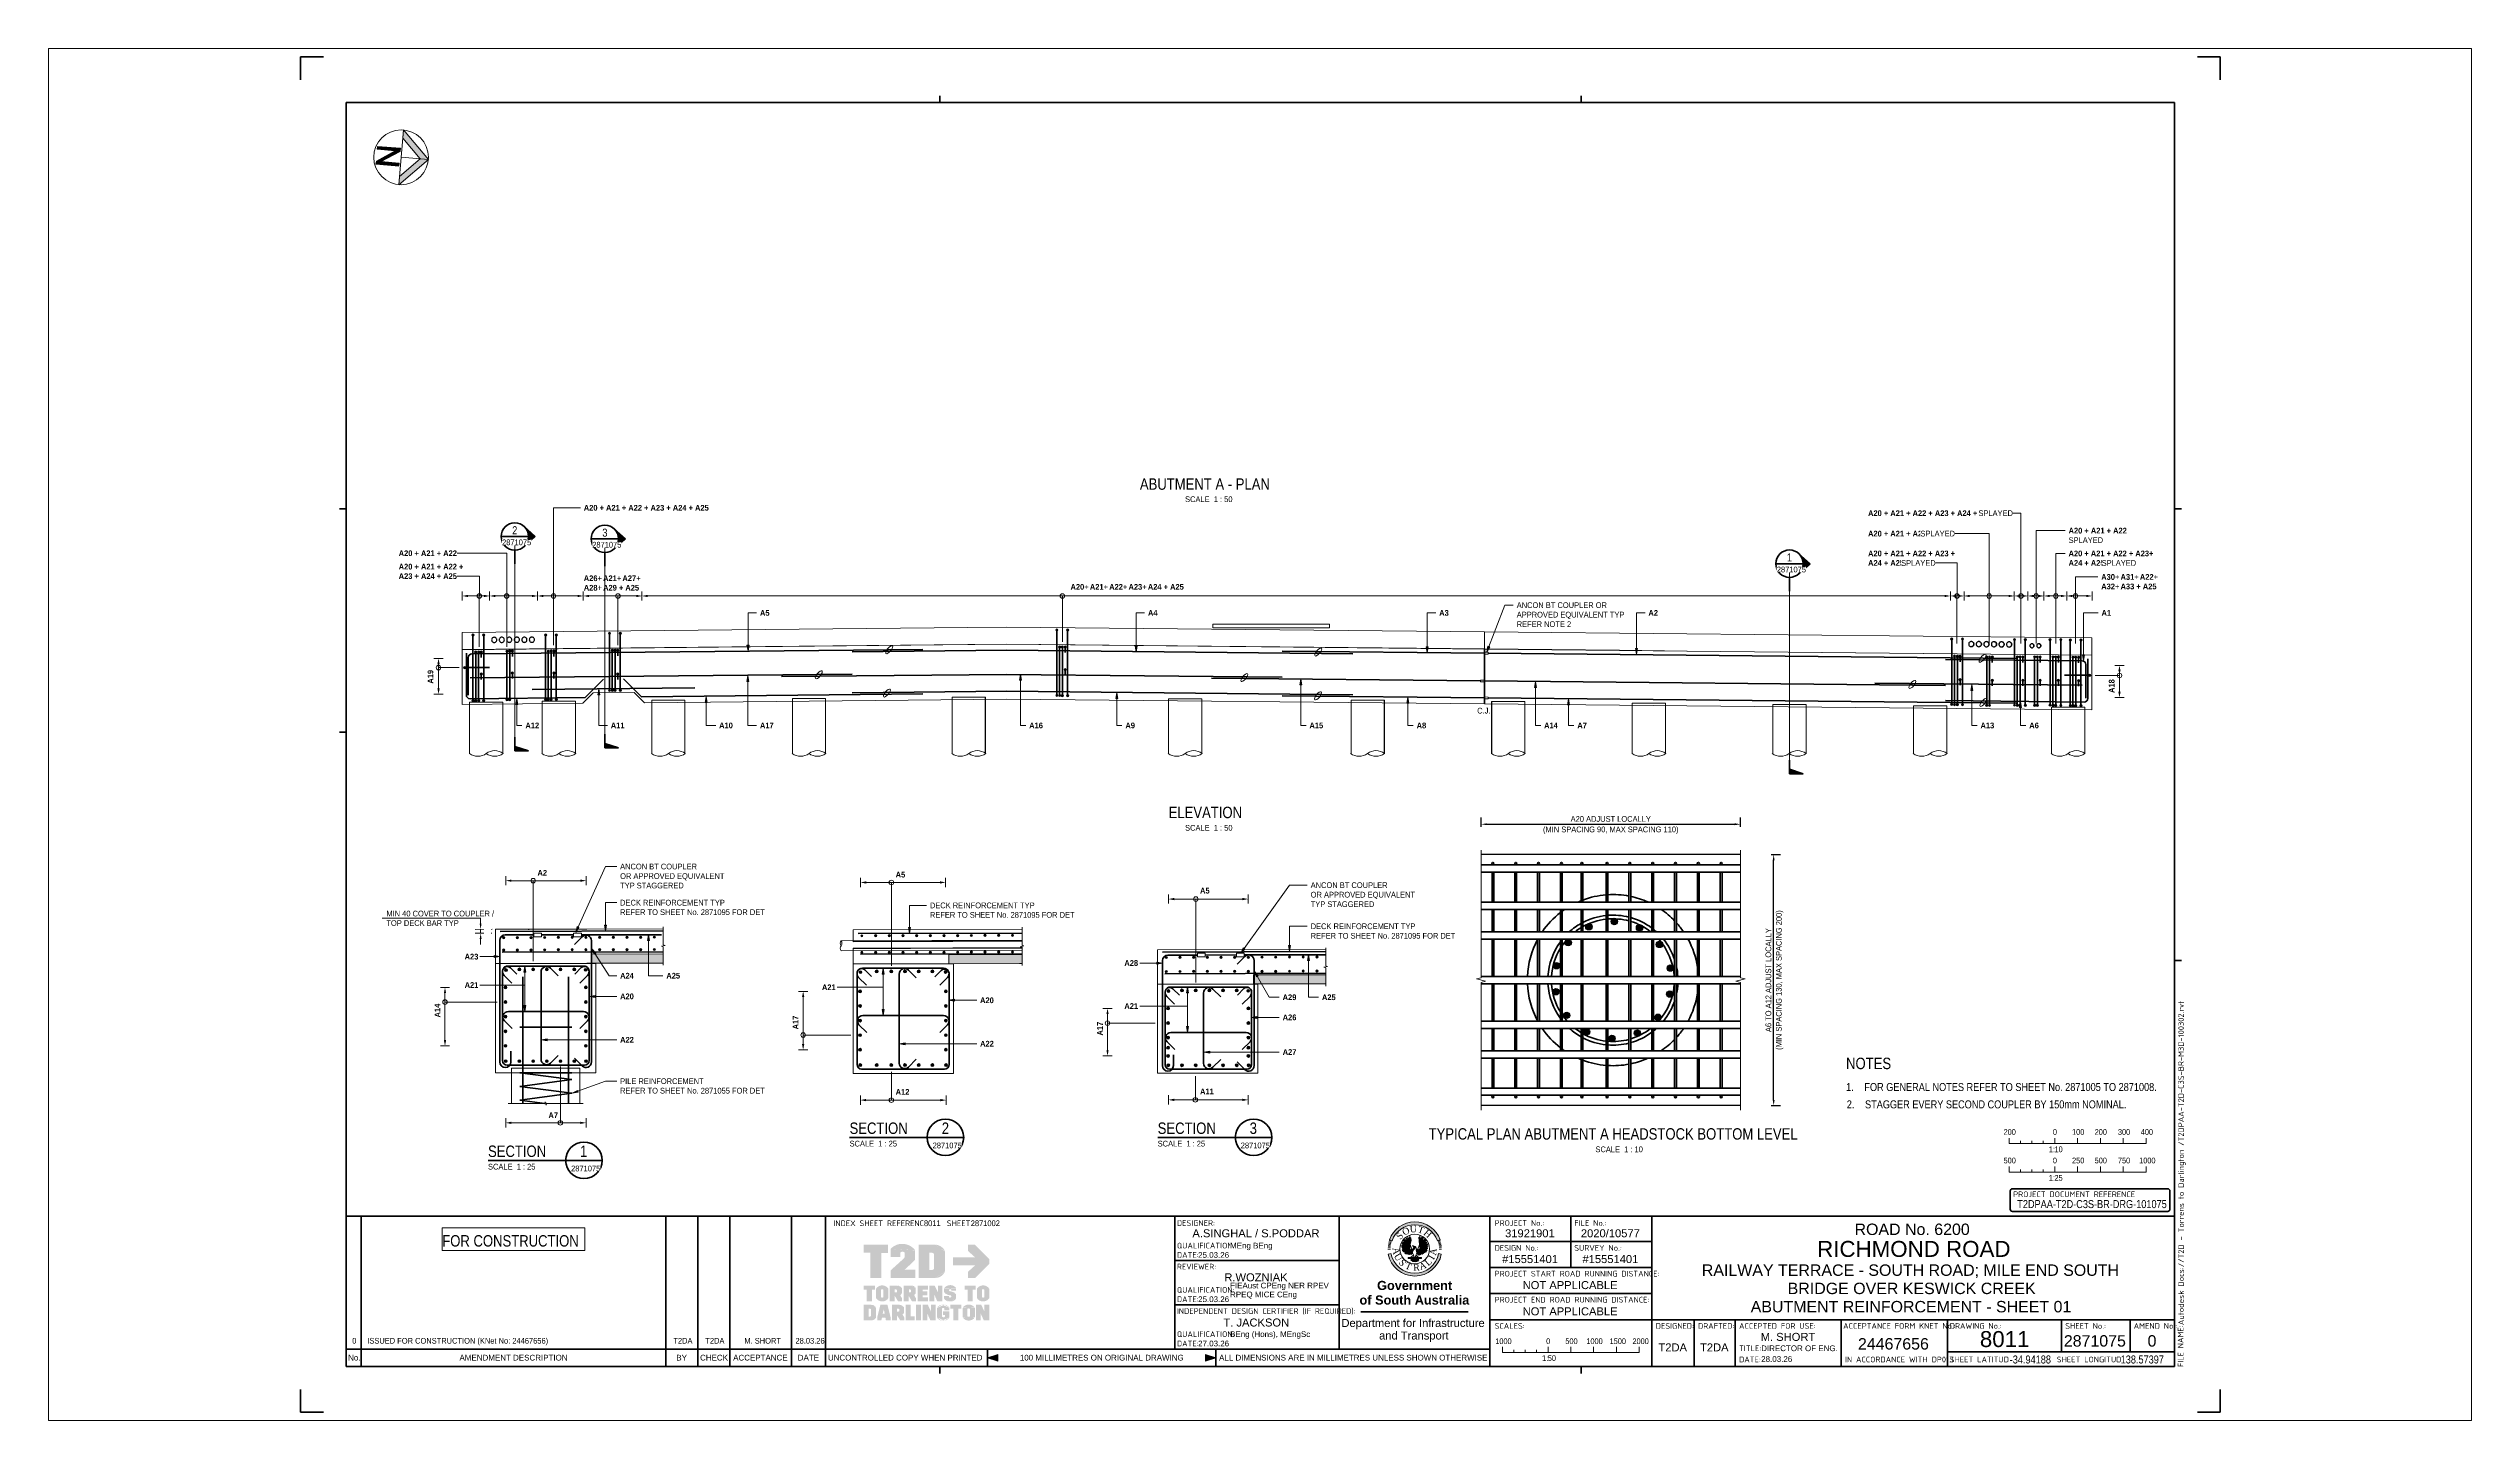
# Paper-space layout 'Layout1' of a CAD drawing. Header units: metres. Extents: x -0.11 to 0.95, y 0 to 0.6.
# The model-space entities are those that its viewports show. They can reach past a viewport. Long polylines and large blocks are cut down to what shows.
import ezdxf

# ---------------------------------------------------------------- set-up
doc = ezdxf.new("R2010")
doc.units = ezdxf.units.M
doc.linetypes.add('Dot_Section Line', pattern=[0.02, 0, -0.02])
doc.linetypes.add('JacobsDash', pattern=[0.0045, 0.003, -0.0015])
doc.layers.get('Defpoints').update_dxf_attribs({"color": 41})
for name, color, linetype, lineweight in [('A-ANNO-NOTE-STAMP', 10, 'Continuous', 18), ('BRIDGE-ABUTMENT-CONC', 7, 'Continuous', 50), ('BRIDGE-G-IMPT', 7, 'Continuous', 13), ('D-BDGE', 7, 'Continuous', 13), ('D-BDGE-18-HID', 7, 'JacobsDash', 9), ('D-BDGE-18-SOLID', 7, 'Continuous', 9), ('D-BDGE-FLOOR', 7, 'Continuous', 50), ('D-BDGE-FLOOR-HID', 7, 'JacobsDash', 18), ('D-BDGE-FLOOR-PAT', 7, 'Continuous', 50), ('D-BDGE-FNDN-LINES-18-HID', 7, 'JacobsDash', 18), ('D-BDGE-FNDN-PILE-CONC', 7, 'Continuous', 50), ('D-BDGE-FRAMING', 7, 'Continuous', 50), ('D-BDGE-LINE', 7, 'Continuous', 9), ('D-ENHA-ANNO-SYMB', 7, 'Continuous', 50), ('D-ENHA-ANNO-TEXT', 7, 'Continuous', 9), ('D-ENHA-GEN-LINE', 7, 'Continuous', 9), ('D-ENHA-TEXT', 7, 'Continuous', 9), ('D-ENHA-TEXT-DIMS', 7, 'Continuous', 9), ('D-ENHA-TITLEBLOCK', 7, 'Continuous', 9), ('G-ANNO-TTLB', 7, 'Continuous', 18)]:
    doc.layers.add(name, color=color, linetype=linetype, lineweight=lineweight)
doc.layers.add('D-BDGE-ANNO-NPLT', color=191, linetype='Continuous', plot=False)
doc.layers.add('D-BDGE-Conduits', color=1, linetype='Continuous', lineweight=9, true_color=0xff0000)
doc.layers.get('D-BDGE-ANNO-NPLT').freeze()
doc.styles.add('Arial', font='arial.ttf', dxfattribs={"height": 0.0025})
doc.styles.add('Arial Narrow', font='ARIALN.TTF', dxfattribs={"height": 0.125})
doc.styles.add('Arial Narrow_1', font='ARIALN.TTF', dxfattribs={"height": 0.175})
doc.styles.add('Arial Narrow_2', font='ARIALN.TTF', dxfattribs={"height": 0.0625})
doc.styles.add('Arial Narrow_3', font='ARIALN.TTF', dxfattribs={"height": 0.0035})
doc.styles.add('Arial Narrow_4', font='ARIALN.TTF', dxfattribs={"height": 0.005})
doc.styles.add('Arial Narrow_5', font='ARIALN.TTF', dxfattribs={"height": 0.025})
doc.styles.add('Arial Narrow_6', font='ARIALN.TTF', dxfattribs={"height": 0.0025})
doc.styles.add('Arial Narrow_7', font='ARIALN.TTF', dxfattribs={"width": 0.9, "height": 0.0025})
doc.styles.add('Arial Narrow_B', font='ARIALNB.TTF', dxfattribs={"height": 0.125})
doc.styles.add('Arial Narrow_B_1', font='ARIALNB.TTF', dxfattribs={"height": 0.0625})
doc.styles.add('Arial_1', font='arial.ttf', dxfattribs={"height": 0.0035})
doc.styles.add('Arial_2', font='arial.ttf', dxfattribs={"height": 0.005})
doc.styles.add('Arial_3', font='arial.ttf', dxfattribs={"height": 0.007})
doc.styles.add('Arial_B', font='arialbd.ttf', dxfattribs={"height": 0.004})
doc.styles.add('ISOCPEUR', font='isocpeur.ttf', dxfattribs={"height": 0.0025})
doc.styles.add('Times New Roman', font='times.ttf', dxfattribs={"height": 0.008001})
doc.dimstyles.new('Dimension_Standard_O__mm__3', dxfattribs={"dimscale": 0.3048, "dimtxt": 0.063964, "dimasz": 0.205052, "dimexe": 0.19685, "dimexo": 0.123031, "dimgap": 0.123031, "dimtad": 1, "dimdec": 0, "dimlfac": 1000, "dimzin": 0, "dimdsep": 46, "dimtxsty": 'Arial Narrow_2', "dimsah": 1, "dimcen": 0.09, "dimaunit": 1, "dimadec": 4, "dimazin": 0, "dimtfac": 1, "dimtdec": 4, "dimtix": 1, "dimtmove": 0, "dimatfit": 3, "dimfxl": 1, "dimtvp": 1, "dimtfill": 1, "dimtolj": 1, "dimtzin": 0, "dimlwd": 18, "dimlwe": 18, "dimarcsym": 2})
doc.dimstyles.new('Dimension_Standard_T_REO', dxfattribs={"dimscale": 0.3048, "dimtxt": 0.025586, "dimasz": 0.082021, "dimexe": 0.098425, "dimexo": 0.0625, "dimgap": 0.032808, "dimtad": 1, "dimdec": 0, "dimlfac": 1000, "dimzin": 0, "dimdsep": 46, "dimtxsty": 'Arial Narrow_5', "dimsah": 1, "dimcen": 0.09, "dimaunit": 1, "dimadec": 4, "dimazin": 0, "dimtfac": 1, "dimtdec": 4, "dimtix": 1, "dimtmove": 0, "dimatfit": 3, "dimfxl": 0.098425, "dimfxlon": 1, "dimtvp": 1, "dimtolj": 1, "dimtzin": 0, "dimlwd": 25, "dimlwe": 25, "dimarcsym": 2})

# ---------------------------------------------------------------- blocks, each defined once
blk = doc.blocks.new('T2DPAA-T2D-PWA-DE-XRF-000001 - Drawing3_dwg-6272381-ABUTMENT REINFORCEMENT - SHEET 01')
at = {"layer": 'BRIDGE-G-IMPT'}
h = blk.add_hatch(color=256, dxfattribs=at)
edge = h.paths.add_edge_path()
edge.add_line((0.1549, 0.1015), (0.1515, 0.1021))
edge.add_arc((0.1226, 0.1077), 0.0295, 190.997, 349.003, ccw=False)
edge.add_line((0.0937, 0.1021), (0.0903, 0.1015))
edge.add_arc((0.1226, 0.1077), 0.0329, 190.997, 349.003)
edge = h.paths.add_edge_path()
edge.add_arc((0.1226, 0.1077), 0.0329, 20.0475, 159.9525, ccw=False)
edge.add_line((0.1535, 0.119), (0.1503, 0.1178))
edge.add_arc((0.1226, 0.1077), 0.0295, 20.0475, 159.9525)
edge.add_line((0.0949, 0.1178), (0.0917, 0.119))
h = blk.add_hatch(color=256, dxfattribs=at)
edge = h.paths.add_edge_path()
edge.add_arc((0.1226, 0.1077), 0.0329, 161.3902, 162.9856, ccw=False)
edge.add_line((0.0915, 0.1183), (0.0914, 0.1182))
edge.add_line((0.0915, 0.1183), (0.0947, 0.1172))
edge.add_line((0.0947, 0.1171), (0.0947, 0.1172))
edge.add_arc((0.1226, 0.1077), 0.0295, 161.3902, 162.9856)
edge.add_line((0.0944, 0.1163), (0.0911, 0.1174))
h = blk.add_hatch(color=256, dxfattribs=at)
edge = h.paths.add_edge_path()
edge.add_line((0.1206, 0.1074), (0.1207, 0.1074))
edge.add_line((0.1207, 0.1074), (0.1206, 0.1074))
edge = h.paths.add_edge_path()
edge.add_line((0.1166, 0.11), (0.1166, 0.1074))
edge.add_line((0.1166, 0.1074), (0.1183, 0.1065))
edge.add_line((0.1183, 0.1065), (0.119, 0.1076))
edge.add_line((0.119, 0.1076), (0.1204, 0.1079))
edge.add_line((0.1204, 0.1079), (0.1207, 0.1074))
edge.add_line((0.1207, 0.1074), (0.1211, 0.1067))
edge.add_line((0.1211, 0.1067), (0.1187, 0.1008))
edge.add_line((0.1187, 0.1008), (0.1178, 0.1012))
edge.add_line((0.1178, 0.1012), (0.1166, 0.1008))
edge.add_line((0.1166, 0.1008), (0.1161, 0.1012))
edge.add_line((0.1161, 0.1012), (0.1147, 0.101))
edge.add_line((0.1147, 0.101), (0.1143, 0.1017))
edge.add_line((0.1143, 0.1017), (0.1131, 0.1012))
edge.add_line((0.1131, 0.1012), (0.1128, 0.1022))
edge.add_line((0.1128, 0.1022), (0.1119, 0.1019))
edge.add_line((0.1119, 0.1019), (0.1119, 0.1029))
edge.add_line((0.1119, 0.1029), (0.1105, 0.1027))
edge.add_line((0.1105, 0.1027), (0.1107, 0.1043))
edge.add_line((0.1107, 0.1043), (0.1091, 0.1041))
edge.add_line((0.1091, 0.1041), (0.1095, 0.1057))
edge.add_line((0.1095, 0.1057), (0.1077, 0.106))
edge.add_line((0.1077, 0.106), (0.1081, 0.1069))
edge.add_line((0.1081, 0.1069), (0.1072, 0.1074))
edge.add_line((0.1072, 0.1074), (0.1081, 0.1091))
edge.add_line((0.1081, 0.1091), (0.1069, 0.11))
edge.add_line((0.1069, 0.11), (0.1081, 0.1112))
edge.add_line((0.1081, 0.1112), (0.1069, 0.1122))
edge.add_line((0.1069, 0.1122), (0.1085, 0.113))
edge.add_line((0.1085, 0.113), (0.1072, 0.1143))
edge.add_line((0.1072, 0.1143), (0.1095, 0.1145))
edge.add_line((0.1095, 0.1145), (0.1081, 0.116))
edge.add_line((0.1081, 0.116), (0.1105, 0.116))
edge.add_line((0.1105, 0.116), (0.1088, 0.1179))
edge.add_line((0.1088, 0.1179), (0.1119, 0.1163))
edge.add_line((0.1119, 0.1163), (0.1105, 0.1193))
edge.add_line((0.1105, 0.1193), (0.1138, 0.1172))
edge.add_line((0.1138, 0.1172), (0.1121, 0.121))
edge.add_line((0.1121, 0.121), (0.1147, 0.1181))
edge.add_line((0.1147, 0.1181), (0.1143, 0.1224))
edge.add_line((0.1143, 0.1224), (0.1159, 0.1188))
edge.add_line((0.1159, 0.1188), (0.1166, 0.1236))
edge.add_line((0.1166, 0.1236), (0.1171, 0.1207))
edge.add_line((0.1171, 0.1207), (0.1178, 0.1214))
edge.add_line((0.1178, 0.1214), (0.118, 0.1179))
edge.add_line((0.118, 0.1179), (0.1171, 0.1131))
edge.add_line((0.1171, 0.1131), (0.1178, 0.111))
edge.add_line((0.1178, 0.111), (0.1166, 0.11))
for points in [[(0.1105, 0.1193), (0.1088, 0.1179), (0.1119, 0.1163)], [(0.1369, 0.1093), (0.1385, 0.1081), (0.1367, 0.1074), (0.1376, 0.106), (0.1357, 0.106), (0.1367, 0.1043), (0.1348, 0.1043), (0.1348, 0.1031), (0.1336, 0.1034), (0.1331, 0.1022), (0.1322, 0.1024), (0.1317, 0.1015), (0.1305, 0.1017), (0.1301, 0.101), (0.1296, 0.1015), (0.1291, 0.1005), (0.1286, 0.1008), (0.1277, 0.1003), (0.1275, 0.101), (0.1268, 0.1003), (0.1251, 0.1029), (0.1242, 0.1065), (0.1246, 0.1076), (0.1263, 0.1076), (0.127, 0.1067), (0.1284, 0.1072), (0.1291, 0.11), (0.1275, 0.1112), (0.1282, 0.1133), (0.1275, 0.1219), (0.1284, 0.121), (0.1289, 0.1236), (0.1294, 0.1193), (0.1312, 0.1226), (0.1305, 0.1191), (0.1331, 0.1212), (0.1317, 0.1179), (0.1348, 0.1195), (0.1324, 0.116), (0.1364, 0.1179), (0.1341, 0.1155), (0.1371, 0.116), (0.1355, 0.1143), (0.1381, 0.1141), (0.1364, 0.1131), (0.1383, 0.1124), (0.1367, 0.1114), (0.1385, 0.11)], [(0.1312, 0.1226), (0.1331, 0.1212), (0.1305, 0.1191)], [(0.1348, 0.1195), (0.1364, 0.1179), (0.1324, 0.116)], [(0.1069, 0.1122), (0.1069, 0.11), (0.1081, 0.1112)], [(0.1081, 0.116), (0.1072, 0.1143), (0.1095, 0.1145)], [(0.1077, 0.106), (0.1091, 0.1041), (0.1095, 0.1057)], [(0.1105, 0.1027), (0.1119, 0.1019), (0.1119, 0.1029)], [(0.1225, 0.0967), (0.1233, 0.0985), (0.1277, 0.0943), (0.1263, 0.0929), (0.1237, 0.092), (0.1202, 0.0924), (0.1176, 0.0943), (0.1218, 0.0984)], [(0.1291, 0.1005), (0.1301, 0.101), (0.1296, 0.1015)], [(0.1317, 0.1015), (0.1331, 0.1022), (0.1322, 0.1024)], [(0.1383, 0.1124), (0.1381, 0.1141), (0.1364, 0.1131)]]:
    blk.add_hatch(color=256, dxfattribs=at).paths.add_polyline_path(points)
h = blk.add_hatch(color=256, dxfattribs=at)
edge = h.paths.add_edge_path()
edge.add_line((0.154, 0.1174), (0.1508, 0.1163))
edge.add_arc((0.1226, 0.1077), 0.0295, 17.0144, 18.6098)
edge.add_line((0.1505, 0.1172), (0.1505, 0.1171))
edge.add_line((0.1505, 0.1172), (0.1537, 0.1183))
edge.add_line((0.1538, 0.1182), (0.1537, 0.1183))
edge.add_arc((0.1226, 0.1077), 0.0329, 17.0144, 18.6098, ccw=False)
h = blk.add_hatch(color=256, dxfattribs=at)
edge = h.paths.add_edge_path()
edge.add_line((0.0931, 0.1083), (0.0897, 0.1083))
edge.add_arc((0.1226, 0.1077), 0.0329, 177.3415, 178.9368, ccw=False)
edge.add_line((0.0897, 0.1094), (0.0897, 0.1093))
edge.add_line((0.0897, 0.1094), (0.0932, 0.1092))
edge.add_line((0.0932, 0.1091), (0.0932, 0.1092))
edge.add_arc((0.1226, 0.1077), 0.0295, 177.3415, 178.9368)
h = blk.add_hatch(color=256, dxfattribs=at)
edge = h.paths.add_edge_path()
edge.add_line((0.0931, 0.1069), (0.0897, 0.1068))
edge.add_arc((0.1226, 0.1077), 0.0329, 180, 181.5953, ccw=False)
edge.add_line((0.0897, 0.1078), (0.0897, 0.1077))
edge.add_line((0.0897, 0.1078), (0.0931, 0.1078))
edge.add_line((0.0931, 0.1077), (0.0931, 0.1078))
edge.add_arc((0.1226, 0.1077), 0.0295, 180, 181.5953)
h = blk.add_hatch(color=256, dxfattribs=at)
edge = h.paths.add_edge_path()
edge.add_arc((0.1226, 0.1077), 0.0329, 174.6829, 176.2783, ccw=False)
edge.add_line((0.0899, 0.1109), (0.0898, 0.1108))
edge.add_line((0.0899, 0.1109), (0.0933, 0.1106))
edge.add_line((0.0933, 0.1105), (0.0933, 0.1106))
edge.add_arc((0.1226, 0.1077), 0.0295, 174.6829, 176.2783)
edge.add_line((0.0932, 0.1096), (0.0898, 0.1099))
h = blk.add_hatch(color=256, dxfattribs=at)
edge = h.paths.add_edge_path()
edge.add_arc((0.1226, 0.1077), 0.0329, 172.0244, 173.6197, ccw=False)
edge.add_line((0.09, 0.1124), (0.09, 0.1123))
edge.add_line((0.09, 0.1124), (0.0934, 0.1119))
edge.add_line((0.0934, 0.1118), (0.0934, 0.1119))
edge.add_arc((0.1226, 0.1077), 0.0295, 172.0244, 173.6197)
edge.add_line((0.0933, 0.111), (0.0899, 0.1114))
h = blk.add_hatch(color=256, dxfattribs=at)
edge = h.paths.add_edge_path()
edge.add_arc((0.1226, 0.1077), 0.0329, 169.3658, 170.9612, ccw=False)
edge.add_line((0.0903, 0.1139), (0.0903, 0.1138))
edge.add_line((0.0903, 0.1139), (0.0937, 0.1133))
edge.add_line((0.0936, 0.1132), (0.0937, 0.1133))
edge.add_arc((0.1226, 0.1077), 0.0295, 169.3658, 170.9612)
edge.add_line((0.0935, 0.1124), (0.0901, 0.1129))
h = blk.add_hatch(color=256, dxfattribs=at)
edge = h.paths.add_edge_path()
edge.add_arc((0.1226, 0.1077), 0.0329, 166.7073, 168.3026, ccw=False)
edge.add_line((0.0906, 0.1154), (0.0906, 0.1153))
edge.add_line((0.0906, 0.1154), (0.0939, 0.1146))
edge.add_line((0.0939, 0.1145), (0.0939, 0.1146))
edge.add_arc((0.1226, 0.1077), 0.0295, 166.7073, 168.3026)
edge.add_line((0.0937, 0.1137), (0.0904, 0.1144))
h = blk.add_hatch(color=256, dxfattribs=at)
edge = h.paths.add_edge_path()
edge.add_line((0.0941, 0.115), (0.0907, 0.1159))
edge.add_arc((0.1226, 0.1077), 0.0329, 164.0488, 165.6441, ccw=False)
edge.add_line((0.091, 0.1169), (0.091, 0.1168))
edge.add_line((0.091, 0.1169), (0.0943, 0.1159))
edge.add_line((0.0943, 0.1158), (0.0943, 0.1159))
edge.add_arc((0.1226, 0.1077), 0.0295, 164.0488, 165.6441)
h = blk.add_hatch(color=256, dxfattribs=at)
edge = h.paths.add_edge_path()
edge.add_line((0.1232, 0.1095), (0.1225, 0.1076))
edge.add_line((0.1225, 0.1076), (0.1207, 0.1074))
edge.add_line((0.1207, 0.1074), (0.1207, 0.1074))
edge.add_line((0.1207, 0.1074), (0.1216, 0.1086))
edge.add_line((0.1216, 0.1086), (0.1197, 0.1119))
edge.add_line((0.1197, 0.1119), (0.1232, 0.1107))
edge.add_line((0.1232, 0.1107), (0.1239, 0.1098))
edge.add_line((0.1239, 0.1098), (0.1232, 0.1095))
h = blk.add_hatch(color=256, dxfattribs=at)
edge = h.paths.add_edge_path()
edge.add_arc((0.1226, 0.1077), 0.0295, 14.3559, 15.9512)
edge.add_line((0.1509, 0.1159), (0.1509, 0.1158))
edge.add_line((0.1509, 0.1159), (0.1542, 0.1169))
edge.add_line((0.1542, 0.1168), (0.1542, 0.1169))
edge.add_arc((0.1226, 0.1077), 0.0329, 14.3559, 15.9512, ccw=False)
edge.add_line((0.1545, 0.1159), (0.1511, 0.115))
h = blk.add_hatch(color=256, dxfattribs=at)
edge = h.paths.add_edge_path()
edge.add_line((0.1548, 0.1144), (0.1514, 0.1137))
edge.add_arc((0.1226, 0.1077), 0.0295, 11.6974, 13.2927)
edge.add_line((0.1512, 0.1146), (0.1513, 0.1145))
edge.add_line((0.1512, 0.1146), (0.1546, 0.1154))
edge.add_line((0.1546, 0.1153), (0.1546, 0.1154))
edge.add_arc((0.1226, 0.1077), 0.0329, 11.6974, 13.2927, ccw=False)
h = blk.add_hatch(color=256, dxfattribs=at)
edge = h.paths.add_edge_path()
edge.add_arc((0.1226, 0.1077), 0.0295, 9.0388, 10.6342)
edge.add_line((0.1515, 0.1133), (0.1515, 0.1132))
edge.add_line((0.1515, 0.1133), (0.1549, 0.1139))
edge.add_line((0.1549, 0.1138), (0.1549, 0.1139))
edge.add_arc((0.1226, 0.1077), 0.0329, 9.0388, 10.6342, ccw=False)
edge.add_line((0.1551, 0.1129), (0.1517, 0.1124))
h = blk.add_hatch(color=256, dxfattribs=at)
edge = h.paths.add_edge_path()
edge.add_arc((0.1226, 0.1077), 0.0295, 6.3803, 7.9756)
edge.add_line((0.1518, 0.1119), (0.1518, 0.1118))
edge.add_line((0.1518, 0.1119), (0.1552, 0.1124))
edge.add_line((0.1552, 0.1123), (0.1552, 0.1124))
edge.add_arc((0.1226, 0.1077), 0.0329, 6.3803, 7.9756, ccw=False)
edge.add_line((0.1553, 0.1114), (0.1519, 0.111))
h = blk.add_hatch(color=256, dxfattribs=at)
edge = h.paths.add_edge_path()
edge.add_line((0.1554, 0.1099), (0.152, 0.1096))
edge.add_arc((0.1226, 0.1077), 0.0295, 3.7217, 5.3171)
edge.add_line((0.1519, 0.1106), (0.1519, 0.1105))
edge.add_line((0.1519, 0.1106), (0.1553, 0.1109))
edge.add_line((0.1553, 0.1108), (0.1553, 0.1109))
edge.add_arc((0.1226, 0.1077), 0.0329, 3.7217, 5.3171, ccw=False)
h = blk.add_hatch(color=256, dxfattribs=at)
edge = h.paths.add_edge_path()
edge.add_line((0.1555, 0.1083), (0.1521, 0.1083))
edge.add_arc((0.1226, 0.1077), 0.0295, 1.0632, 2.6585)
edge.add_line((0.152, 0.1092), (0.152, 0.1091))
edge.add_line((0.152, 0.1092), (0.1554, 0.1094))
edge.add_line((0.1555, 0.1093), (0.1554, 0.1094))
edge.add_arc((0.1226, 0.1077), 0.0329, 1.0632, 2.6585, ccw=False)
h = blk.add_hatch(color=256, dxfattribs=at)
edge = h.paths.add_edge_path()
edge.add_line((0.1555, 0.1068), (0.152, 0.1069))
edge.add_arc((0.1226, 0.1077), 0.0295, 358.4047, 360)
edge.add_line((0.1521, 0.1078), (0.1521, 0.1077))
edge.add_line((0.1521, 0.1078), (0.1555, 0.1078))
edge.add_line((0.1555, 0.1077), (0.1555, 0.1078))
edge.add_arc((0.1226, 0.1077), 0.0329, 358.4047, 360, ccw=False)
for p, q in [((0.0917, 0.119), (0.0949, 0.1178)), ((0.1105, 0.1193), (0.1088, 0.1179)), ((0.1119, 0.1163), (0.1105, 0.1193)), ((0.1305, 0.1191), (0.1312, 0.1226)), ((0.1331, 0.1212), (0.1305, 0.1191)), ((0.1312, 0.1226), (0.1331, 0.1212)), ((0.1324, 0.116), (0.1348, 0.1195)), ((0.1348, 0.1195), (0.1364, 0.1179)), ((0.1503, 0.1178), (0.1535, 0.119)), ((0.0903, 0.1015), (0.0937, 0.1021)), ((0.1069, 0.1122), (0.1069, 0.11)), ((0.1081, 0.1112), (0.1069, 0.1122)), ((0.1069, 0.11), (0.1081, 0.1112)), ((0.1081, 0.116), (0.1072, 0.1143)), ((0.1072, 0.1143), (0.1095, 0.1145)), ((0.1077, 0.106), (0.1091, 0.1041)), ((0.1095, 0.1057), (0.1077, 0.106)), ((0.1095, 0.1145), (0.1081, 0.116)), ((0.1088, 0.1179), (0.1119, 0.1163)), ((0.1091, 0.1041), (0.1095, 0.1057)), ((0.1119, 0.1029), (0.1105, 0.1027)), ((0.1105, 0.1027), (0.1119, 0.1019)), ((0.1119, 0.1019), (0.1119, 0.1029)), ((0.115, 0.0967), (0.1197, 0.0967)), ((0.1211, 0.1003), (0.1173, 0.0974)), ((0.1244, 0.1003), (0.1272, 0.0974)), ((0.1256, 0.0967), (0.1308, 0.0967)), ((0.1296, 0.1015), (0.1291, 0.1005)), ((0.1291, 0.1005), (0.1301, 0.101)), ((0.1301, 0.101), (0.1296, 0.1015)), ((0.1322, 0.1024), (0.1317, 0.1015)), ((0.1317, 0.1015), (0.1331, 0.1022)), ((0.1331, 0.1022), (0.1322, 0.1024)), ((0.1364, 0.1179), (0.1324, 0.116)), ((0.1381, 0.1141), (0.1364, 0.1131)), ((0.1364, 0.1131), (0.1383, 0.1124)), ((0.1383, 0.1124), (0.1381, 0.1141)), ((0.1515, 0.1021), (0.1549, 0.1015))]:
    blk.add_line(p, q, dxfattribs=at)
at = {"layer": 'BRIDGE-G-IMPT', "flags": 128}
for points in [[(0.1085, 0.113), (0.1072, 0.1143), (0.1095, 0.1145), (0.1081, 0.116), (0.1105, 0.116), (0.1088, 0.1179), (0.1119, 0.1163), (0.1105, 0.1193), (0.1138, 0.1172), (0.1121, 0.121), (0.1147, 0.1181), (0.1143, 0.1224), (0.1159, 0.1188), (0.1166, 0.1236), (0.1171, 0.1207), (0.1178, 0.1214), (0.118, 0.1179), (0.1171, 0.1131), (0.119, 0.1076), (0.1204, 0.1079), (0.1211, 0.1067), (0.1187, 0.1008), (0.1178, 0.1012), (0.1166, 0.1008), (0.1161, 0.1012), (0.1147, 0.101), (0.1143, 0.1017), (0.1131, 0.1012), (0.1128, 0.1022), (0.1119, 0.1019), (0.1119, 0.1029), (0.1105, 0.1027), (0.1107, 0.1043), (0.1091, 0.1041), (0.1095, 0.1057), (0.1077, 0.106), (0.1081, 0.1069), (0.1072, 0.1074), (0.1081, 0.1091), (0.1069, 0.11), (0.1081, 0.1112), (0.1069, 0.1122), (0.1087, 0.1131)], [(0.1199, 0.1031), (0.1225, 0.0967), (0.1251, 0.1029), (0.1242, 0.1065), (0.1246, 0.1076), (0.1263, 0.1076), (0.1282, 0.1133), (0.1275, 0.1219), (0.1284, 0.121), (0.1289, 0.1236), (0.1294, 0.1193), (0.1312, 0.1226), (0.1305, 0.1191), (0.1331, 0.1212), (0.1317, 0.1179), (0.1348, 0.1195), (0.1324, 0.116), (0.1364, 0.1179), (0.1341, 0.1155), (0.1371, 0.116), (0.1355, 0.1143), (0.1381, 0.1141), (0.1364, 0.1131), (0.1383, 0.1124), (0.1367, 0.1114), (0.1385, 0.11), (0.1369, 0.1093), (0.1385, 0.1081), (0.1367, 0.1074), (0.1376, 0.106), (0.1357, 0.106), (0.1367, 0.1043), (0.1348, 0.1043), (0.1348, 0.1031), (0.1336, 0.1034), (0.1331, 0.1022), (0.1322, 0.1024), (0.1317, 0.1015), (0.1305, 0.1017), (0.1301, 0.101), (0.1296, 0.1015), (0.1291, 0.1005), (0.1286, 0.1008), (0.1277, 0.1003), (0.1275, 0.101), (0.1268, 0.1003), (0.1251, 0.1029)], [(0.1206, 0.0974), (0.1145, 0.0974), (0.1145, 0.0962), (0.1194, 0.0962)], [(0.119, 0.1076), (0.1183, 0.1065), (0.1166, 0.1074), (0.1166, 0.11), (0.1178, 0.111)], [(0.1218, 0.0984), (0.1176, 0.0943), (0.1202, 0.0924), (0.1237, 0.092), (0.1263, 0.0929), (0.1277, 0.0943), (0.1233, 0.0985)], [(0.1239, 0.1098), (0.1244, 0.1091), (0.1246, 0.1076)], [(0.1246, 0.0974), (0.1308, 0.0974), (0.1308, 0.0962), (0.126, 0.0962)], [(0.1263, 0.1076), (0.127, 0.1067), (0.1284, 0.1072), (0.1291, 0.11), (0.1275, 0.1112)]]:
    blk.add_lwpolyline(points, dxfattribs=at)
blk.add_lwpolyline([(0.1206, 0.1074), (0.1216, 0.1086), (0.1197, 0.1119), (0.1232, 0.1107), (0.1239, 0.1098), (0.1232, 0.1095), (0.1225, 0.1076)], close=True, dxfattribs=at)
at = {"layer": 'BRIDGE-G-IMPT'}
blk.add_circle((0.1226, 0.1077), 0.018, dxfattribs=at)
for radius, start, end in [(0.0329, 20.0475, 159.9525), (0.0295, 20.0475, 159.9525), (0.0329, 190.997, 349.003), (0.0295, 190.997, 349.003)]:
    blk.add_arc((0.1226, 0.1077), radius, start, end, dxfattribs=at)
at = {"layer": 'BRIDGE-G-IMPT', "lineweight": 9, "char_height": 0.008, "attachment_point": 2, "line_spacing_factor": 1.029793, "style": 'Times New Roman'}
for s, insert, width, rotation in [('S', (0.1012, 0.1263), 0.008041, 49.0663), ('O', (0.1099, 0.133), 0.010353, 26.6943), ('U', (0.1205, 0.136), 0.010353, 4.3222), ('T', (0.1314, 0.1347), 0.008744, 341.9502), ('H', (0.141, 0.1293), 0.010353, 319.5782), ('A', (0.104, 0.106), 0.010353, 279.6978), ('U', (0.1058, 0.0996), 0.010353, 300.15), ('S', (0.1107, 0.0935), 0.008041, 310.3575), ('T', (0.1164, 0.0903), 0.008744, 336.9699), ('R', (0.1244, 0.0893), 0.009549, 3.701), ('A', (0.1307, 0.0909), 0.010353, 21.3382), ('L', (0.1363, 0.0949), 0.008744, 42.375), ('I', (0.1395, 0.0995), 0.004825, 60.5783), ('A', (0.141, 0.1048), 0.010353, 83.64)]:
    blk.add_mtext(s, dxfattribs=dict(at, insert=insert, width=width, rotation=rotation))
blk = doc.blocks.new('T2DPAA-T2D-PWA-DE-XRF-000001 - Standard-6272836-ABUTMENT REINFORCEMENT - SHEET 01')
at = {"layer": 'BRIDGE-G-IMPT', "lineweight": 9}
for points in [[(0.3055, 0.0254), (0.3055, 0.0239), (0.3055, 0.0224), (0.301, 0.0239)], [(0.3965, 0.0254), (0.401, 0.0239), (0.3965, 0.0224), (0.3965, 0.0239)]]:
    blk.add_hatch(color=256, dxfattribs=at).paths.add_polyline_path(points)
at = {"layer": 'D-ENHA-TITLEBLOCK', "true_color": 0x1d4a5c}
h = blk.add_hatch(color=139, dxfattribs=at)
edge = h.paths.add_edge_path()
edge.add_line((0.2623, 0.0443), (0.2623, 0.0452))
edge.add_arc((0.2616, 0.044), 0.00145, 58.8241, 99.793)
edge.add_line((0.2613, 0.0454), (0.2613, 0.0441))
edge.add_arc((0.2616, 0.0455), 0.00141, 259.7202, 301.6629)
edge = h.paths.add_edge_path()
edge.add_arc((0.2625, 0.0448), 0.00224, 301.808, 330.1086, ccw=False)
edge.add_line((0.2637, 0.0429), (0.2645, 0.0415))
edge.add_line((0.2645, 0.0415), (0.2645, 0.0403))
edge.add_line((0.2645, 0.0403), (0.2627, 0.0403))
edge.add_line((0.2627, 0.0403), (0.2613, 0.0425))
edge.add_line((0.2613, 0.0425), (0.2613, 0.0403))
edge.add_line((0.2613, 0.0403), (0.2591, 0.0403))
edge.add_line((0.2591, 0.0403), (0.2591, 0.0471))
edge.add_line((0.2591, 0.0471), (0.2624, 0.0471))
edge.add_arc((0.2623, 0.0446), 0.00248, 32.8357, 87.7033, ccw=False)
edge.add_line((0.2644, 0.046), (0.2644, 0.0437))
edge = h.paths.add_edge_path()
edge.add_line((0.2674, 0.0527), (0.2674, 0.0537))
edge.add_arc((0.2667, 0.0524), 0.00145, 58.8241, 99.793)
edge.add_line((0.2665, 0.0539), (0.2665, 0.0526))
edge.add_arc((0.2667, 0.0539), 0.00141, 259.7202, 301.6629)
edge = h.paths.add_edge_path()
edge.add_arc((0.2676, 0.0532), 0.00224, 301.808, 330.1086, ccw=False)
edge.add_line((0.2688, 0.0513), (0.2696, 0.0499))
edge.add_line((0.2696, 0.0499), (0.2696, 0.0487))
edge.add_line((0.2696, 0.0487), (0.2678, 0.0487))
edge.add_line((0.2678, 0.0487), (0.2664, 0.051))
edge.add_line((0.2664, 0.051), (0.2664, 0.0487))
edge.add_line((0.2664, 0.0487), (0.2642, 0.0487))
edge.add_line((0.2642, 0.0487), (0.2642, 0.0555))
edge.add_line((0.2642, 0.0555), (0.2676, 0.0555))
edge.add_arc((0.2675, 0.0531), 0.00248, 32.8357, 87.7033, ccw=False)
edge.add_line((0.2695, 0.0544), (0.2695, 0.0521))
edge = h.paths.add_edge_path()
edge.add_line((0.2499, 0.0422), (0.2499, 0.0452))
edge.add_arc((0.2491, 0.0441), 0.00138, 56.3448, 98.7814)
edge.add_line((0.2489, 0.0454), (0.2489, 0.0419))
edge.add_arc((0.2491, 0.0433), 0.00138, 261.2186, 303.6552)
edge = h.paths.add_edge_path()
edge.add_line((0.2613, 0.0527), (0.2613, 0.0537))
edge.add_arc((0.2606, 0.0524), 0.00145, 58.8241, 99.793)
edge.add_line((0.2603, 0.0539), (0.2603, 0.0526))
edge.add_arc((0.2606, 0.0539), 0.00141, 259.7202, 301.6629)
edge = h.paths.add_edge_path()
edge.add_line((0.2502, 0.0403), (0.2467, 0.0403))
edge.add_line((0.2467, 0.0403), (0.2467, 0.0471))
edge.add_line((0.2467, 0.0471), (0.2501, 0.0471))
edge.add_arc((0.25, 0.0447), 0.00241, 26.2483, 85.5583, ccw=False)
edge.add_line((0.2521, 0.0457), (0.2521, 0.0416))
edge.add_arc((0.2502, 0.0424), 0.00209, 270, 338.4707, ccw=False)
h.paths.add_polyline_path([(0.2555, 0.0451), (0.255, 0.0432), (0.2559, 0.0432)])
h.paths.add_polyline_path([(0.2585, 0.0415), (0.2585, 0.0403), (0.2564, 0.0403), (0.2562, 0.0415), (0.2547, 0.0415), (0.2544, 0.0403), (0.2526, 0.0403), (0.2526, 0.0415), (0.254, 0.0471), (0.2571, 0.0471)])
h.paths.add_polyline_path([(0.2673, 0.042), (0.269, 0.042), (0.269, 0.0403), (0.2651, 0.0403), (0.2651, 0.0471), (0.2673, 0.0471)])
h.paths.add_polyline_path([(0.2718, 0.0403), (0.2696, 0.0403), (0.2696, 0.0471), (0.2718, 0.0471)])
h.paths.add_polyline_path([(0.2762, 0.0441), (0.2762, 0.0471), (0.2782, 0.0471), (0.2782, 0.0403), (0.2759, 0.0403), (0.2746, 0.0432), (0.2746, 0.0403), (0.2725, 0.0403), (0.2725, 0.0471), (0.2748, 0.0471)])
edge = h.paths.add_edge_path()
edge.add_arc((0.2817, 0.0424), 0.000774, 214.5178, 325.4822)
edge.add_line((0.2823, 0.0419), (0.2823, 0.0427))
edge.add_line((0.2823, 0.0427), (0.2815, 0.0427))
edge.add_line((0.2815, 0.0427), (0.2815, 0.0443))
edge.add_line((0.2815, 0.0443), (0.2842, 0.0443))
edge.add_line((0.2842, 0.0443), (0.2842, 0.0415))
edge.add_arc((0.2819, 0.0428), 0.00262, 274.1131, 330.4929, ccw=False)
edge.add_arc((0.2815, 0.0434), 0.00327, 260.2337, 279.7663, ccw=False)
edge.add_arc((0.2812, 0.0429), 0.00275, 208.3817, 264.7517, ccw=False)
edge.add_line((0.2788, 0.0416), (0.2788, 0.0458))
edge.add_arc((0.2812, 0.0445), 0.00268, 94.8448, 152.8409, ccw=False)
edge.add_arc((0.2815, 0.0424), 0.00482, 83.0812, 96.9188, ccw=False)
edge.add_arc((0.2818, 0.0444), 0.00278, 31.3102, 83.6241, ccw=False)
edge.add_line((0.2842, 0.0459), (0.2842, 0.0447))
edge.add_line((0.2842, 0.0447), (0.282, 0.0447))
edge.add_line((0.282, 0.0447), (0.282, 0.0455))
edge.add_arc((0.2815, 0.0451), 0.000641, 40.732, 139.268)
edge.add_line((0.281, 0.0455), (0.281, 0.0419))
h.paths.add_polyline_path([(0.2882, 0.0403), (0.2859, 0.0403), (0.2859, 0.0454), (0.2846, 0.0454), (0.2846, 0.0471), (0.2895, 0.0471), (0.2895, 0.0454), (0.2882, 0.0454)])
edge = h.paths.add_edge_path()
edge.add_arc((0.2927, 0.0429), 0.00104, 239.6549, 300.3451)
edge.add_line((0.2932, 0.042), (0.2932, 0.0454))
edge.add_arc((0.2927, 0.0445), 0.00103, 59.5446, 120.4554)
edge.add_line((0.2921, 0.0454), (0.2921, 0.042))
edge = h.paths.add_edge_path()
edge.add_arc((0.2927, 0.0434), 0.00323, 212.7347, 327.2653, ccw=False)
edge.add_line((0.29, 0.0417), (0.29, 0.0458))
edge.add_arc((0.2927, 0.044), 0.00323, 32.6408, 147.3592, ccw=False)
edge.add_line((0.2954, 0.0458), (0.2954, 0.0417))
h.paths.add_polyline_path([(0.3017, 0.0403), (0.2993, 0.0403), (0.298, 0.0432), (0.298, 0.0403), (0.2959, 0.0403), (0.2959, 0.0471), (0.2982, 0.0471), (0.2996, 0.0441), (0.2996, 0.0471), (0.3017, 0.0471)])
edge = h.paths.add_edge_path()
edge.add_arc((0.299, 0.0513), 0.00104, 239.6549, 300.3451)
edge.add_line((0.2995, 0.0504), (0.2995, 0.0538))
edge.add_arc((0.299, 0.0529), 0.00103, 59.5446, 120.4554)
edge.add_line((0.2985, 0.0538), (0.2985, 0.0504))
edge = h.paths.add_edge_path()
edge.add_arc((0.299, 0.0518), 0.00323, 212.7347, 327.2653, ccw=False)
edge.add_line((0.2963, 0.0501), (0.2963, 0.0542))
edge.add_arc((0.299, 0.0524), 0.00323, 32.6408, 147.3592, ccw=False)
edge.add_line((0.3017, 0.0542), (0.3017, 0.0501))
h.paths.add_polyline_path([(0.2945, 0.0487), (0.2923, 0.0487), (0.2923, 0.0538), (0.2909, 0.0538), (0.2909, 0.0555), (0.2958, 0.0555), (0.2958, 0.0538), (0.2945, 0.0538)])
edge = h.paths.add_edge_path()
edge.add_line((0.2872, 0.0518), (0.2872, 0.0499))
edge.add_arc((0.2849, 0.0513), 0.0027, 273.7285, 329.3952, ccw=False)
edge.add_line((0.285, 0.0486), (0.2841, 0.0486))
edge.add_arc((0.2842, 0.0512), 0.00266, 210.1626, 267.7624, ccw=False)
edge.add_line((0.2819, 0.0499), (0.2819, 0.051))
edge.add_line((0.2819, 0.051), (0.2841, 0.051))
edge.add_arc((0.2845, 0.0508), 0.000522, 155.2714, 300.4507)
edge.add_arc((0.2846, 0.0508), 0.000487, 289.6558, 416.8121)
edge.add_line((0.2849, 0.0512), (0.2834, 0.0515))
edge.add_arc((0.2841, 0.054), 0.00253, 213.4271, 255.8381, ccw=False)
edge.add_line((0.2819, 0.0526), (0.2819, 0.0544))
edge.add_arc((0.2846, 0.0525), 0.00325, 35.8397, 144.1603, ccw=False)
edge.add_line((0.2872, 0.0544), (0.2872, 0.0533))
edge.add_line((0.2872, 0.0533), (0.2851, 0.0533))
edge.add_arc((0.2846, 0.0535), 0.000494, 335.3316, 479.9481)
edge.add_arc((0.2845, 0.0535), 0.000428, 103.9979, 246.4243)
edge.add_line((0.2843, 0.0531), (0.2853, 0.0529))
edge.add_arc((0.2849, 0.0501), 0.00281, 35.1328, 82.3403, ccw=False)
h.paths.add_polyline_path([(0.2792, 0.0526), (0.2792, 0.0555), (0.2812, 0.0555), (0.2812, 0.0487), (0.2789, 0.0487), (0.2776, 0.0517), (0.2776, 0.0487), (0.2755, 0.0487), (0.2755, 0.0555), (0.2778, 0.0555)])
h.paths.add_polyline_path([(0.2725, 0.053), (0.2746, 0.053), (0.2746, 0.0513), (0.2725, 0.0513), (0.2725, 0.0504), (0.2748, 0.0504), (0.2748, 0.0487), (0.2703, 0.0487), (0.2703, 0.0555), (0.2748, 0.0555), (0.2748, 0.0538), (0.2725, 0.0538)])
edge = h.paths.add_edge_path()
edge.add_arc((0.2615, 0.0532), 0.00224, 301.808, 330.1086, ccw=False)
edge.add_line((0.2627, 0.0513), (0.2635, 0.0499))
edge.add_line((0.2635, 0.0499), (0.2635, 0.0487))
edge.add_line((0.2635, 0.0487), (0.2617, 0.0487))
edge.add_line((0.2617, 0.0487), (0.2603, 0.051))
edge.add_line((0.2603, 0.051), (0.2603, 0.0487))
edge.add_line((0.2603, 0.0487), (0.2581, 0.0487))
edge.add_line((0.2581, 0.0487), (0.2581, 0.0555))
edge.add_line((0.2581, 0.0555), (0.2614, 0.0555))
edge.add_arc((0.2613, 0.0531), 0.00248, 32.8357, 87.7033, ccw=False)
edge.add_line((0.2634, 0.0544), (0.2634, 0.0521))
edge = h.paths.add_edge_path()
edge.add_line((0.2543, 0.0538), (0.2543, 0.0504))
edge.add_arc((0.2548, 0.0513), 0.00104, 239.6549, 300.3451)
edge.add_line((0.2553, 0.0504), (0.2553, 0.0538))
edge.add_arc((0.2548, 0.0529), 0.00103, 59.5446, 120.4554)
edge = h.paths.add_edge_path()
edge.add_line((0.2521, 0.0501), (0.2521, 0.0542))
edge.add_arc((0.2548, 0.0524), 0.00323, 32.6408, 147.3592, ccw=False)
edge.add_line((0.2575, 0.0542), (0.2575, 0.0501))
edge.add_arc((0.2548, 0.0518), 0.00323, 212.7347, 327.2653, ccw=False)
h.paths.add_polyline_path([(0.2503, 0.0487), (0.248, 0.0487), (0.248, 0.0538), (0.2467, 0.0538), (0.2467, 0.0555), (0.2516, 0.0555), (0.2516, 0.0538), (0.2503, 0.0538)])
h.paths.add_polyline_path([(0.3017, 0.0672), (0.3017, 0.0651), (0.2955, 0.0588), (0.2924, 0.0588), (0.2924, 0.0616), (0.2955, 0.0644), (0.2858, 0.0644), (0.2858, 0.0679), (0.2955, 0.0679), (0.2924, 0.0707), (0.2924, 0.0734), (0.2955, 0.0734)])
edge = h.paths.add_edge_path()
edge.add_line((0.2768, 0.0699), (0.2754, 0.0699))
edge.add_line((0.2754, 0.0699), (0.2754, 0.0624))
edge.add_line((0.2754, 0.0624), (0.2768, 0.0624))
edge.add_arc((0.2767, 0.0633), 0.000915, 277.9427, 335.4563)
edge.add_line((0.2775, 0.0629), (0.2775, 0.0694))
edge.add_arc((0.2767, 0.0689), 0.000957, 31.2517, 83.8556)
edge = h.paths.add_edge_path()
edge.add_line((0.2781, 0.0589), (0.2707, 0.0589))
edge.add_line((0.2707, 0.0589), (0.2707, 0.0734))
edge.add_line((0.2707, 0.0734), (0.2781, 0.0734))
edge.add_arc((0.2777, 0.0683), 0.00519, 26.2483, 85.5583, ccw=False)
edge.add_line((0.2823, 0.0705), (0.2823, 0.0617))
edge.add_arc((0.2781, 0.0634), 0.00451, 270, 338.4707, ccw=False)
edge = h.paths.add_edge_path()
edge.add_line((0.2627, 0.0699), (0.2627, 0.0681))
edge.add_line((0.2627, 0.0681), (0.2585, 0.0681))
edge.add_line((0.2585, 0.0681), (0.2585, 0.0716))
edge.add_arc((0.2636, 0.0668), 0.00703, 37.1177, 136.9917, ccw=False)
edge.add_line((0.2692, 0.071), (0.2692, 0.0671))
edge.add_arc((0.2674, 0.0677), 0.00193, 316.9738, 340.8309, ccw=False)
edge.add_line((0.2688, 0.0664), (0.268, 0.0656))
edge.add_line((0.268, 0.0656), (0.2646, 0.0625))
edge.add_line((0.2646, 0.0625), (0.2693, 0.0625))
edge.add_line((0.2693, 0.0625), (0.2693, 0.0588))
edge.add_line((0.2693, 0.0588), (0.2585, 0.0588))
edge.add_line((0.2585, 0.0588), (0.2585, 0.0622))
edge.add_line((0.2585, 0.0622), (0.2638, 0.067))
edge.add_line((0.2638, 0.067), (0.2647, 0.068))
edge.add_line((0.2647, 0.068), (0.2647, 0.0699))
edge.add_arc((0.2637, 0.0691), 0.00131, 40.7337, 139.2663)
h.paths.add_polyline_path([(0.2467, 0.0734), (0.2573, 0.0734), (0.2573, 0.0698), (0.2544, 0.0698), (0.2544, 0.0589), (0.2496, 0.0589), (0.2496, 0.0699), (0.2467, 0.0699)])
at = {"layer": 'D-ENHA-GEN-LINE'}
for p, q in [((0.5265, 0.0287), (0.5265, 0.0262)), ((0.5265, 0.0262), (0.5865, 0.0262)), ((0.5315, 0.0274), (0.5315, 0.0262)), ((0.5365, 0.0274), (0.5365, 0.0262)), ((0.5415, 0.0274), (0.5415, 0.0262)), ((0.5465, 0.0287), (0.5465, 0.0262)), ((0.5565, 0.0287), (0.5565, 0.0262)), ((0.5665, 0.0287), (0.5665, 0.0262)), ((0.5765, 0.0287), (0.5765, 0.0262)), ((0.5865, 0.0287), (0.5865, 0.0262))]:
    blk.add_line(p, q, dxfattribs=at)
at = {"layer": 'D-ENHA-TITLEBLOCK', "color": 8, "lineweight": 35, "true_color": 0x808080}
for p, q in [((0, 0.594), (0.01, 0.594)), ((0, 0.584), (0, 0.594)), ((0.831, 0.594), (0.841, 0.594)), ((0.841, 0.594), (0.841, 0.584)), ((0, 0), (0, 0.01)), ((0.01, 0), (0, 0)), ((0.831, 0), (0.841, 0)), ((0.841, 0), (0.841, 0.01))]:
    blk.add_line(p, q, dxfattribs=at)
at = {"layer": 'D-ENHA-TITLEBLOCK', "lineweight": 100}
for p, q in [((0.02, 0.574), (0.02, 0.02)), ((0.821, 0.574), (0.02, 0.574)), ((0.821, 0.02), (0.821, 0.574)), ((0.821, 0.086), (0.02, 0.086)), ((0.23, 0.02), (0.23, 0.086)), ((0.383, 0.086), (0.383, 0.0277)), ((0.455, 0.086), (0.455, 0.0277)), ((0.521, 0.086), (0.521, 0.02)), ((0.592, 0.086), (0.592, 0.02)), ((0.4645, 0.044), (0.5115, 0.044)), ((0.02, 0.02), (0.821, 0.02))]:
    blk.add_line(p, q, dxfattribs=at)
at = {"layer": 'D-ENHA-TITLEBLOCK', "lineweight": 50}
for p, q in [((0.28, 0.577), (0.28, 0.574)), ((0.561, 0.577), (0.561, 0.574)), ((0.017, 0.396), (0.02, 0.396)), ((0.821, 0.396), (0.824, 0.396)), ((0.017, 0.298), (0.02, 0.298)), ((0.821, 0.198), (0.824, 0.198)), ((0.749, 0.097), (0.749, 0.089)), ((0.818, 0.098), (0.75, 0.098)), ((0.819, 0.089), (0.819, 0.097)), ((0.75, 0.088), (0.818, 0.088)), ((0.28, 0.02), (0.28, 0.017)), ((0.561, 0.02), (0.561, 0.017))]:
    blk.add_line(p, q, dxfattribs=at)
at = {"layer": 'D-ENHA-TITLEBLOCK', "lineweight": 35}
for p, q in [((0.0265, 0.02), (0.0265, 0.086)), ((0.16, 0.02), (0.16, 0.086)), ((0.174, 0.02), (0.174, 0.086)), ((0.188, 0.02), (0.188, 0.086)), ((0.215, 0.02), (0.215, 0.086)), ((0.5565, 0.086), (0.5565, 0.0635)), ((0.521, 0.0748), (0.592, 0.0748)), ((0.455, 0.0665), (0.383, 0.0665)), ((0.521, 0.0635), (0.592, 0.0635)), ((0.455, 0.0471), (0.383, 0.0471)), ((0.521, 0.052), (0.592, 0.052)), ((0.521, 0.0405), (0.821, 0.0405)), ((0.6105, 0.0405), (0.6105, 0.02)), ((0.6285, 0.0405), (0.6285, 0.02)), ((0.675, 0.0405), (0.675, 0.02)), ((0.7215, 0.0405), (0.7215, 0.02)), ((0.7715, 0.0265), (0.7715, 0.0405)), ((0.8015, 0.0265), (0.8015, 0.0405)), ((0.521, 0.0277), (0.02, 0.0277)), ((0.301, 0.02), (0.301, 0.0277)), ((0.401, 0.02), (0.401, 0.0277)), ((0.821, 0.0265), (0.7215, 0.0265))]:
    blk.add_line(p, q, dxfattribs=at)
at = {"layer": 'D-ENHA-TITLEBLOCK'}
for p, q in [((0.3055, 0.0254), (0.301, 0.0239)), ((0.301, 0.0239), (0.3055, 0.0224)), ((0.3055, 0.0239), (0.3055, 0.0254)), ((0.3055, 0.0224), (0.3055, 0.0239)), ((0.3965, 0.0254), (0.3965, 0.0239)), ((0.401, 0.0239), (0.3965, 0.0254)), ((0.3965, 0.0239), (0.3965, 0.0224)), ((0.3965, 0.0224), (0.401, 0.0239))]:
    blk.add_line(p, q, dxfattribs=at)
at = {"layer": 'D-ENHA-TITLEBLOCK', "lineweight": 50}
for centre, start, end in [((0.75, 0.097), 90, 180), ((0.818, 0.097), 0, 90), ((0.75, 0.089), 180, 270), ((0.818, 0.089), 270, 0)]:
    blk.add_arc(centre, 0.001, start, end, dxfattribs=at)
at = {"xscale": 0.3600000000000081, "yscale": 0.3600000000000081, "zscale": 0.3600000000000081}
blk.add_blockref('T2DPAA-T2D-PWA-DE-XRF-000001 - Drawing3_dwg-6272381-ABUTMENT REINFORCEMENT - SHEET 01', (0.444, 0.0328), dxfattribs=at)
at = {"layer": 'D-ENHA-TITLEBLOCK', "attachment_point": 1}
for s, insert, char_height, width, style in [('PROJECT DOCUMENT REFERENCE', (0.7503, 0.0968), 0.0025, 0.058764, 'ISOCPEUR'), ('INDEX SHEET REFERENCE:', (0.2334, 0.0841), 0.0025, 0.046899, 'ISOCPEUR'), ('SHEET', (0.2831, 0.0841), 0.0025, 0.011544, 'ISOCPEUR'), ('DESIGNER:', (0.3839, 0.0842), 0.0025, 0.018118, 'ISOCPEUR'), ('PROJECT No.:', (0.5231, 0.0842), 0.0025, 0.02397, 'ISOCPEUR'), ('FILE No.:', (0.558, 0.0842), 0.0025, 0.015553, 'ISOCPEUR'), ('QUALIFICATION:', (0.3839, 0.0743), 0.0025, 0.027498, 'ISOCPEUR'), ('DATE:', (0.3839, 0.0702), 0.0025, 0.010582, 'ISOCPEUR'), ('REVIEWER:', (0.3839, 0.0651), 0.0025, 0.01916, 'ISOCPEUR'), ('DESIGN No.:', (0.5231, 0.0733), 0.0025, 0.020844, 'ISOCPEUR'), ('SURVEY No.:', (0.558, 0.0733), 0.0025, 0.023008, 'ISOCPEUR'), ('QUALIFICATION:', (0.3839, 0.0549), 0.0025, 0.027498, 'ISOCPEUR'), ('Government', (0.4716, 0.0576), 0.004, 0.040004, 'Arial_B'), ('PROJECT START ROAD RUNNING DISTANCE:', (0.5231, 0.062), 0.0025, 0.079207, 'ISOCPEUR'), ('DATE:', (0.3839, 0.0508), 0.0025, 0.010582, 'ISOCPEUR'), ('INDEPENDENT DESIGN CERTIFIER (IF REQUIRED):', (0.3839, 0.0456), 0.0025, 0.08546, 'ISOCPEUR'), ('of South Australia', (0.4639, 0.0512), 0.004, 0.058523, 'Arial_B'), ('PROJECT END ROAD RUNNING DISTANCE:', (0.5231, 0.0506), 0.0025, 0.073835, 'ISOCPEUR'), ('QUALIFICATION:', (0.3839, 0.0355), 0.0025, 0.027498, 'ISOCPEUR'), ('Department for Infrastructure ', (0.456, 0.0409), 0.0035, 0.078004, 'Arial_1'), ('and Transport', (0.4725, 0.0354), 0.0035, 0.037599, 'Arial_1'), ('SCALES:', (0.5231, 0.0391), 0.0025, 0.014911, 'ISOCPEUR'), ('1000', (0.5234, 0.0324), 0.0025, 0.006927, 'Arial Narrow_7'), ('0', (0.5457, 0.0324), 0.0025, 0.001732, 'Arial Narrow_7'), ('500', (0.5541, 0.0324), 0.0025, 0.005195, 'Arial Narrow_7'), ('1000', (0.5633, 0.0324), 0.0025, 0.006927, 'Arial Narrow_7'), ('1500', (0.5735, 0.0324), 0.0025, 0.006927, 'Arial Narrow_7'), ('2000', (0.5835, 0.0324), 0.0025, 0.006927, 'Arial Narrow_7'), ('DESIGNED:', (0.5937, 0.0391), 0.0025, 0.018118, 'ISOCPEUR'), ('DRAFTED:', (0.6122, 0.0391), 0.0025, 0.017557, 'ISOCPEUR'), ('ACCEPTED FOR USE:', (0.6302, 0.0391), 0.0025, 0.037118, 'ISOCPEUR'), ('ACCEPTANCE FORM KNET No.:', (0.6758, 0.0391), 0.0025, 0.054435, 'ISOCPEUR'), ('DRAWING No.:', (0.7225, 0.0391), 0.0025, 0.024772, 'ISOCPEUR'), ('SHEET No.:', (0.7731, 0.0391), 0.0025, 0.019722, 'ISOCPEUR'), ('AMEND No.:', (0.8031, 0.0391), 0.0025, 0.020603, 'ISOCPEUR'), ('No. ', (0.0208, 0.0252), 0.0025, 0.007215, 'Arial'), ('AMENDMENT DESCRIPTION ', (0.0696, 0.0252), 0.0025, 0.058283, 'Arial'), ('BY ', (0.1646, 0.0252), 0.0025, 0.006814, 'Arial'), ('CHECK', (0.175, 0.0252), 0.0025, 0.014751, 'Arial'), ('ACCEPTANCE', (0.1895, 0.0252), 0.0025, 0.028861, 'Arial'), ('DATE ', (0.2178, 0.0252), 0.0025, 0.012506, 'Arial'), ('UNCONTROLLED COPY WHEN PRINTED', (0.231, 0.0252), 0.0025, 0.082173, 'Arial'), ('100 MILLIMETRES ON ORIGINAL DRAWING ', (0.3151, 0.0252), 0.0025, 0.088186, 'Arial'), ('DATE:', (0.3839, 0.0314), 0.0025, 0.010582, 'ISOCPEUR'), ('ALL DIMENSIONS ARE IN MILLIMETRES UNLESS SHOWN OTHERWISE ', (0.4024, 0.0252), 0.0025, 0.143101, 'Arial'), ('1:', (0.5439, 0.025), 0.0025, 0.002886, 'Arial Narrow_6'), ('50', (0.5464, 0.025), 0.0025, 0.003463, 'Arial Narrow_7'), ('TITLE:', (0.6302, 0.0293), 0.0025, 0.010903, 'ISOCPEUR'), ('DATE:', (0.6302, 0.0244), 0.0025, 0.010582, 'ISOCPEUR'), ('IN ACCORDANCE WITH DP013', (0.6766, 0.0244), 0.0025, 0.05227, 'ISOCPEUR'), ('SHEET LATITUDE', (0.7225, 0.0244), 0.0025, 0.030945, 'ISOCPEUR'), ('SHEET LONGITUDE', (0.7694, 0.0244), 0.0025, 0.03303, 'ISOCPEUR')]:
    blk.add_mtext(s, dxfattribs=dict(at, insert=insert, char_height=char_height, width=width, style=style))
at = {"layer": 'D-ENHA-TITLEBLOCK', "insert": (0.8224, 0.0198), "char_height": 0.0025, "width": 0.021966, "attachment_point": 1, "rotation": 90, "style": 'ISOCPEUR'}
blk.add_mtext('FILE NAME: ', dxfattribs=at)
blk = doc.blocks.new('Viewport - Section Ɵ-4899530-ABUTMENT REINFORCEMENT - SHEET 01')
at = {"layer": 'D-ENHA-ANNO-SYMB'}
blk.add_line((0.05, 0), (0, 0), dxfattribs=at)
blk.add_circle((0.042, 0), 0.008, dxfattribs=at)
at = {"layer": 'D-ENHA-ANNO-SYMB', "lineweight": 9, "insert": (0, 0.0065), "char_height": 0.005, "width": 0.031266, "attachment_point": 1, "style": 'Arial Narrow_4'}
blk.add_mtext('SECTION', dxfattribs=at)
blk = doc.blocks.new('DIT_Scale Bar_Instance_v2 - Scale Bar-5497787-ABUTMENT REINFORCEMENT - SHEET 01')
at = {"layer": 'D-ENHA-GEN-LINE', "lineweight": 18}
for p, q in [((-0.02, 0.0027), (-0.02, 0.0003)), ((-0.02, 0.0003), (0.04, 0.0003)), ((-0.015, 0.0014), (-0.015, 0.0003)), ((-0.01, 0.0014), (-0.01, 0.0003)), ((-0.005, 0.0014), (-0.005, 0.0003)), ((0, 0.0027), (0, 0.0003)), ((0.01, 0.0027), (0.01, 0.0003)), ((0.02, 0.0027), (0.02, 0.0003)), ((0.03, 0.0027), (0.03, 0.0003)), ((0.04, 0.0027), (0.04, 0.0003))]:
    blk.add_line(p, q, dxfattribs=at)
at = {"layer": 'D-ENHA-GEN-LINE', "insert": (-0.0026, -0.001), "char_height": 0.0025, "width": 0.002886, "attachment_point": 1, "style": 'Arial Narrow_6'}
blk.add_mtext('1:', dxfattribs=at)
blk = doc.blocks.new('NorthArrowRotation - DIT_Civil_North Arrow Rotation-5504224-ABUTMENT REINFORCEMENT - SHEET 01')
at = {"layer": 'D-ENHA-GEN-LINE'}
for points in [[(0.012, -0.001), (-0.001, -0.012), (-0.0007, -0.0084), (0.0084, -0.0007), (0.0007, 0.0084), (0.001, 0.012)], [(-0.0087, -0.0019), (-0.0009, -0.0026), (-0.001, -0.0039), (-0.011, -0.003), (-0.0108, -0.0017), (-0.0026, 0.0029), (-0.0104, 0.0036), (-0.0103, 0.0048), (-0.0003, 0.004), (-0.0004, 0.0026)]]:
    blk.add_hatch(color=256, dxfattribs=at).paths.add_polyline_path(points)
for p, q in [((0.001, 0.012), (-0.001, -0.012)), ((0.001, 0.012), (0.0007, 0.0084)), ((0.012, -0.001), (0.001, 0.012)), ((-0.0026, 0.0029), (-0.0108, -0.0017)), ((-0.0103, 0.0048), (-0.0104, 0.0036)), ((-0.0104, 0.0036), (-0.0026, 0.0029)), ((-0.0003, 0.004), (-0.0103, 0.0048)), ((-0.0087, -0.0019), (-0.0004, 0.0026)), ((-0.0004, 0.0026), (-0.0003, 0.004)), ((0.0007, 0.0084), (0.0084, -0.0007)), ((-0.0108, -0.0017), (-0.011, -0.003)), ((-0.011, -0.003), (-0.001, -0.0039)), ((-0.0009, -0.0026), (-0.0087, -0.0019)), ((-0.001, -0.012), (0.012, -0.001)), ((-0.001, -0.0039), (-0.0009, -0.0026)), ((-0.0007, -0.0084), (-0.001, -0.012)), ((0.0084, -0.0007), (-0.0007, -0.0084)), ((0.012, -0.001), (0, 0))]:
    blk.add_line(p, q, dxfattribs=at)
blk.add_circle((0, 0), 0.012, dxfattribs=at)
blk = doc.blocks.new('01_SFO_FRP_Pile_CastInPlace_CS - CAST-IN-PLACE PILE - 0750-7668704-DRG-1075 - ABUTMENT A ELEVATION REINFORCEMENT')
at = {"layer": 'D-BDGE-FNDN-LINES-18-HID'}
for p, q in [((1685.7751, 17.6728), (1685.7751, 17.7228)), ((1685.7751, 17.7228), (1685.7757, 17.7228)), ((1686.5047, 17.7228), (1686.5053, 17.7228)), ((1686.5053, 17.7228), (1686.5053, 17.6656))]:
    blk.add_line(p, q, dxfattribs=at)
at = {"layer": 'D-BDGE-FNDN-PILE-CONC', "lineweight": 18}
for p, q in [((1686.5046, 17.7228), (1685.7757, 17.7228)), ((1685.7757, 17.7228), (1685.7757, 16.6755)), ((1686.5046, 16.6823), (1686.5046, 17.7228)), ((1685.7751, 16.6759), (1685.7751, 17.6728)), ((1686.5053, 17.6655), (1686.5053, 16.6819))]:
    blk.add_line(p, q, dxfattribs=at)
blk = doc.blocks.new('01_SFO_FRP_Pile_CastInPlace_CS - CAST-IN-PLACE PILE - 0750-V4-DRG-1075 - ABUTMENT A ELEVATION REINFORCEMENT')
at = {"layer": 'D-BDGE-FNDN-LINES-18-HID'}
for p, q in [((1682.6953, 17.7034), (1682.6953, 17.7527)), ((1682.6953, 17.7527), (1682.6959, 17.7527)), ((1683.4248, 17.7527), (1683.4254, 17.7527)), ((1683.4254, 17.7527), (1683.4254, 17.6961))]:
    blk.add_line(p, q, dxfattribs=at)
at = {"layer": 'D-BDGE-FNDN-PILE-CONC', "lineweight": 18}
for p, q in [((1683.4248, 17.7527), (1682.6959, 17.7527)), ((1682.6959, 17.7527), (1682.6959, 16.6692)), ((1683.4248, 16.678), (1683.4248, 17.7527)), ((1682.6953, 16.6697), (1682.6953, 17.7033)), ((1683.4254, 17.6961), (1683.4254, 16.678))]:
    blk.add_line(p, q, dxfattribs=at)
blk = doc.blocks.new('01_SFO_FRP_Pile_CastInPlace_CS - CAST-IN-PLACE PILE - 0750-V5-DRG-1075 - ABUTMENT A ELEVATION REINFORCEMENT')
at = {"layer": 'D-BDGE-FNDN-LINES-18-HID'}
for p, q in [((1679.6153, 17.7339), (1679.6153, 17.7837)), ((1679.6153, 17.7837), (1679.6159, 17.7837)), ((1680.3444, 17.7837), (1680.3451, 17.7837)), ((1680.3451, 17.7837), (1680.3451, 17.7266))]:
    blk.add_line(p, q, dxfattribs=at)
at = {"layer": 'D-BDGE-FNDN-PILE-CONC', "lineweight": 18}
for p, q in [((1680.3444, 17.7837), (1679.6159, 17.7837)), ((1679.6159, 17.7837), (1679.6159, 16.6753)), ((1680.3444, 16.6824), (1680.3444, 17.7837)), ((1679.6153, 16.6757), (1679.6153, 17.7338)), ((1680.3451, 17.7266), (1680.3451, 16.682))]:
    blk.add_line(p, q, dxfattribs=at)
blk = doc.blocks.new('01_SFO_FRP_Pile_CastInPlace_CS - CAST-IN-PLACE PILE - 0750-V6-DRG-1075 - ABUTMENT A ELEVATION REINFORCEMENT')
at = {"layer": 'D-BDGE-FNDN-LINES-18-HID'}
for p, q in [((1676.5354, 17.7644), (1676.5354, 17.8144)), ((1676.5354, 17.8144), (1676.5361, 17.8144)), ((1677.2643, 17.8144), (1677.265, 17.8144)), ((1677.265, 17.8144), (1677.265, 17.7572))]:
    blk.add_line(p, q, dxfattribs=at)
at = {"layer": 'D-BDGE-FNDN-PILE-CONC', "lineweight": 18}
for p, q in [((1677.2643, 17.8144), (1676.5361, 17.8144)), ((1676.5361, 17.8144), (1676.5361, 16.6752)), ((1677.2643, 16.6825), (1677.2643, 17.8144)), ((1676.5354, 16.6756), (1676.5354, 17.7644)), ((1677.265, 17.7571), (1677.265, 16.6821))]:
    blk.add_line(p, q, dxfattribs=at)
blk = doc.blocks.new('01_SFO_FRP_Pile_CastInPlace_CS - CAST-IN-PLACE PILE - 0750-V7-DRG-1075 - ABUTMENT A ELEVATION REINFORCEMENT')
at = {"layer": 'D-BDGE-FNDN-LINES-18-HID'}
for p, q in [((1673.4556, 17.795), (1673.4556, 17.845)), ((1673.4556, 17.845), (1673.4562, 17.845)), ((1674.1841, 17.845), (1674.1848, 17.845)), ((1674.1848, 17.845), (1674.1848, 17.7877))]:
    blk.add_line(p, q, dxfattribs=at)
at = {"layer": 'D-BDGE-FNDN-PILE-CONC', "lineweight": 18}
for p, q in [((1674.1841, 17.845), (1673.4562, 17.845)), ((1673.4562, 17.845), (1673.4562, 16.672)), ((1674.1841, 16.6795), (1674.1841, 17.845)), ((1673.4556, 16.6725), (1673.4556, 17.7949)), ((1674.1848, 17.7877), (1674.1848, 16.6791))]:
    blk.add_line(p, q, dxfattribs=at)
blk = doc.blocks.new('01_SFO_FRP_Pile_CastInPlace_CS - CAST-IN-PLACE PILE - 0750-V8-DRG-1075 - ABUTMENT A ELEVATION REINFORCEMENT')
at = {"layer": 'D-BDGE-FNDN-LINES-18-HID'}
for p, q in [((1669.4545, 17.8348), (1669.4545, 17.8757)), ((1669.4545, 17.8757), (1669.4551, 17.8757)), ((1670.1856, 17.8757), (1670.1863, 17.8757)), ((1670.1863, 17.8757), (1670.1863, 17.8275))]:
    blk.add_line(p, q, dxfattribs=at)
at = {"layer": 'D-BDGE-FNDN-PILE-CONC', "lineweight": 18}
for p, q in [((1670.1856, 17.8757), (1669.4551, 17.8757)), ((1669.4551, 17.8757), (1669.4551, 16.676)), ((1670.1856, 16.6818), (1670.1856, 17.8757)), ((1669.4545, 16.6763), (1669.4545, 17.8347)), ((1670.1863, 17.8274), (1670.1863, 16.6814))]:
    blk.add_line(p, q, dxfattribs=at)
blk = doc.blocks.new('01_SFO_FRP_Pile_CastInPlace_CS - CAST-IN-PLACE PILE - 0750-V9-DRG-1075 - ABUTMENT A ELEVATION REINFORCEMENT')
at = {"layer": 'D-BDGE-FNDN-LINES-18-HID'}
for p, q in [((1664.7162, 17.858), (1664.7162, 17.9111)), ((1664.7162, 17.9111), (1664.7169, 17.9111)), ((1665.4438, 17.9111), (1665.4445, 17.9111)), ((1665.4445, 17.9111), (1665.4445, 17.8652))]:
    blk.add_line(p, q, dxfattribs=at)
at = {"layer": 'D-BDGE-FNDN-PILE-CONC', "lineweight": 18}
for p, q in [((1665.4438, 17.9111), (1664.7169, 17.9111)), ((1664.7169, 17.9111), (1664.7169, 16.6749)), ((1665.4438, 16.6829), (1665.4438, 17.9111)), ((1664.7162, 16.6753), (1664.7162, 17.8579)), ((1665.4445, 17.8652), (1665.4445, 16.6825))]:
    blk.add_line(p, q, dxfattribs=at)
blk = doc.blocks.new('01_SFO_FRP_Pile_CastInPlace_CS - CAST-IN-PLACE PILE - 0750-V10-DRG-1075 - ABUTMENT A ELEVATION REINFORCEMENT')
at = {"layer": 'D-BDGE-FNDN-LINES-18-HID'}
for p, q in [((1661.2164, 17.8231), (1661.2164, 17.8804)), ((1661.2164, 17.8804), (1661.2171, 17.8804)), ((1661.9437, 17.8804), (1661.9443, 17.8804)), ((1661.9443, 17.8804), (1661.9443, 17.8303))]:
    blk.add_line(p, q, dxfattribs=at)
at = {"layer": 'D-BDGE-FNDN-PILE-CONC', "lineweight": 18}
for p, q in [((1661.9437, 17.8804), (1661.2171, 17.8804)), ((1661.2171, 17.8804), (1661.2171, 16.6747)), ((1661.9437, 16.683), (1661.9437, 17.8804)), ((1661.9443, 17.8303), (1661.9443, 16.6826)), ((1661.2164, 16.6752), (1661.2164, 17.823))]:
    blk.add_line(p, q, dxfattribs=at)
blk = doc.blocks.new('01_SFO_FRP_Pile_CastInPlace_CS - CAST-IN-PLACE PILE - 0750-V11-DRG-1075 - ABUTMENT A ELEVATION REINFORCEMENT')
at = {"layer": 'D-BDGE-FNDN-LINES-18-HID'}
for p, q in [((1658.1367, 17.7924), (1658.1367, 17.8497)), ((1658.1367, 17.8497), (1658.1374, 17.8497)), ((1658.8637, 17.8497), (1658.8643, 17.8497)), ((1658.8643, 17.8497), (1658.8643, 17.7996))]:
    blk.add_line(p, q, dxfattribs=at)
at = {"layer": 'D-BDGE-FNDN-PILE-CONC', "lineweight": 18}
for p, q in [((1658.8636, 17.8497), (1658.1374, 17.8497)), ((1658.1374, 17.8497), (1658.1374, 16.6746)), ((1658.8636, 16.6831), (1658.8636, 17.8497)), ((1658.8643, 17.7996), (1658.8643, 16.6827)), ((1658.1367, 16.6751), (1658.1367, 17.7923))]:
    blk.add_line(p, q, dxfattribs=at)
blk = doc.blocks.new('01_SFO_FRP_Pile_CastInPlace_CS - CAST-IN-PLACE PILE - 0750-V12-DRG-1075 - ABUTMENT A ELEVATION REINFORCEMENT')
at = {"layer": 'D-BDGE-FNDN-LINES-18-HID'}
for p, q in [((1655.7367, 17.7685), (1655.7367, 17.8278)), ((1655.7367, 17.8278), (1655.7373, 17.8278)), ((1656.4634, 17.8278), (1656.4641, 17.8278)), ((1656.4641, 17.8278), (1656.4641, 17.7757))]:
    blk.add_line(p, q, dxfattribs=at)
at = {"layer": 'D-BDGE-FNDN-PILE-CONC', "lineweight": 18}
for p, q in [((1656.4634, 17.8278), (1655.7374, 17.8278)), ((1655.7374, 17.8278), (1655.7374, 16.6745)), ((1656.4634, 16.6832), (1656.4634, 17.8278)), ((1656.4641, 17.7757), (1656.4641, 16.6828)), ((1655.7367, 16.675), (1655.7367, 17.7684))]:
    blk.add_line(p, q, dxfattribs=at)
blk = doc.blocks.new('01_SFO_FRP_Pile_CastInPlace_CS - CAST-IN-PLACE PILE - 0750-V13-DRG-1075 - ABUTMENT A ELEVATION REINFORCEMENT')
at = {"layer": 'D-BDGE-FNDN-LINES-18-HID'}
for p, q in [((1688.7997, 17.6428), (1688.7997, 17.6929)), ((1688.7997, 17.6929), (1688.8003, 17.6929)), ((1689.5299, 17.6929), (1689.5304, 17.6929)), ((1689.5304, 17.6929), (1689.5304, 17.6356))]:
    blk.add_line(p, q, dxfattribs=at)
at = {"layer": 'D-BDGE-FNDN-PILE-CONC', "lineweight": 18}
for p, q in [((1689.5298, 17.6929), (1688.8003, 17.6929)), ((1688.8003, 17.6929), (1688.8003, 16.6726)), ((1689.5298, 16.6791), (1689.5298, 17.6929)), ((1688.7997, 16.673), (1688.7997, 17.6428)), ((1689.5304, 17.6355), (1689.5304, 16.6787))]:
    blk.add_line(p, q, dxfattribs=at)
blk = doc.blocks.new('01_SFO_FRP_Pile_CastInPlace_CS - CAST-IN-PLACE PILE - 0750-V14-DRG-1075 - ABUTMENT A ELEVATION REINFORCEMENT')
at = {"layer": 'D-BDGE-FNDN-LINES-18-HID'}
for p, q in [((1654.1468, 17.7526), (1654.1468, 17.8052)), ((1654.1468, 17.8052), (1654.1474, 17.8052)), ((1654.8733, 17.8052), (1654.874, 17.8052)), ((1654.874, 17.8052), (1654.874, 17.7599))]:
    blk.add_line(p, q, dxfattribs=at)
at = {"layer": 'D-BDGE-FNDN-PILE-CONC', "lineweight": 18}
for p, q in [((1654.8733, 17.8052), (1654.1475, 17.8052)), ((1654.1475, 17.8052), (1654.1475, 16.6749)), ((1654.8733, 16.6837), (1654.8733, 17.8052)), ((1654.1468, 16.6753), (1654.1468, 17.7526)), ((1654.874, 17.7598), (1654.874, 16.6832))]:
    blk.add_line(p, q, dxfattribs=at)
blk = doc.blocks.new('CS_DET_Pile-Column_BreakLine - CS_Tubular BreakLine-5900672-DRG-1075 - ABUTMENT A ELEVATION REINFORCEMENT')
at = {"layer": 'D-BDGE-LINE', "lineweight": 18}
for centre, start, end in [((1654.6974, 16.4329), 52.9573, 127.0427), ((1654.3274, 16.9232), 232.9573, 307.0427), ((1654.6974, 16.9232), 232.9573, 307.0427)]:
    blk.add_arc(centre, 0.3071, start, end, dxfattribs=at)
blk = doc.blocks.new('CS_DET_Rebar Combined - Multiple Bar-6093296-DRG-1075 - ABUTMENT A ELEVATION REINFORCEMENT')
at = {"layer": 'D-BDGE-LINE'}
blk.add_hatch(color=256, dxfattribs=at).paths.add_polyline_path([(1654.0355, 18.534), (1654.042, 18.5349), (1654.048, 18.5374), (1654.0532, 18.5413), (1654.0572, 18.5465), (1654.0597, 18.5525), (1654.0605, 18.559), (1654.0597, 18.5655), (1654.0572, 18.5715), (1654.0532, 18.5767), (1654.048, 18.5807), (1654.042, 18.5832), (1654.0355, 18.584), (1654.0291, 18.5832), (1654.023, 18.5807), (1654.0179, 18.5767), (1654.0139, 18.5715), (1654.0114, 18.5655), (1654.0105, 18.559), (1654.0114, 18.5525), (1654.0139, 18.5465), (1654.0179, 18.5413), (1654.023, 18.5374), (1654.0291, 18.5349)])
at = {"layer": 'D-BDGE-LINE', "lineweight": 50}
blk.add_line((1654.0605, 18.559), (1654.5855, 18.559), dxfattribs=at)
at = {"layer": 'D-BDGE-LINE'}
for start, end in [(0, 180), (180, 0)]:
    blk.add_arc((1654.0355, 18.559), 0.025, start, end, dxfattribs=at)
blk = doc.blocks.new('CS_DET_Rebar Combined - Multiple Bar-6452693-DRG-1075 - ABUTMENT A ELEVATION REINFORCEMENT')
at = {"layer": 'D-BDGE-LINE'}
for points in [[(1654.2204, 19.2493), (1654.2269, 19.2502), (1654.2329, 19.2527), (1654.2381, 19.2567), (1654.2421, 19.2618), (1654.2446, 19.2679), (1654.2454, 19.2743), (1654.2446, 19.2808), (1654.2421, 19.2868), (1654.2381, 19.292), (1654.2329, 19.296), (1654.2269, 19.2985), (1654.2204, 19.2993), (1654.2139, 19.2985), (1654.2079, 19.296), (1654.2027, 19.292), (1654.1988, 19.2868), (1654.1963, 19.2808), (1654.1954, 19.2743), (1654.1963, 19.2679), (1654.1988, 19.2618), (1654.2027, 19.2567), (1654.2079, 19.2527), (1654.2139, 19.2502)], [(1654.2204, 17.8111), (1654.2269, 17.812), (1654.2329, 17.8144), (1654.2381, 17.8184), (1654.2421, 17.8236), (1654.2446, 17.8296), (1654.2454, 17.8361), (1654.2446, 17.8426), (1654.2421, 17.8486), (1654.2381, 17.8538), (1654.2329, 17.8578), (1654.2269, 17.8602), (1654.2204, 17.8611), (1654.2139, 17.8602), (1654.2068, 17.8569), (1654.2027, 17.8538), (1654.1988, 17.8486), (1654.1963, 17.8426), (1654.1954, 17.8361), (1654.1963, 17.8296), (1654.1988, 17.8236), (1654.2027, 17.8184), (1654.2079, 17.8144), (1654.2139, 17.812)]]:
    blk.add_hatch(color=256, dxfattribs=at).paths.add_polyline_path(points)
at = {"layer": 'D-BDGE-LINE', "lineweight": 50}
blk.add_line((1654.2204, 17.8611), (1654.2204, 19.2493), dxfattribs=at)
at = {"layer": 'D-BDGE-LINE'}
for centre, start, end in [((1654.2204, 19.2743), 90, 270), ((1654.2204, 19.2743), 270, 90), ((1654.2204, 17.8361), 90, 270), ((1654.2204, 17.8361), 270, 90)]:
    blk.add_arc(centre, 0.025, start, end, dxfattribs=at)
blk = doc.blocks.new('CS_DET_Rebar Combined - Multiple Bar-6453736-DRG-1075 - ABUTMENT A ELEVATION REINFORCEMENT')
at = {"layer": 'D-BDGE-LINE'}
for points in [[(1654.2804, 18.8749), (1654.2869, 18.8758), (1654.2929, 18.8783), (1654.2981, 18.8822), (1654.3021, 18.8874), (1654.3046, 18.8934), (1654.3054, 18.8999), (1654.3046, 18.9064), (1654.3021, 18.9124), (1654.2981, 18.9176), (1654.2929, 18.9216), (1654.2869, 18.9241), (1654.2804, 18.9249), (1654.2739, 18.9241), (1654.2679, 18.9216), (1654.2627, 18.9176), (1654.2588, 18.9124), (1654.2563, 18.9064), (1654.2554, 18.8999), (1654.2563, 18.8934), (1654.2588, 18.8874), (1654.2627, 18.8822), (1654.2679, 18.8783), (1654.2739, 18.8758)], [(1654.2804, 17.8111), (1654.2869, 17.812), (1654.2929, 17.8144), (1654.2981, 17.8184), (1654.3021, 17.8236), (1654.3046, 17.8296), (1654.3054, 17.8361), (1654.3046, 17.8426), (1654.3021, 17.8486), (1654.2981, 17.8538), (1654.2929, 17.8578), (1654.2869, 17.8602), (1654.2804, 17.8611), (1654.2739, 17.8602), (1654.2668, 17.8569), (1654.2627, 17.8538), (1654.2579, 17.8465), (1654.2563, 17.8426), (1654.2554, 17.8361), (1654.2563, 17.8296), (1654.2588, 17.8236), (1654.2627, 17.8184), (1654.2679, 17.8144), (1654.2739, 17.812)]]:
    blk.add_hatch(color=256, dxfattribs=at).paths.add_polyline_path(points)
at = {"layer": 'D-BDGE-LINE', "lineweight": 50}
blk.add_line((1654.2804, 17.8611), (1654.2804, 18.8749), dxfattribs=at)
at = {"layer": 'D-BDGE-LINE'}
for centre, start, end in [((1654.2804, 18.8999), 90, 270), ((1654.2804, 18.8999), 270, 90), ((1654.2804, 17.8361), 90, 270), ((1654.2804, 17.8361), 270, 90)]:
    blk.add_arc(centre, 0.025, start, end, dxfattribs=at)
blk = doc.blocks.new('CS_DET_Rebar Combined - Multiple Bar-6455251-DRG-1075 - ABUTMENT A ELEVATION REINFORCEMENT')
at = {"layer": 'D-BDGE-LINE'}
for points in [[(1654.3429, 18.8755), (1654.3494, 18.8764), (1654.3554, 18.8789), (1654.3606, 18.8829), (1654.3646, 18.888), (1654.3671, 18.8941), (1654.3679, 18.9005), (1654.3671, 18.907), (1654.3646, 18.913), (1654.3606, 18.9182), (1654.3554, 18.9222), (1654.3494, 18.9247), (1654.3429, 18.9255), (1654.3364, 18.9247), (1654.3304, 18.9222), (1654.3252, 18.9182), (1654.3213, 18.913), (1654.3188, 18.907), (1654.3179, 18.9005), (1654.3188, 18.8941), (1654.3213, 18.888), (1654.3252, 18.8829), (1654.3322, 18.8781), (1654.3364, 18.8764)], [(1654.3429, 17.8111), (1654.3494, 17.812), (1654.3554, 17.8144), (1654.3606, 17.8184), (1654.3646, 17.8236), (1654.3671, 17.8296), (1654.3679, 17.8361), (1654.3671, 17.8426), (1654.3646, 17.8486), (1654.3606, 17.8538), (1654.3554, 17.8578), (1654.3494, 17.8602), (1654.3429, 17.8611), (1654.3364, 17.8602), (1654.3293, 17.8569), (1654.3252, 17.8538), (1654.3213, 17.8486), (1654.3188, 17.8426), (1654.3179, 17.8361), (1654.3188, 17.8296), (1654.3213, 17.8236), (1654.3252, 17.8184), (1654.3322, 17.8137), (1654.3364, 17.812)]]:
    blk.add_hatch(color=256, dxfattribs=at).paths.add_polyline_path(points)
at = {"layer": 'D-BDGE-LINE', "lineweight": 50}
blk.add_line((1654.3429, 17.8611), (1654.3429, 18.8755), dxfattribs=at)
at = {"layer": 'D-BDGE-LINE'}
for centre, start, end in [((1654.3429, 18.9005), 90, 270), ((1654.3429, 18.9005), 270, 90), ((1654.3429, 17.8361), 90, 270), ((1654.3429, 17.8361), 270, 90)]:
    blk.add_arc(centre, 0.025, start, end, dxfattribs=at)
blk = doc.blocks.new('CS_DET_Rebar Combined - Multiple Bar-6452729-DRG-1075 - ABUTMENT A ELEVATION REINFORCEMENT')
at = {"layer": 'D-BDGE-LINE'}
for points in [[(1654.4554, 19.2517), (1654.4619, 19.2525), (1654.4679, 19.255), (1654.4731, 19.259), (1654.4771, 19.2642), (1654.4796, 19.2702), (1654.4804, 19.2767), (1654.479, 19.2845), (1654.4771, 19.2892), (1654.4731, 19.2944), (1654.4679, 19.2983), (1654.4619, 19.3008), (1654.4554, 19.3017), (1654.4489, 19.3008), (1654.4429, 19.2983), (1654.4377, 19.2944), (1654.4338, 19.2892), (1654.4313, 19.2832), (1654.4304, 19.2767), (1654.4313, 19.2702), (1654.4338, 19.2642), (1654.4377, 19.259), (1654.4429, 19.255), (1654.4489, 19.2525)], [(1654.4554, 17.8111), (1654.4619, 17.812), (1654.4679, 17.8144), (1654.4731, 17.8184), (1654.4771, 17.8236), (1654.4796, 17.8296), (1654.4804, 17.8361), (1654.4796, 17.8426), (1654.4771, 17.8486), (1654.4731, 17.8538), (1654.4679, 17.8578), (1654.4619, 17.8602), (1654.4554, 17.8611), (1654.4489, 17.8602), (1654.4429, 17.8578), (1654.4377, 17.8538), (1654.4338, 17.8486), (1654.4313, 17.8426), (1654.4304, 17.8361), (1654.4313, 17.8296), (1654.4338, 17.8236), (1654.4377, 17.8184), (1654.4429, 17.8144), (1654.4489, 17.812)]]:
    blk.add_hatch(color=256, dxfattribs=at).paths.add_polyline_path(points)
at = {"layer": 'D-BDGE-LINE', "lineweight": 50}
blk.add_line((1654.4554, 17.8611), (1654.4554, 19.2517), dxfattribs=at)
at = {"layer": 'D-BDGE-LINE'}
for centre, start, end in [((1654.4554, 19.2767), 90, 270), ((1654.4554, 19.2767), 270, 90), ((1654.4554, 17.8361), 90, 270), ((1654.4554, 17.8361), 270, 90)]:
    blk.add_arc(centre, 0.025, start, end, dxfattribs=at)
blk = doc.blocks.new('CS_DET_Rebar Combined - Multiple Bar-6094156-DRG-1075 - ABUTMENT A ELEVATION REINFORCEMENT')
at = {"layer": 'D-BDGE-LINE'}
blk.add_hatch(color=256, dxfattribs=at).paths.add_polyline_path([(1654.4029, 18.8761), (1654.4094, 18.877), (1654.4154, 18.8795), (1654.4206, 18.8835), (1654.4246, 18.8886), (1654.4271, 18.8947), (1654.4279, 18.9011), (1654.4271, 18.9076), (1654.4246, 18.9136), (1654.4206, 18.9188), (1654.4154, 18.9228), (1654.4094, 18.9253), (1654.4029, 18.9261), (1654.3964, 18.9253), (1654.3904, 18.9228), (1654.3852, 18.9188), (1654.3813, 18.9136), (1654.3788, 18.9076), (1654.3779, 18.9011), (1654.3788, 18.8947), (1654.3813, 18.8886), (1654.3852, 18.8835), (1654.3904, 18.8795), (1654.3964, 18.877)])
at = {"layer": 'D-BDGE-LINE', "lineweight": 50}
blk.add_line((1654.4029, 18.7811), (1654.4029, 18.8761), dxfattribs=at)
at = {"layer": 'D-BDGE-LINE'}
for start, end in [(90, 270), (270, 90)]:
    blk.add_arc((1654.4029, 18.9011), 0.025, start, end, dxfattribs=at)
blk = doc.blocks.new('CS_DET_Rebar Combined - Multiple Bar-6455306-DRG-1075 - ABUTMENT A ELEVATION REINFORCEMENT')
at = {"layer": 'D-BDGE-LINE'}
for points in [[(1655.8704, 18.8948), (1655.8769, 18.8957), (1655.8829, 18.8982), (1655.8881, 18.9022), (1655.8921, 18.9073), (1655.8946, 18.9134), (1655.8954, 18.9198), (1655.8946, 18.9263), (1655.8921, 18.9323), (1655.8881, 18.9375), (1655.8829, 18.9415), (1655.8769, 18.944), (1655.8704, 18.9448), (1655.8639, 18.944), (1655.8579, 18.9415), (1655.8527, 18.9375), (1655.8488, 18.9323), (1655.8463, 18.9263), (1655.8454, 18.9198), (1655.8463, 18.9134), (1655.8488, 18.9073), (1655.8527, 18.9022), (1655.8579, 18.8982), (1655.8639, 18.8957)], [(1655.8704, 17.8311), (1655.8769, 17.832), (1655.8829, 17.8344), (1655.8881, 17.8384), (1655.8921, 17.8436), (1655.8946, 17.8496), (1655.8953, 17.8569), (1655.8946, 17.8626), (1655.8921, 17.8686), (1655.8881, 17.8738), (1655.8829, 17.8778), (1655.8769, 17.8802), (1655.8704, 17.8811), (1655.8639, 17.8802), (1655.8579, 17.8778), (1655.8527, 17.8738), (1655.8488, 17.8686), (1655.8463, 17.8626), (1655.8454, 17.8561), (1655.8463, 17.8496), (1655.8488, 17.8436), (1655.8527, 17.8384), (1655.8579, 17.8344), (1655.8639, 17.832)]]:
    blk.add_hatch(color=256, dxfattribs=at).paths.add_polyline_path(points)
at = {"layer": 'D-BDGE-LINE', "lineweight": 50}
blk.add_line((1655.8704, 17.8811), (1655.8704, 18.8948), dxfattribs=at)
at = {"layer": 'D-BDGE-LINE'}
for centre, start, end in [((1655.8704, 18.9198), 90, 270), ((1655.8704, 18.9198), 270, 90), ((1655.8704, 17.8561), 90, 270), ((1655.8704, 17.8561), 270, 90)]:
    blk.add_arc(centre, 0.025, start, end, dxfattribs=at)
blk = doc.blocks.new('CS_DET_Rebar Combined - Multiple Bar-6455354-DRG-1075 - ABUTMENT A ELEVATION REINFORCEMENT')
at = {"layer": 'D-BDGE-LINE'}
for points in [[(1655.9329, 18.8955), (1655.9394, 18.8963), (1655.9454, 18.8988), (1655.9506, 18.9028), (1655.9546, 18.908), (1655.9571, 18.914), (1655.9579, 18.9205), (1655.9571, 18.9269), (1655.9546, 18.933), (1655.9506, 18.9381), (1655.9454, 18.9421), (1655.9394, 18.9446), (1655.9329, 18.9455), (1655.9264, 18.9446), (1655.9204, 18.9421), (1655.9152, 18.9381), (1655.9113, 18.933), (1655.9088, 18.9269), (1655.9079, 18.9205), (1655.9088, 18.914), (1655.9113, 18.908), (1655.9152, 18.9028), (1655.9204, 18.8988), (1655.9264, 18.8963)], [(1655.9329, 17.8311), (1655.9394, 17.832), (1655.9454, 17.8344), (1655.9506, 17.8384), (1655.9546, 17.8436), (1655.9571, 17.8496), (1655.9578, 17.8569), (1655.9571, 17.8626), (1655.9546, 17.8686), (1655.9506, 17.8738), (1655.9454, 17.8778), (1655.9394, 17.8802), (1655.9329, 17.8811), (1655.9264, 17.8802), (1655.9204, 17.8778), (1655.9152, 17.8738), (1655.9113, 17.8686), (1655.9088, 17.8626), (1655.9079, 17.8561), (1655.9088, 17.8496), (1655.9113, 17.8436), (1655.9152, 17.8384), (1655.9204, 17.8344), (1655.9264, 17.832)]]:
    blk.add_hatch(color=256, dxfattribs=at).paths.add_polyline_path(points)
at = {"layer": 'D-BDGE-LINE', "lineweight": 50}
blk.add_line((1655.9329, 17.8811), (1655.9329, 18.8955), dxfattribs=at)
at = {"layer": 'D-BDGE-LINE'}
for centre, start, end in [((1655.9329, 18.9205), 90, 270), ((1655.9329, 18.9205), 270, 90), ((1655.9329, 17.8561), 90, 270), ((1655.9329, 17.8561), 270, 90)]:
    blk.add_arc(centre, 0.025, start, end, dxfattribs=at)
blk = doc.blocks.new('CS_DET_Rebar Combined - Multiple Bar-6452772-DRG-1075 - ABUTMENT A ELEVATION REINFORCEMENT')
at = {"layer": 'D-BDGE-LINE'}
for points in [[(1657.2104, 19.2832), (1657.2179, 19.2845), (1657.2229, 19.2866), (1657.2281, 19.2905), (1657.2321, 19.2957), (1657.2346, 19.3018), (1657.2354, 19.3082), (1657.2346, 19.3147), (1657.2321, 19.3207), (1657.2281, 19.3259), (1657.2229, 19.3299), (1657.2169, 19.3324), (1657.2104, 19.3332), (1657.2039, 19.3324), (1657.1979, 19.3299), (1657.1927, 19.3259), (1657.1888, 19.3207), (1657.1863, 19.3147), (1657.1854, 19.3082), (1657.1863, 19.3018), (1657.1888, 19.2957), (1657.1927, 19.2905), (1657.1979, 19.2866), (1657.2039, 19.2841)], [(1657.2104, 18.0331), (1657.2169, 18.034), (1657.2229, 18.0365), (1657.2281, 18.0404), (1657.2321, 18.0456), (1657.2346, 18.0516), (1657.2354, 18.0581), (1657.2346, 18.0646), (1657.2321, 18.0706), (1657.2281, 18.0758), (1657.2229, 18.0798), (1657.2169, 18.0823), (1657.2104, 18.0831), (1657.2039, 18.0823), (1657.1979, 18.0798), (1657.1927, 18.0758), (1657.1888, 18.0706), (1657.1863, 18.0646), (1657.1854, 18.0581), (1657.1863, 18.0516), (1657.1888, 18.0456), (1657.1927, 18.0404), (1657.1979, 18.0365), (1657.2039, 18.034)]]:
    blk.add_hatch(color=256, dxfattribs=at).paths.add_polyline_path(points)
at = {"layer": 'D-BDGE-LINE', "lineweight": 50}
blk.add_line((1657.2104, 18.0831), (1657.2104, 19.2832), dxfattribs=at)
at = {"layer": 'D-BDGE-LINE'}
for centre, start, end in [((1657.2104, 19.3082), 90, 270), ((1657.2104, 19.3082), 270, 90), ((1657.2104, 18.0581), 90, 270), ((1657.2104, 18.0581), 270, 90)]:
    blk.add_arc(centre, 0.025, start, end, dxfattribs=at)
blk = doc.blocks.new('CS_DET_Rebar Combined - Multiple Bar-6451897-DRG-1075 - ABUTMENT A ELEVATION REINFORCEMENT')
at = {"layer": 'D-BDGE-LINE'}
for points in [[(1657.2704, 18.9161), (1657.2769, 18.917), (1657.2829, 18.9194), (1657.2881, 18.9234), (1657.2921, 18.9286), (1657.2946, 18.9346), (1657.2954, 18.9411), (1657.2941, 18.9486), (1657.2921, 18.9536), (1657.2881, 18.9588), (1657.2829, 18.9628), (1657.2769, 18.9652), (1657.2704, 18.9661), (1657.2639, 18.9652), (1657.2579, 18.9628), (1657.2527, 18.9588), (1657.2488, 18.9536), (1657.2463, 18.9476), (1657.2454, 18.9411), (1657.2463, 18.9346), (1657.2488, 18.9286), (1657.2527, 18.9234), (1657.2579, 18.9194), (1657.2639, 18.917)], [(1657.2704, 18.0337), (1657.2769, 18.0346), (1657.2829, 18.0371), (1657.2881, 18.041), (1657.2921, 18.0462), (1657.2946, 18.0522), (1657.2954, 18.0587), (1657.2946, 18.0652), (1657.2921, 18.0712), (1657.2881, 18.0764), (1657.2829, 18.0804), (1657.2769, 18.0829), (1657.2704, 18.0837), (1657.2639, 18.0829), (1657.2579, 18.0804), (1657.2527, 18.0764), (1657.2488, 18.0712), (1657.2463, 18.0652), (1657.2454, 18.0587), (1657.2463, 18.0522), (1657.2488, 18.0462), (1657.2527, 18.041), (1657.2579, 18.0371), (1657.2639, 18.0346)]]:
    blk.add_hatch(color=256, dxfattribs=at).paths.add_polyline_path(points)
at = {"layer": 'D-BDGE-LINE', "lineweight": 50}
blk.add_line((1657.2704, 18.0837), (1657.2704, 18.9161), dxfattribs=at)
at = {"layer": 'D-BDGE-LINE'}
for centre, start, end in [((1657.2704, 18.9411), 90, 270), ((1657.2704, 18.9411), 270, 90), ((1657.2704, 18.0587), 90, 270), ((1657.2704, 18.0587), 270, 90)]:
    blk.add_arc(centre, 0.025, start, end, dxfattribs=at)
blk = doc.blocks.new('CS_DET_Rebar Combined - Multiple Bar-6451927-DRG-1075 - ABUTMENT A ELEVATION REINFORCEMENT')
at = {"layer": 'D-BDGE-LINE'}
for points in [[(1657.3329, 18.9161), (1657.3394, 18.917), (1657.3454, 18.9194), (1657.3506, 18.9234), (1657.3546, 18.9286), (1657.3571, 18.9346), (1657.3579, 18.9411), (1657.3566, 18.9486), (1657.3546, 18.9536), (1657.3506, 18.9588), (1657.3454, 18.9628), (1657.3394, 18.9652), (1657.3329, 18.9661), (1657.3264, 18.9652), (1657.3204, 18.9628), (1657.3152, 18.9588), (1657.3113, 18.9536), (1657.3088, 18.9476), (1657.3079, 18.9411), (1657.3088, 18.9346), (1657.3113, 18.9286), (1657.3152, 18.9234), (1657.3204, 18.9194), (1657.3264, 18.917)], [(1657.3329, 18.0343), (1657.3394, 18.0352), (1657.3454, 18.0377), (1657.3506, 18.0417), (1657.3546, 18.0468), (1657.3571, 18.0529), (1657.3579, 18.0593), (1657.3571, 18.0658), (1657.3546, 18.0718), (1657.3506, 18.077), (1657.3454, 18.081), (1657.3394, 18.0835), (1657.3329, 18.0843), (1657.3264, 18.0835), (1657.3204, 18.081), (1657.3152, 18.077), (1657.3113, 18.0718), (1657.3088, 18.0658), (1657.3079, 18.0593), (1657.3088, 18.0529), (1657.3113, 18.0468), (1657.3152, 18.0417), (1657.3204, 18.0377), (1657.3264, 18.0352)]]:
    blk.add_hatch(color=256, dxfattribs=at).paths.add_polyline_path(points)
at = {"layer": 'D-BDGE-LINE', "lineweight": 50}
blk.add_line((1657.3329, 18.0843), (1657.3329, 18.9161), dxfattribs=at)
at = {"layer": 'D-BDGE-LINE'}
for centre, start, end in [((1657.3329, 18.9411), 90, 270), ((1657.3329, 18.9411), 270, 90), ((1657.3329, 18.0593), 90, 270), ((1657.3329, 18.0593), 270, 90)]:
    blk.add_arc(centre, 0.025, start, end, dxfattribs=at)
blk = doc.blocks.new('CS_DET_Rebar Combined - Multiple Bar-6452812-DRG-1075 - ABUTMENT A ELEVATION REINFORCEMENT')
at = {"layer": 'D-BDGE-LINE'}
for points in [[(1657.4454, 19.2856), (1657.4519, 19.2864), (1657.4579, 19.2889), (1657.4631, 19.2929), (1657.4671, 19.2981), (1657.4696, 19.3041), (1657.4704, 19.3106), (1657.4696, 19.317), (1657.4671, 19.3231), (1657.4631, 19.3282), (1657.4579, 19.3322), (1657.4519, 19.3347), (1657.4454, 19.3356), (1657.4389, 19.3347), (1657.4329, 19.3322), (1657.4277, 19.3282), (1657.4238, 19.3231), (1657.4213, 19.317), (1657.4204, 19.3106), (1657.4213, 19.3041), (1657.4238, 19.2981), (1657.4277, 19.2929), (1657.4329, 19.2889), (1657.4389, 19.2864)], [(1657.4454, 18.0355), (1657.4519, 18.0363), (1657.4579, 18.0388), (1657.4631, 18.0428), (1657.4671, 18.048), (1657.4696, 18.054), (1657.4704, 18.0605), (1657.4696, 18.0669), (1657.4671, 18.073), (1657.4631, 18.0781), (1657.4579, 18.0821), (1657.4519, 18.0846), (1657.4454, 18.0855), (1657.4389, 18.0846), (1657.4329, 18.0821), (1657.4277, 18.0781), (1657.4238, 18.073), (1657.4213, 18.0669), (1657.4204, 18.0605), (1657.4213, 18.054), (1657.4238, 18.048), (1657.4277, 18.0428), (1657.4329, 18.0388), (1657.4389, 18.0363)]]:
    blk.add_hatch(color=256, dxfattribs=at).paths.add_polyline_path(points)
at = {"layer": 'D-BDGE-LINE', "lineweight": 50}
blk.add_line((1657.4454, 18.0855), (1657.4454, 19.2856), dxfattribs=at)
at = {"layer": 'D-BDGE-LINE'}
for centre, start, end in [((1657.4454, 19.3106), 90, 270), ((1657.4454, 19.3106), 270, 90), ((1657.4454, 18.0605), 90, 270), ((1657.4454, 18.0605), 270, 90)]:
    blk.add_arc(centre, 0.025, start, end, dxfattribs=at)
blk = doc.blocks.new('CS_DET_Rebar Combined - Multiple Bar-6460317-DRG-1075 - ABUTMENT A ELEVATION REINFORCEMENT')
at = {"layer": 'D-BDGE-LINE'}
for points in [[(1667.0101, 19.3592), (1667.0165, 19.36), (1667.0226, 19.3625), (1667.0277, 19.3665), (1667.0317, 19.3717), (1667.0342, 19.3777), (1667.0351, 19.3842), (1667.0342, 19.3906), (1667.0317, 19.3967), (1667.0277, 19.4018), (1667.0226, 19.4058), (1667.0165, 19.4083), (1667.0101, 19.4092), (1667.0036, 19.4083), (1666.9976, 19.4058), (1666.9924, 19.4018), (1666.9884, 19.3967), (1666.9859, 19.3906), (1666.9851, 19.3842), (1666.9859, 19.3777), (1666.9884, 19.3717), (1666.9924, 19.3665), (1666.9976, 19.3625), (1667.0036, 19.36)], [(1667.0101, 17.924), (1667.0165, 17.9249), (1667.0226, 17.9274), (1667.0277, 17.9314), (1667.0317, 17.9365), (1667.0342, 17.9426), (1667.0351, 17.949), (1667.0342, 17.9555), (1667.0317, 17.9615), (1667.0277, 17.9667), (1667.0226, 17.9707), (1667.0165, 17.9732), (1667.0101, 17.974), (1667.0036, 17.9732), (1666.9976, 17.9707), (1666.9924, 17.9667), (1666.9884, 17.9615), (1666.9859, 17.9555), (1666.9851, 17.949), (1666.9866, 17.9409), (1666.9884, 17.9365), (1666.9924, 17.9314), (1666.9976, 17.9274), (1667.0036, 17.9249)]]:
    blk.add_hatch(color=256, dxfattribs=at).paths.add_polyline_path(points)
at = {"layer": 'D-BDGE-LINE', "lineweight": 50}
blk.add_line((1667.0101, 17.974), (1667.0101, 19.3592), dxfattribs=at)
at = {"layer": 'D-BDGE-LINE'}
for centre, start, end in [((1667.0101, 19.3842), 90, 270), ((1667.0101, 19.3842), 270, 90), ((1667.0101, 17.949), 90, 270), ((1667.0101, 17.949), 270, 90)]:
    blk.add_arc(centre, 0.025, start, end, dxfattribs=at)
blk = doc.blocks.new('CS_DET_Rebar Combined - Multiple Bar-6460351-DRG-1075 - ABUTMENT A ELEVATION REINFORCEMENT')
at = {"layer": 'D-BDGE-LINE'}
for points in [[(1667.0701, 18.9846), (1667.0765, 18.9854), (1667.0826, 18.9879), (1667.0877, 18.9919), (1667.0917, 18.9971), (1667.0942, 19.0031), (1667.0951, 19.0096), (1667.0942, 19.016), (1667.0917, 19.0221), (1667.0877, 19.0273), (1667.0826, 19.0312), (1667.0765, 19.0337), (1667.0701, 19.0346), (1667.0636, 19.0337), (1667.0576, 19.0312), (1667.0524, 19.0273), (1667.0484, 19.0221), (1667.0459, 19.016), (1667.0451, 19.0096), (1667.0459, 19.0031), (1667.0484, 18.9971), (1667.0524, 18.9919), (1667.0576, 18.9879), (1667.0636, 18.9854)], [(1667.0701, 17.9234), (1667.0765, 17.9243), (1667.0826, 17.9268), (1667.0877, 17.9308), (1667.0917, 17.9359), (1667.0942, 17.942), (1667.0951, 17.9484), (1667.0942, 17.9549), (1667.0917, 17.9609), (1667.0877, 17.9661), (1667.0826, 17.9701), (1667.0765, 17.9726), (1667.0701, 17.9734), (1667.0636, 17.9726), (1667.0576, 17.9701), (1667.0524, 17.9661), (1667.0484, 17.9609), (1667.0459, 17.9549), (1667.0451, 17.9484), (1667.0464, 17.9409), (1667.0484, 17.9359), (1667.0524, 17.9308), (1667.0576, 17.9268), (1667.0636, 17.9243)]]:
    blk.add_hatch(color=256, dxfattribs=at).paths.add_polyline_path(points)
at = {"layer": 'D-BDGE-LINE', "lineweight": 50}
blk.add_line((1667.0701, 17.9734), (1667.0701, 18.9846), dxfattribs=at)
at = {"layer": 'D-BDGE-LINE'}
for centre, start, end in [((1667.0701, 19.0096), 90, 270), ((1667.0701, 19.0096), 270, 90), ((1667.0701, 17.9484), 90, 270), ((1667.0701, 17.9484), 270, 90)]:
    blk.add_arc(centre, 0.025, start, end, dxfattribs=at)
blk = doc.blocks.new('CS_DET_Rebar Combined - Multiple Bar-6460380-DRG-1075 - ABUTMENT A ELEVATION REINFORCEMENT')
at = {"layer": 'D-BDGE-LINE'}
for points in [[(1667.1326, 18.9846), (1667.139, 18.9854), (1667.1451, 18.9879), (1667.1502, 18.9919), (1667.1542, 18.9971), (1667.1567, 19.0031), (1667.1576, 19.0096), (1667.1567, 19.016), (1667.1542, 19.0221), (1667.1502, 19.0273), (1667.1451, 19.0312), (1667.139, 19.0337), (1667.1326, 19.0346), (1667.1261, 19.0337), (1667.1201, 19.0312), (1667.1149, 19.0273), (1667.1109, 19.0221), (1667.1084, 19.016), (1667.1076, 19.0096), (1667.1084, 19.0031), (1667.1109, 18.9971), (1667.1149, 18.9919), (1667.1201, 18.9879), (1667.1261, 18.9854)], [(1667.1326, 17.9228), (1667.139, 17.9237), (1667.1451, 17.9262), (1667.1502, 17.9301), (1667.1542, 17.9353), (1667.1567, 17.9414), (1667.1576, 17.9478), (1667.1567, 17.9543), (1667.1542, 17.9603), (1667.1502, 17.9655), (1667.1451, 17.9695), (1667.139, 17.972), (1667.1326, 17.9728), (1667.1261, 17.972), (1667.1201, 17.9695), (1667.1149, 17.9655), (1667.1109, 17.9603), (1667.1084, 17.9543), (1667.1076, 17.9478), (1667.1086, 17.9409), (1667.1109, 17.9353), (1667.1149, 17.9301), (1667.1201, 17.9262), (1667.1261, 17.9237)]]:
    blk.add_hatch(color=256, dxfattribs=at).paths.add_polyline_path(points)
at = {"layer": 'D-BDGE-LINE', "lineweight": 50}
blk.add_line((1667.1326, 17.9728), (1667.1326, 18.9846), dxfattribs=at)
at = {"layer": 'D-BDGE-LINE'}
for centre, start, end in [((1667.1326, 19.0096), 90, 270), ((1667.1326, 19.0096), 270, 90), ((1667.1326, 17.9478), 90, 270), ((1667.1326, 17.9478), 270, 90)]:
    blk.add_arc(centre, 0.025, start, end, dxfattribs=at)
blk = doc.blocks.new('CS_DET_Rebar Combined - Multiple Bar-6460410-DRG-1075 - ABUTMENT A ELEVATION REINFORCEMENT')
at = {"layer": 'D-BDGE-LINE'}
for points in [[(1667.2451, 19.3568), (1667.2515, 19.3577), (1667.2576, 19.3602), (1667.2627, 19.3641), (1667.2667, 19.3693), (1667.2692, 19.3754), (1667.2701, 19.3818), (1667.2692, 19.3883), (1667.2667, 19.3943), (1667.2627, 19.3995), (1667.2576, 19.4035), (1667.2515, 19.406), (1667.2451, 19.4068), (1667.2386, 19.406), (1667.2326, 19.4035), (1667.2274, 19.3995), (1667.2234, 19.3943), (1667.2209, 19.3883), (1667.2201, 19.3818), (1667.2209, 19.3754), (1667.2234, 19.3693), (1667.2274, 19.3641), (1667.2326, 19.3602), (1667.2386, 19.3577)], [(1667.2451, 17.9217), (1667.2515, 17.9226), (1667.2576, 17.9251), (1667.2627, 17.929), (1667.2667, 17.9342), (1667.2693, 17.9409), (1667.2701, 17.9467), (1667.2692, 17.9532), (1667.2657, 17.9606), (1667.2627, 17.9644), (1667.2576, 17.9684), (1667.2515, 17.9709), (1667.2451, 17.9717), (1667.2386, 17.9709), (1667.2326, 17.9684), (1667.2274, 17.9644), (1667.2234, 17.9592), (1667.2209, 17.9532), (1667.2201, 17.9467), (1667.2209, 17.9402), (1667.2234, 17.9342), (1667.2274, 17.929), (1667.2326, 17.9251), (1667.2386, 17.9226)]]:
    blk.add_hatch(color=256, dxfattribs=at).paths.add_polyline_path(points)
at = {"layer": 'D-BDGE-LINE', "lineweight": 50}
blk.add_line((1667.2451, 17.9717), (1667.2451, 19.3568), dxfattribs=at)
at = {"layer": 'D-BDGE-LINE'}
for centre, start, end in [((1667.2451, 19.3818), 90, 270), ((1667.2451, 19.3818), 270, 90), ((1667.2451, 17.9467), 90, 270), ((1667.2451, 17.9467), 270, 90)]:
    blk.add_arc(centre, 0.025, start, end, dxfattribs=at)
blk = doc.blocks.new('CS_DET_Rebar Combined - Multiple Bar-6460928-DRG-1075 - ABUTMENT A ELEVATION REINFORCEMENT')
at = {"layer": 'D-BDGE-LINE'}
for points in [[(1688.7695, 19.1465), (1688.7759, 19.1473), (1688.782, 19.1498), (1688.7871, 19.1538), (1688.7911, 19.159), (1688.7936, 19.165), (1688.7945, 19.1715), (1688.7936, 19.1779), (1688.7911, 19.184), (1688.7871, 19.1891), (1688.782, 19.1931), (1688.7759, 19.1956), (1688.7695, 19.1965), (1688.763, 19.1956), (1688.757, 19.1931), (1688.7518, 19.1891), (1688.7478, 19.184), (1688.7453, 19.1779), (1688.7445, 19.1715), (1688.7453, 19.165), (1688.7478, 19.159), (1688.7518, 19.1538), (1688.757, 19.1498), (1688.763, 19.1473)], [(1688.7695, 17.7111), (1688.7759, 17.7119), (1688.782, 17.7144), (1688.7871, 17.7184), (1688.7911, 17.7236), (1688.7936, 17.7296), (1688.7945, 17.7361), (1688.7936, 17.7425), (1688.7911, 17.7486), (1688.7871, 17.7537), (1688.782, 17.7577), (1688.7759, 17.7602), (1688.7695, 17.7611), (1688.763, 17.7602), (1688.757, 17.7577), (1688.7518, 17.7537), (1688.7478, 17.7486), (1688.7453, 17.7425), (1688.7445, 17.7361), (1688.7453, 17.7296), (1688.7478, 17.7236), (1688.7518, 17.7184), (1688.757, 17.7144), (1688.763, 17.7119)]]:
    blk.add_hatch(color=256, dxfattribs=at).paths.add_polyline_path(points)
at = {"layer": 'D-BDGE-LINE', "lineweight": 50}
blk.add_line((1688.7695, 17.7611), (1688.7695, 19.1465), dxfattribs=at)
at = {"layer": 'D-BDGE-LINE'}
for centre, start, end in [((1688.7695, 19.1715), 90, 270), ((1688.7695, 19.1715), 270, 90), ((1688.7695, 17.7361), 90, 270), ((1688.7695, 17.7361), 270, 90)]:
    blk.add_arc(centre, 0.025, start, end, dxfattribs=at)
blk = doc.blocks.new('CS_DET_Rebar Combined - Multiple Bar-6460967-DRG-1075 - ABUTMENT A ELEVATION REINFORCEMENT')
at = {"layer": 'D-BDGE-LINE'}
for points in [[(1688.8295, 18.7709), (1688.8359, 18.7717), (1688.842, 18.7742), (1688.8471, 18.7782), (1688.8511, 18.7834), (1688.8536, 18.7894), (1688.8545, 18.7959), (1688.8536, 18.8023), (1688.8511, 18.8084), (1688.8471, 18.8135), (1688.842, 18.8175), (1688.8359, 18.82), (1688.8295, 18.8209), (1688.8214, 18.8193), (1688.817, 18.8175), (1688.8118, 18.8135), (1688.8078, 18.8084), (1688.8053, 18.8023), (1688.8045, 18.7959), (1688.8053, 18.7894), (1688.8078, 18.7834), (1688.8118, 18.7782), (1688.817, 18.7742), (1688.823, 18.7717)], [(1688.8295, 17.7105), (1688.8359, 17.7113), (1688.842, 17.7138), (1688.8471, 17.7178), (1688.8511, 17.723), (1688.8536, 17.729), (1688.8545, 17.7355), (1688.8536, 17.7419), (1688.8511, 17.748), (1688.8471, 17.7531), (1688.842, 17.7571), (1688.8359, 17.7596), (1688.8295, 17.7605), (1688.8214, 17.759), (1688.817, 17.7571), (1688.8118, 17.7531), (1688.8078, 17.748), (1688.8053, 17.7419), (1688.8045, 17.7355), (1688.8053, 17.729), (1688.8078, 17.723), (1688.8118, 17.7178), (1688.817, 17.7138), (1688.823, 17.7113)]]:
    blk.add_hatch(color=256, dxfattribs=at).paths.add_polyline_path(points)
at = {"layer": 'D-BDGE-LINE', "lineweight": 50}
blk.add_line((1688.8295, 17.7605), (1688.8295, 18.7709), dxfattribs=at)
at = {"layer": 'D-BDGE-LINE'}
for centre, start, end in [((1688.8295, 18.7959), 90, 270), ((1688.8295, 18.7959), 270, 90), ((1688.8295, 17.7355), 90, 270), ((1688.8295, 17.7355), 270, 90)]:
    blk.add_arc(centre, 0.025, start, end, dxfattribs=at)
blk = doc.blocks.new('CS_DET_Rebar Combined - Multiple Bar-6461000-DRG-1075 - ABUTMENT A ELEVATION REINFORCEMENT')
at = {"layer": 'D-BDGE-LINE'}
for points in [[(1688.892, 18.7702), (1688.8984, 18.7711), (1688.9045, 18.7736), (1688.9096, 18.7776), (1688.9136, 18.7827), (1688.9161, 18.7888), (1688.917, 18.7952), (1688.9161, 18.8017), (1688.9136, 18.8077), (1688.9096, 18.8129), (1688.9045, 18.8169), (1688.8984, 18.8194), (1688.892, 18.8202), (1688.8855, 18.8194), (1688.8795, 18.8169), (1688.8743, 18.8129), (1688.8703, 18.8077), (1688.8678, 18.8017), (1688.867, 18.7952), (1688.8678, 18.7888), (1688.8703, 18.7827), (1688.8743, 18.7776), (1688.8795, 18.7736), (1688.8855, 18.7711)], [(1688.892, 17.7098), (1688.8984, 17.7107), (1688.9045, 17.7132), (1688.9096, 17.7172), (1688.9136, 17.7223), (1688.9161, 17.7284), (1688.917, 17.7348), (1688.9161, 17.7413), (1688.9136, 17.7473), (1688.9096, 17.7525), (1688.9045, 17.7565), (1688.8984, 17.759), (1688.892, 17.7598), (1688.8855, 17.759), (1688.8795, 17.7565), (1688.8743, 17.7525), (1688.8703, 17.7473), (1688.8678, 17.7413), (1688.867, 17.7348), (1688.8678, 17.7284), (1688.8703, 17.7223), (1688.8743, 17.7172), (1688.8795, 17.7132), (1688.8855, 17.7107)]]:
    blk.add_hatch(color=256, dxfattribs=at).paths.add_polyline_path(points)
at = {"layer": 'D-BDGE-LINE', "lineweight": 50}
blk.add_line((1688.892, 17.7598), (1688.892, 18.7702), dxfattribs=at)
at = {"layer": 'D-BDGE-LINE'}
for centre, start, end in [((1688.892, 18.7952), 90, 270), ((1688.892, 18.7952), 270, 90), ((1688.892, 17.7348), 90, 270), ((1688.892, 17.7348), 270, 90)]:
    blk.add_arc(centre, 0.025, start, end, dxfattribs=at)
blk = doc.blocks.new('CS_DET_Rebar Combined - Multiple Bar-6461042-DRG-1075 - ABUTMENT A ELEVATION REINFORCEMENT')
at = {"layer": 'D-BDGE-LINE'}
for points in [[(1689.0045, 19.1441), (1689.0109, 19.145), (1689.017, 19.1475), (1689.0221, 19.1515), (1689.0261, 19.1566), (1689.0286, 19.1627), (1689.0295, 19.1691), (1689.0286, 19.1756), (1689.0261, 19.1816), (1689.0221, 19.1868), (1689.017, 19.1908), (1689.0109, 19.1933), (1689.0045, 19.1941), (1688.998, 19.1933), (1688.992, 19.1908), (1688.9868, 19.1868), (1688.9828, 19.1816), (1688.9803, 19.1756), (1688.9795, 19.1691), (1688.9803, 19.1627), (1688.9828, 19.1566), (1688.9868, 19.1515), (1688.992, 19.1475), (1688.998, 19.145)], [(1689.0045, 17.7087), (1689.0109, 17.7096), (1689.017, 17.7121), (1689.0221, 17.7161), (1689.0261, 17.7212), (1689.0286, 17.7273), (1689.0295, 17.7337), (1689.0286, 17.7402), (1689.0261, 17.7462), (1689.0221, 17.7514), (1689.017, 17.7554), (1689.0109, 17.7579), (1689.0045, 17.7587), (1688.998, 17.7579), (1688.992, 17.7554), (1688.9868, 17.7514), (1688.9828, 17.7462), (1688.9803, 17.7402), (1688.9795, 17.7337), (1688.9803, 17.7273), (1688.9828, 17.7212), (1688.9868, 17.7161), (1688.992, 17.7121), (1688.998, 17.7096)]]:
    blk.add_hatch(color=256, dxfattribs=at).paths.add_polyline_path(points)
at = {"layer": 'D-BDGE-LINE', "lineweight": 50}
blk.add_line((1689.0045, 17.7587), (1689.0045, 19.1441), dxfattribs=at)
at = {"layer": 'D-BDGE-LINE'}
for centre, start, end in [((1689.0045, 19.1691), 90, 270), ((1689.0045, 19.1691), 270, 90), ((1689.0045, 17.7337), 90, 270), ((1689.0045, 17.7337), 270, 90)]:
    blk.add_arc(centre, 0.025, start, end, dxfattribs=at)
blk = doc.blocks.new('CS_DET_Rebar Combined - Multiple Bar-6461086-DRG-1075 - ABUTMENT A ELEVATION REINFORCEMENT')
at = {"layer": 'D-BDGE-LINE'}
for points in [[(1689.2693, 18.7635), (1689.2757, 18.7644), (1689.2818, 18.7669), (1689.287, 18.7708), (1689.2909, 18.776), (1689.2934, 18.7821), (1689.2943, 18.7885), (1689.2934, 18.795), (1689.2909, 18.801), (1689.287, 18.8062), (1689.2818, 18.8102), (1689.2757, 18.8127), (1689.2674, 18.8133), (1689.2628, 18.8127), (1689.2568, 18.8102), (1689.2516, 18.8062), (1689.2476, 18.801), (1689.2451, 18.795), (1689.2443, 18.7885), (1689.2451, 18.7821), (1689.2476, 18.776), (1689.2516, 18.7708), (1689.2568, 18.7669), (1689.2628, 18.7644), (1689.2674, 18.7638)], [(1689.2693, 17.7031), (1689.2757, 17.704), (1689.2818, 17.7065), (1689.287, 17.7105), (1689.2909, 17.7156), (1689.2934, 17.7217), (1689.2943, 17.7281), (1689.2934, 17.7346), (1689.2909, 17.7406), (1689.287, 17.7458), (1689.2818, 17.7498), (1689.2757, 17.7523), (1689.2674, 17.7529), (1689.2628, 17.7523), (1689.2568, 17.7498), (1689.2516, 17.7458), (1689.2476, 17.7406), (1689.2451, 17.7346), (1689.2443, 17.7281), (1689.2451, 17.7217), (1689.2476, 17.7156), (1689.2516, 17.7105), (1689.2568, 17.7065), (1689.2628, 17.704), (1689.2674, 17.7034)]]:
    blk.add_hatch(color=256, dxfattribs=at).paths.add_polyline_path(points)
at = {"layer": 'D-BDGE-LINE', "lineweight": 50}
blk.add_line((1689.2693, 17.7531), (1689.2693, 18.7635), dxfattribs=at)
at = {"layer": 'D-BDGE-LINE'}
for centre, start, end in [((1689.2693, 18.7885), 90, 270), ((1689.2693, 18.7885), 270, 90), ((1689.2693, 17.7281), 90, 270), ((1689.2693, 17.7281), 270, 90)]:
    blk.add_arc(centre, 0.025, start, end, dxfattribs=at)
blk = doc.blocks.new('CS_DET_Rebar Combined - Multiple Bar-6461126-DRG-1075 - ABUTMENT A ELEVATION REINFORCEMENT')
at = {"layer": 'D-BDGE-LINE'}
for points in [[(1689.3318, 18.7629), (1689.3382, 18.7638), (1689.3443, 18.7663), (1689.3495, 18.7702), (1689.3534, 18.7754), (1689.3559, 18.7814), (1689.3568, 18.7879), (1689.3559, 18.7944), (1689.3534, 18.8004), (1689.3495, 18.8056), (1689.3443, 18.8096), (1689.3382, 18.8121), (1689.3318, 18.8129), (1689.3253, 18.8121), (1689.3193, 18.8096), (1689.3141, 18.8056), (1689.3101, 18.8004), (1689.3076, 18.7944), (1689.3068, 18.7879), (1689.308, 18.7806), (1689.3101, 18.7754), (1689.3141, 18.7702), (1689.3193, 18.7663), (1689.3253, 18.7638)], [(1689.3318, 17.7025), (1689.3382, 17.7034), (1689.3443, 17.7059), (1689.3495, 17.7098), (1689.3534, 17.715), (1689.3559, 17.7211), (1689.3568, 17.7275), (1689.3559, 17.734), (1689.3534, 17.74), (1689.3495, 17.7452), (1689.3443, 17.7492), (1689.3382, 17.7517), (1689.3318, 17.7525), (1689.3253, 17.7517), (1689.3193, 17.7492), (1689.3141, 17.7452), (1689.3101, 17.74), (1689.3076, 17.734), (1689.3068, 17.7275), (1689.3076, 17.7211), (1689.3101, 17.715), (1689.3141, 17.7098), (1689.3193, 17.7059), (1689.3253, 17.7034)]]:
    blk.add_hatch(color=256, dxfattribs=at).paths.add_polyline_path(points)
at = {"layer": 'D-BDGE-LINE', "lineweight": 50}
blk.add_line((1689.3318, 17.7525), (1689.3318, 18.7629), dxfattribs=at)
at = {"layer": 'D-BDGE-LINE'}
for centre, start, end in [((1689.3318, 18.7879), 90, 270), ((1689.3318, 18.7879), 270, 90), ((1689.3318, 17.7275), 90, 270), ((1689.3318, 17.7275), 270, 90)]:
    blk.add_arc(centre, 0.025, start, end, dxfattribs=at)
blk = doc.blocks.new('CS_DET_Rebar Combined - Multiple Bar-6102864-DRG-1075 - ABUTMENT A ELEVATION REINFORCEMENT')
at = {"layer": 'D-BDGE-LINE'}
blk.add_hatch(color=256, dxfattribs=at).paths.add_polyline_path([(1689.6349, 18.368), (1689.6414, 18.3689), (1689.6474, 18.3714), (1689.6526, 18.3753), (1689.6566, 18.3805), (1689.6591, 18.3865), (1689.6599, 18.393), (1689.6591, 18.3995), (1689.6566, 18.4055), (1689.6526, 18.4107), (1689.6474, 18.4147), (1689.6414, 18.4172), (1689.6349, 18.418), (1689.6285, 18.4172), (1689.6224, 18.4147), (1689.6173, 18.4107), (1689.6133, 18.4055), (1689.6108, 18.3995), (1689.6099, 18.393), (1689.6108, 18.3865), (1689.6133, 18.3805), (1689.6173, 18.3753), (1689.6224, 18.3714), (1689.6285, 18.3689)])
at = {"layer": 'D-BDGE-LINE', "lineweight": 50}
blk.add_line((1689.6099, 18.393), (1689.0849, 18.393), dxfattribs=at)
at = {"layer": 'D-BDGE-LINE'}
for start, end in [(0, 180), (180, 0)]:
    blk.add_arc((1689.6349, 18.393), 0.025, start, end, dxfattribs=at)
blk = doc.blocks.new('T2DExtentArrowReinf_v1 - Extent-6945075-DRG-1075 - ABUTMENT A ELEVATION REINFORCEMENT')
at = {"layer": 'D-BDGE-LINE'}
for p, q in [((1689.134, 20.1394), (1689.134, 20.0476)), ((1689.259, 20.1294), (1689.564, 20.1294)), ((1689.3263, 20.1294), (1689.3263, 19.0899)), ((1689.689, 20.0957), (1689.689, 20.1294))]:
    blk.add_line(p, q, dxfattribs=at)
blk = doc.blocks.new('T2DExtentArrowReinf_v1 - Extent-7479671-DRG-1075 - ABUTMENT A ELEVATION REINFORCEMENT')
at = {"layer": 'D-BDGE-LINE'}
for p, q in [((1689.134, 20.1394), (1689.134, 20.0476)), ((1688.634, 20.053), (1688.634, 20.1294)), ((1689.009, 20.1294), (1688.759, 20.1294)), ((1688.894, 20.1294), (1688.894, 19.0899))]:
    blk.add_line(p, q, dxfattribs=at)
blk = doc.blocks.new('T2DExtentArrowReinf_v1 - Extent-6945294-DRG-1075 - ABUTMENT A ELEVATION REINFORCEMENT')
at = {"layer": 'D-BDGE-LINE'}
for p, q in [((1657.9225, 20.1394), (1657.9225, 20.0476)), ((1658.0475, 20.1294), (1686.459, 20.1294)), ((1667.1326, 20.1294), (1667.1326, 19.1252)), ((1686.584, 20.053), (1686.584, 20.1294))]:
    blk.add_line(p, q, dxfattribs=at)
blk = doc.blocks.new('T2DExtentArrowReinf_v1 - Extent-6945831-DRG-1075 - ABUTMENT A ELEVATION REINFORCEMENT')
at = {"layer": 'D-BDGE-LINE'}
for p, q in [((1656.6357, 20.1394), (1656.6357, 20.0476)), ((1656.7607, 20.1294), (1657.7975, 20.1294)), ((1657.3949, 20.1294), (1657.3949, 19.0484)), ((1657.9225, 20.053), (1657.9225, 20.1294))]:
    blk.add_line(p, q, dxfattribs=at)
blk = doc.blocks.new('T2DExtentArrowReinf_v1 - Extent-7480746-DRG-1075 - ABUTMENT A ELEVATION REINFORCEMENT')
at = {"layer": 'D-BDGE-LINE'}
for p, q in [((1655.6357, 20.1394), (1655.6357, 20.0476)), ((1655.7607, 20.1294), (1656.5107, 20.1294)), ((1655.9854, 20.1294), (1655.9854, 19.0484)), ((1656.6357, 20.053), (1656.6357, 20.1294))]:
    blk.add_line(p, q, dxfattribs=at)
blk = doc.blocks.new('T2DExtentArrowReinf_v1 - Extent-7480702-DRG-1075 - ABUTMENT A ELEVATION REINFORCEMENT')
at = {"layer": 'D-BDGE-LINE'}
for p, q in [((1654.5857, 20.1394), (1654.5857, 20.0476)), ((1654.7107, 20.1294), (1655.5107, 20.1294)), ((1654.9587, 20.1294), (1654.9587, 19.0168)), ((1655.6357, 20.053), (1655.6357, 20.1294))]:
    blk.add_line(p, q, dxfattribs=at)
blk = doc.blocks.new('T2DExtentArrowReinf_v1 - Extent-7405270-DRG-1075 - ABUTMENT A ELEVATION REINFORCEMENT')
at = {"layer": 'D-BDGE-LINE'}
for p, q in [((1690.2986, 18.6065), (1690.2068, 18.6065)), ((1690.2886, 18.4815), (1690.2886, 18.0307)), ((1690.2886, 18.3857), (1689.7571, 18.3857)), ((1690.2549, 17.9057), (1690.2886, 17.9057))]:
    blk.add_line(p, q, dxfattribs=at)
blk = doc.blocks.new('T2DExtentArrowReinf_v1 - Extent-7405021-DRG-1075 - ABUTMENT A ELEVATION REINFORCEMENT')
at = {"layer": 'D-BDGE-LINE'}
for p, q in [((1653.5421, 18.7591), (1653.4658, 18.7591)), ((1653.4658, 18.1036), (1653.4658, 18.6341)), ((1653.4658, 18.559), (1653.9147, 18.559)), ((1653.4558, 17.9786), (1653.5476, 17.9786))]:
    blk.add_line(p, q, dxfattribs=at)
blk = doc.blocks.new('T2DExtentArrowReinf_v1 - Extent-6945212-DRG-1075 - ABUTMENT A ELEVATION REINFORCEMENT')
at = {"layer": 'D-BDGE-LINE'}
for p, q in [((1687.984, 20.1394), (1687.984, 20.0476)), ((1686.884, 20.053), (1686.884, 20.1294)), ((1687.859, 20.1294), (1687.009, 20.1294)), ((1687.434, 20.1294), (1687.434, 19.0899))]:
    blk.add_line(p, q, dxfattribs=at)
blk = doc.blocks.new('T2DExtentArrowReinf_v1 - Extent-6945389-DRG-1075 - ABUTMENT A ELEVATION REINFORCEMENT')
at = {"layer": 'D-BDGE-LINE'}
for p, q in [((1686.884, 20.1394), (1686.884, 20.0476)), ((1686.584, 20.053), (1686.584, 20.1294)), ((1686.759, 20.1294), (1686.709, 20.1294)), ((1686.7295, 20.1294), (1686.7295, 19.0899))]:
    blk.add_line(p, q, dxfattribs=at)
blk = doc.blocks.new('T2DExtentArrowReinf_v1 - Extent-6946055-DRG-1075 - ABUTMENT A ELEVATION REINFORCEMENT')
at = {"layer": 'D-BDGE-LINE'}
for p, q in [((1653.9857, 20.1394), (1653.9857, 20.0476)), ((1654.1107, 20.1294), (1654.4607, 20.1294)), ((1654.3587, 20.1294), (1654.3587, 19.0168)), ((1654.5857, 20.053), (1654.5857, 20.1294))]:
    blk.add_line(p, q, dxfattribs=at)
blk = doc.blocks.new('CS_DET_Rebar Combined - Multiple Bar-V15-DRG-1075 - ABUTMENT A ELEVATION REINFORCEMENT')
at = {"layer": 'D-BDGE-LINE'}
for points in [[(1654.9629, 18.8948), (1654.9694, 18.8957), (1654.9754, 18.8982), (1654.9806, 18.9022), (1654.9846, 18.9073), (1654.9871, 18.9134), (1654.9879, 18.9198), (1654.9871, 18.9263), (1654.9846, 18.9323), (1654.9806, 18.9375), (1654.9754, 18.9415), (1654.9694, 18.944), (1654.9629, 18.9448), (1654.9564, 18.944), (1654.9504, 18.9415), (1654.9452, 18.9375), (1654.9413, 18.9323), (1654.9388, 18.9263), (1654.9379, 18.9198), (1654.9388, 18.9134), (1654.9413, 18.9073), (1654.9452, 18.9022), (1654.9504, 18.8982), (1654.9564, 18.8957)], [(1654.9629, 17.8311), (1654.9694, 17.832), (1654.9754, 17.8344), (1654.9806, 17.8384), (1654.9846, 17.8436), (1654.9871, 17.8496), (1654.9879, 17.8561), (1654.9871, 17.8626), (1654.9846, 17.8686), (1654.9806, 17.8738), (1654.9754, 17.8778), (1654.9694, 17.8802), (1654.9629, 17.8811), (1654.9564, 17.8802), (1654.9504, 17.8778), (1654.9452, 17.8738), (1654.9413, 17.8686), (1654.9388, 17.8626), (1654.9379, 17.8561), (1654.9388, 17.8496), (1654.9413, 17.8436), (1654.9452, 17.8384), (1654.9504, 17.8344), (1654.9564, 17.832)]]:
    blk.add_hatch(color=256, dxfattribs=at).paths.add_polyline_path(points)
at = {"layer": 'D-BDGE-LINE', "lineweight": 50}
blk.add_line((1654.9629, 17.8811), (1654.9629, 18.8948), dxfattribs=at)
at = {"layer": 'D-BDGE-LINE'}
for centre, start, end in [((1654.9629, 18.9198), 90, 270), ((1654.9629, 18.9198), 270, 90), ((1654.9629, 17.8561), 90, 270), ((1654.9629, 17.8561), 270, 90)]:
    blk.add_arc(centre, 0.025, start, end, dxfattribs=at)
blk = doc.blocks.new('CS_DET_Rebar Combined - Multiple Bar-V16-DRG-1075 - ABUTMENT A ELEVATION REINFORCEMENT')
at = {"layer": 'D-BDGE-LINE'}
for points in [[(1655.0254, 18.8955), (1655.0319, 18.8963), (1655.0379, 18.8988), (1655.0431, 18.9028), (1655.0471, 18.908), (1655.0496, 18.914), (1655.0504, 18.9205), (1655.0496, 18.9269), (1655.0471, 18.933), (1655.0431, 18.9381), (1655.0379, 18.9421), (1655.0319, 18.9446), (1655.0254, 18.9455), (1655.0189, 18.9446), (1655.0129, 18.9421), (1655.0077, 18.9381), (1655.0038, 18.933), (1655.0012, 18.9266), (1655.0004, 18.9205), (1655.0013, 18.914), (1655.0038, 18.908), (1655.0077, 18.9028), (1655.0129, 18.8988), (1655.0189, 18.8963)], [(1655.0254, 17.8311), (1655.0319, 17.832), (1655.0379, 17.8344), (1655.0431, 17.8384), (1655.0471, 17.8436), (1655.0496, 17.8496), (1655.0504, 17.8561), (1655.0496, 17.8626), (1655.0471, 17.8686), (1655.0431, 17.8738), (1655.0379, 17.8778), (1655.0319, 17.8802), (1655.0254, 17.8811), (1655.0189, 17.8802), (1655.0129, 17.8778), (1655.0077, 17.8738), (1655.0038, 17.8686), (1655.0013, 17.8626), (1655.0004, 17.8561), (1655.0013, 17.8496), (1655.0038, 17.8436), (1655.0077, 17.8384), (1655.0129, 17.8344), (1655.0189, 17.832)]]:
    blk.add_hatch(color=256, dxfattribs=at).paths.add_polyline_path(points)
at = {"layer": 'D-BDGE-LINE', "lineweight": 50}
blk.add_line((1655.0254, 17.8811), (1655.0254, 18.8955), dxfattribs=at)
at = {"layer": 'D-BDGE-LINE'}
for centre, start, end in [((1655.0254, 18.9205), 90, 270), ((1655.0254, 18.9205), 270, 90), ((1655.0254, 17.8561), 90, 270), ((1655.0254, 17.8561), 270, 90)]:
    blk.add_arc(centre, 0.025, start, end, dxfattribs=at)
blk = doc.blocks.new('CS_DET_Rebar Combined - Multiple Bar-6975793-DRG-1075 - ABUTMENT A ELEVATION REINFORCEMENT')
at = {"layer": 'D-BDGE-LINE'}
for points in [[(1655.8104, 19.2493), (1655.8169, 19.2502), (1655.8229, 19.2527), (1655.8281, 19.2567), (1655.8321, 19.2618), (1655.8346, 19.2679), (1655.8354, 19.2743), (1655.8346, 19.2808), (1655.8321, 19.2868), (1655.8281, 19.292), (1655.8229, 19.296), (1655.8169, 19.2985), (1655.8104, 19.2993), (1655.8039, 19.2985), (1655.7979, 19.296), (1655.7927, 19.292), (1655.7888, 19.2868), (1655.7863, 19.2808), (1655.7854, 19.2743), (1655.7863, 19.2679), (1655.7888, 19.2618), (1655.7927, 19.2567), (1655.7979, 19.2527), (1655.8039, 19.2502)], [(1655.8104, 17.8343), (1655.8188, 17.836), (1655.8229, 17.8377), (1655.8281, 17.8417), (1655.8321, 17.8468), (1655.8346, 17.8529), (1655.8354, 17.8593), (1655.8346, 17.8658), (1655.8321, 17.8718), (1655.8281, 17.877), (1655.8229, 17.881), (1655.8169, 17.8835), (1655.8104, 17.8843), (1655.8039, 17.8835), (1655.7979, 17.881), (1655.7927, 17.877), (1655.7888, 17.8718), (1655.7863, 17.8658), (1655.7854, 17.8593), (1655.7863, 17.8529), (1655.7888, 17.8468), (1655.7927, 17.8417), (1655.7979, 17.8377), (1655.8039, 17.8352)]]:
    blk.add_hatch(color=256, dxfattribs=at).paths.add_polyline_path(points)
at = {"layer": 'D-BDGE-LINE', "lineweight": 50}
blk.add_line((1655.8104, 17.8843), (1655.8104, 19.2493), dxfattribs=at)
at = {"layer": 'D-BDGE-LINE'}
for centre, start, end in [((1655.8104, 19.2743), 90, 270), ((1655.8104, 19.2743), 270, 90), ((1655.8104, 17.8593), 90, 270), ((1655.8104, 17.8593), 270, 90)]:
    blk.add_arc(centre, 0.025, start, end, dxfattribs=at)
blk = doc.blocks.new('T2DExtentArrowReinf_v1 - Extent-7479841-DRG-1075 - ABUTMENT A ELEVATION REINFORCEMENT')
at = {"layer": 'D-BDGE-LINE'}
for p, q in [((1688.634, 20.1394), (1688.634, 20.0476)), ((1688.284, 20.053), (1688.284, 20.1294)), ((1688.509, 20.1294), (1688.409, 20.1294)), ((1688.464, 20.1294), (1688.464, 19.0899))]:
    blk.add_line(p, q, dxfattribs=at)
blk = doc.blocks.new('01_SFO_FRP_Pile_CastInPlace_CS - CAST-IN-PLACE PILE - 0750-7668704-DRG-1075 - SECTION 01')
at = {"layer": 'D-BDGE-FNDN-PILE-CONC', "lineweight": 18}
for p, q in [((581.6425, 17.7527), (580.8925, 17.7527)), ((580.8925, 17.7527), (580.8925, 17.3652)), ((581.6425, 17.3652), (581.6425, 17.7527))]:
    blk.add_line(p, q, dxfattribs=at)
blk = doc.blocks.new('07_STR_DPS_PermadecPanel - 07_STR_DPS_PermadecPanel-5973119-DRG-1075 - SECTION 01')
at = {"layer": 'D-BDGE-FRAMING', "color": 252, "lineweight": 9, "true_color": 0x888888}
for p, q in [((581.7675, 18.9023), (582.5549, 18.9047)), ((581.7675, 18.9032), (581.7675, 18.9023))]:
    blk.add_line(p, q, dxfattribs=at)
blk = doc.blocks.new('Repeating Detail - Reo Dot_Scale 25_Section-1695670-DRG-1075 - SECTION 01')
at = {"layer": 'D-BDGE-LINE', "true_color": 0xc7c7c7}
for points in [[(580.8071, 19.1701), (580.8103, 19.1705), (580.8133, 19.1718), (580.8159, 19.1738), (580.8179, 19.1764), (580.8191, 19.1794), (580.8195, 19.1827), (580.8191, 19.1859), (580.8178, 19.1889), (580.8159, 19.1915), (580.8133, 19.1935), (580.8102, 19.1947), (580.807, 19.1951), (580.8038, 19.1947), (580.8008, 19.1934), (580.7982, 19.1914), (580.7962, 19.1888), (580.795, 19.1858), (580.7945, 19.1826), (580.795, 19.1793), (580.7962, 19.1763), (580.7982, 19.1737), (580.8011, 19.1716), (580.8038, 19.1705)], [(580.9571, 19.1706), (580.9603, 19.171), (580.9633, 19.1723), (580.9659, 19.1742), (580.9679, 19.1768), (580.9691, 19.1799), (580.9695, 19.1831), (580.9691, 19.1863), (580.9678, 19.1893), (580.9659, 19.1919), (580.9633, 19.1939), (580.9602, 19.1951), (580.957, 19.1956), (580.9538, 19.1951), (580.9508, 19.1939), (580.9482, 19.1919), (580.9462, 19.1893), (580.945, 19.1863), (580.9445, 19.183), (580.945, 19.1798), (580.9462, 19.1768), (580.9482, 19.1742), (580.9508, 19.1722), (580.9538, 19.171)], [(581.1071, 19.171), (581.1103, 19.1714), (581.1133, 19.1727), (581.1159, 19.1747), (581.1179, 19.1773), (581.1191, 19.1803), (581.1195, 19.1835), (581.1191, 19.1868), (581.1178, 19.1898), (581.1159, 19.1924), (581.1133, 19.1944), (581.1102, 19.1956), (581.1069, 19.196), (581.1038, 19.1956), (581.1008, 19.1943), (581.0982, 19.1923), (581.0962, 19.1897), (581.095, 19.1867), (581.0945, 19.1835), (581.095, 19.1802), (581.0962, 19.1772), (581.0982, 19.1746), (581.1008, 19.1727), (581.1038, 19.1714), (581.1069, 19.171)], [(581.2571, 19.1715), (581.2603, 19.1719), (581.2633, 19.1732), (581.2659, 19.1751), (581.2679, 19.1777), (581.2691, 19.1808), (581.2695, 19.184), (581.2691, 19.1872), (581.2678, 19.1902), (581.2659, 19.1928), (581.2633, 19.1948), (581.2602, 19.196), (581.257, 19.1965), (581.2538, 19.196), (581.2508, 19.1948), (581.2482, 19.1928), (581.2462, 19.1902), (581.245, 19.1872), (581.2445, 19.1839), (581.245, 19.1807), (581.2462, 19.1777), (581.2482, 19.1751), (581.2508, 19.1731), (581.2538, 19.1719)], [(581.4071, 19.1719), (581.4103, 19.1723), (581.4133, 19.1736), (581.4159, 19.1756), (581.4179, 19.1782), (581.4191, 19.1812), (581.4195, 19.1844), (581.4191, 19.1877), (581.4178, 19.1907), (581.4159, 19.1933), (581.4126, 19.1955), (581.4102, 19.1965), (581.407, 19.1969), (581.4038, 19.1965), (581.4008, 19.1952), (581.3982, 19.1932), (581.3962, 19.1906), (581.395, 19.1876), (581.3945, 19.1844), (581.395, 19.1811), (581.3962, 19.1781), (581.3982, 19.1755), (581.4008, 19.1736), (581.4038, 19.1723)], [(581.5571, 19.1724), (581.5603, 19.1728), (581.5633, 19.1741), (581.5659, 19.176), (581.5679, 19.1786), (581.5691, 19.1817), (581.5695, 19.1849), (581.5691, 19.1881), (581.5678, 19.1911), (581.5659, 19.1937), (581.5633, 19.1957), (581.5602, 19.1969), (581.557, 19.1974), (581.5538, 19.1969), (581.5508, 19.1957), (581.5482, 19.1937), (581.5462, 19.1911), (581.545, 19.1881), (581.5445, 19.1848), (581.545, 19.1816), (581.5462, 19.1786), (581.5482, 19.176), (581.5508, 19.174), (581.5538, 19.1728)], [(581.7071, 19.1728), (581.7103, 19.1732), (581.7133, 19.1745), (581.7159, 19.1765), (581.7179, 19.1791), (581.7191, 19.1821), (581.7195, 19.1853), (581.7191, 19.1886), (581.7178, 19.1916), (581.7159, 19.1942), (581.7133, 19.1962), (581.7102, 19.1974), (581.707, 19.1978), (581.7038, 19.1974), (581.7008, 19.1961), (581.6982, 19.1941), (581.6962, 19.1915), (581.695, 19.1885), (581.6945, 19.1853), (581.695, 19.182), (581.6962, 19.179), (581.6982, 19.1764), (581.7008, 19.1745), (581.7038, 19.1732)], [(581.8571, 19.1733), (581.8603, 19.1737), (581.8633, 19.175), (581.8659, 19.1769), (581.8679, 19.1795), (581.8691, 19.1826), (581.8695, 19.1858), (581.8691, 19.189), (581.8678, 19.192), (581.8659, 19.1946), (581.8633, 19.1966), (581.8602, 19.1978), (581.857, 19.1983), (581.8538, 19.1978), (581.8508, 19.1966), (581.8482, 19.1946), (581.8462, 19.192), (581.845, 19.189), (581.8445, 19.1857), (581.845, 19.1825), (581.8462, 19.1795), (581.8482, 19.1769), (581.8508, 19.1749), (581.8538, 19.1737)], [(582.0071, 19.1737), (582.0103, 19.1741), (582.0133, 19.1754), (582.0159, 19.1774), (582.0179, 19.18), (582.0191, 19.183), (582.0195, 19.1862), (582.0191, 19.1895), (582.0178, 19.1925), (582.0158, 19.1951), (582.0133, 19.1971), (582.0102, 19.1983), (582.007, 19.1987), (582.0038, 19.1983), (582.0008, 19.197), (581.9982, 19.195), (581.9962, 19.1924), (581.995, 19.1894), (581.9945, 19.1862), (581.995, 19.1829), (581.9962, 19.1799), (581.9982, 19.1773), (582.0008, 19.1754), (582.0038, 19.1741)], [(582.1571, 19.1742), (582.1603, 19.1746), (582.1633, 19.1758), (582.1659, 19.1778), (582.1679, 19.1804), (582.1691, 19.1835), (582.1695, 19.1867), (582.1691, 19.1899), (582.1678, 19.1929), (582.1658, 19.1955), (582.1633, 19.1975), (582.1602, 19.1987), (582.157, 19.1992), (582.1538, 19.1987), (582.1508, 19.1975), (582.1482, 19.1955), (582.1462, 19.1929), (582.145, 19.1899), (582.1445, 19.1866), (582.145, 19.1834), (582.1462, 19.1804), (582.1482, 19.1778), (582.1508, 19.1758), (582.1538, 19.1746)], [(582.3071, 19.1746), (582.3103, 19.175), (582.3133, 19.1763), (582.3159, 19.1783), (582.3179, 19.1809), (582.3191, 19.1839), (582.3195, 19.1871), (582.3191, 19.1904), (582.3178, 19.1934), (582.3158, 19.196), (582.3133, 19.1979), (582.3102, 19.1992), (582.307, 19.1996), (582.3038, 19.1992), (582.3008, 19.1979), (582.2982, 19.1959), (582.2962, 19.1933), (582.295, 19.1903), (582.2945, 19.1871), (582.295, 19.1838), (582.2962, 19.1808), (582.2982, 19.1782), (582.3008, 19.1763), (582.3038, 19.175)], [(582.4571, 19.1751), (582.4603, 19.1755), (582.4633, 19.1767), (582.4659, 19.1787), (582.4679, 19.1813), (582.4691, 19.1844), (582.4695, 19.1876), (582.4691, 19.1908), (582.4678, 19.1938), (582.4658, 19.1964), (582.4633, 19.1984), (582.4602, 19.1996), (582.457, 19.2001), (582.4538, 19.1996), (582.4508, 19.1984), (582.4482, 19.1964), (582.4462, 19.1938), (582.445, 19.1908), (582.4445, 19.1875), (582.445, 19.1843), (582.4462, 19.1813), (582.4482, 19.1787), (582.4508, 19.1767), (582.4538, 19.1755)]]:
    blk.add_hatch(color=9, dxfattribs=at).paths.add_polyline_path(points)
at = {"layer": 'D-BDGE-LINE', "color": 252, "true_color": 0x888888}
for centre, start, end in [((580.807, 19.1826), 90.1716, 270.1716), ((580.807, 19.1826), 270.1716, 90.1716), ((580.957, 19.1831), 90.1716, 270.1716), ((580.957, 19.1831), 270.1716, 90.1716), ((581.107, 19.1835), 90.1716, 270.1716), ((581.107, 19.1835), 270.1716, 90.1716), ((581.257, 19.184), 90.1716, 270.1716), ((581.257, 19.184), 270.1716, 90.1716), ((581.407, 19.1844), 90.1716, 270.1716), ((581.407, 19.1844), 270.1716, 90.1716), ((581.557, 19.1849), 90.1716, 270.1716), ((581.557, 19.1849), 270.1716, 90.1716), ((581.707, 19.1853), 90.1716, 270.1716), ((581.707, 19.1853), 270.1716, 90.1716), ((581.857, 19.1858), 90.1716, 270.1716), ((581.857, 19.1858), 270.1716, 90.1716), ((582.007, 19.1862), 90.1716, 270.1716), ((582.007, 19.1862), 270.1716, 90.1716), ((582.157, 19.1867), 90.1716, 270.1716), ((582.157, 19.1867), 270.1716, 90.1716), ((582.307, 19.1871), 90.1716, 270.1716), ((582.307, 19.1871), 270.1716, 90.1716), ((582.457, 19.1876), 90.1716, 270.1716), ((582.457, 19.1876), 270.1716, 90.1716)]:
    blk.add_arc(centre, 0.0125, start, end, dxfattribs=at)
blk = doc.blocks.new('CS_DET_Reinf_Bar Section_Solid - Reo Dot 32-6113454-DRG-1075 - SECTION 01')
at = {"layer": 'D-BDGE-LINE'}
blk.add_hatch(color=256, dxfattribs=at).paths.add_polyline_path([(580.827, 17.9808), (580.8311, 17.9814), (580.835, 17.983), (580.8383, 17.9855), (580.8408, 17.9888), (580.8424, 17.9927), (580.843, 17.9968), (580.8424, 18.001), (580.8408, 18.0048), (580.8383, 18.0081), (580.835, 18.0107), (580.8311, 18.0123), (580.827, 18.0128), (580.8228, 18.0123), (580.819, 18.0107), (580.8156, 18.0081), (580.8131, 18.0048), (580.8115, 18.001), (580.811, 17.9968), (580.8115, 17.9927), (580.8131, 17.9888), (580.8156, 17.9855), (580.819, 17.983), (580.8228, 17.9814)])
for start, end in [(0, 180), (180, 0)]:
    blk.add_arc((580.827, 17.9968), 0.016, start, end, dxfattribs=at)
blk = doc.blocks.new('CS_DET_BreakLine_ViewScale - CS_Std BreakLine-6415726-DRG-1075 - SECTION 01')
at = {"layer": 'D-BDGE-LINE'}
for p, q in [((582.5549, 19.3025), (582.5549, 19.1025)), ((582.5549, 19.1025), (582.5749, 19.0975)), ((582.5749, 19.0975), (582.5349, 19.0875)), ((582.5349, 19.0875), (582.5549, 19.0825)), ((582.5549, 19.0825), (582.5549, 18.8825))]:
    blk.add_line(p, q, dxfattribs=at)
blk = doc.blocks.new('T2DExtentArrowReinf_v1 - Extent-6400358-DRG-1075 - SECTION 01')
at = {"layer": 'D-BDGE-LINE'}
for p, q in [((580.154, 18.6368), (580.1902, 18.6368)), ((580.164, 18.5743), (580.164, 18.0593)), ((580.164, 18.4761), (580.735, 18.4761)), ((580.1977, 17.9968), (580.164, 17.9968))]:
    blk.add_line(p, q, dxfattribs=at)
blk = doc.blocks.new('T2DExtentArrowReinf_v1 - Extent-6500255-DRG-1075 - SECTION 01')
at = {"layer": 'D-BDGE-LINE'}
for p, q in [((581.7095, 19.8165), (581.7095, 19.7802)), ((580.8295, 19.7728), (580.8295, 19.8065)), ((581.647, 19.8065), (580.892, 19.8065)), ((581.1295, 19.8065), (581.1295, 18.9259))]:
    blk.add_line(p, q, dxfattribs=at)
blk = doc.blocks.new('CS_DET_BreakLine_ViewScale - CS_Std BreakLine-6401524-DRG-1075 - SECTION 01')
at = {"layer": 'D-BDGE-LINE'}
for p, q in [((581.2611, 17.3852), (581.2561, 17.3652)), ((581.2711, 17.3452), (581.2611, 17.3852)), ((581.2561, 17.3652), (580.8561, 17.3652)), ((581.2761, 17.3652), (581.2711, 17.3452)), ((581.6761, 17.3652), (581.2761, 17.3652))]:
    blk.add_line(p, q, dxfattribs=at)
blk = doc.blocks.new('T2DExtentArrowReinf_v1 - Extent-6402652-DRG-1075 - SECTION 01')
at = {"layer": 'D-BDGE-LINE'}
for p, q in [((581.4275, 17.1534), (581.4275, 17.7709)), ((580.8295, 17.187), (580.8295, 17.1534)), ((581.7095, 17.1434), (581.7095, 17.1796)), ((581.647, 17.1534), (580.892, 17.1534))]:
    blk.add_line(p, q, dxfattribs=at)
blk = doc.blocks.new('07_STR_DPS_PermadecPanel - 07_STR_DPS_PermadecPanel-5973115-DRG-1075 - SECTION 02')
at = {"layer": 'D-BDGE-FRAMING', "color": 252, "lineweight": 9, "true_color": 0x888888}
blk.add_line((582.5565, 18.9679), (582.5622, 18.9679), dxfattribs=at)
blk = doc.blocks.new('CS_DET_Reinf_Bar Section_Solid - Reo Dot 32-6113454-DRG-1075 - SECTION 02')
at = {"layer": 'D-BDGE-LINE'}
blk.add_hatch(color=256, dxfattribs=at).paths.add_polyline_path([(580.787, 18.0058), (580.7911, 18.0064), (580.795, 18.008), (580.7983, 18.0105), (580.8008, 18.0138), (580.8024, 18.0177), (580.803, 18.0218), (580.8024, 18.026), (580.8008, 18.0298), (580.7983, 18.0331), (580.795, 18.0357), (580.7911, 18.0373), (580.787, 18.0378), (580.7828, 18.0373), (580.779, 18.0357), (580.7756, 18.0331), (580.7731, 18.0298), (580.7715, 18.026), (580.771, 18.0218), (580.7715, 18.0177), (580.7731, 18.0138), (580.7756, 18.0105), (580.779, 18.008), (580.7828, 18.0064)])
for start, end in [(0, 180), (180, 0)]:
    blk.add_arc((580.787, 18.0218), 0.016, start, end, dxfattribs=at)
blk = doc.blocks.new('T2DExtentArrowReinf_v1 - Extent-6415628-DRG-1075 - SECTION 02')
at = {"layer": 'D-BDGE-LINE'}
for p, q in [((581.1311, 17.4702), (581.1311, 17.78)), ((580.7908, 17.5038), (580.7908, 17.4702)), ((581.7308, 17.4602), (581.7308, 17.4964)), ((581.6683, 17.4702), (580.8533, 17.4702))]:
    blk.add_line(p, q, dxfattribs=at)
blk = doc.blocks.new('T2DExtentArrowReinf_v1 - Extent-6415200-DRG-1075 - SECTION 02')
at = {"layer": 'D-BDGE-LINE'}
for p, q in [((580.154, 18.6618), (580.1902, 18.6618)), ((580.164, 18.5993), (580.164, 18.0843)), ((580.164, 18.183), (580.685, 18.183)), ((580.1977, 18.0218), (580.164, 18.0218))]:
    blk.add_line(p, q, dxfattribs=at)
blk = doc.blocks.new('Repeating Detail - Reo Dot_Scale 25_Section-1695670-DRG-1075 - SECTION 02')
at = {"layer": 'D-BDGE-LINE', "true_color": 0xc7c7c7}
for points in [[(580.8071, 19.2576), (580.8103, 19.258), (580.8133, 19.2593), (580.8159, 19.2613), (580.8179, 19.2639), (580.8191, 19.2669), (580.8195, 19.2702), (580.8191, 19.2734), (580.8178, 19.2764), (580.8159, 19.279), (580.8133, 19.281), (580.8102, 19.2822), (580.807, 19.2826), (580.8038, 19.2822), (580.8008, 19.2809), (580.7982, 19.2789), (580.7962, 19.2763), (580.795, 19.2733), (580.7945, 19.2701), (580.795, 19.2668), (580.7962, 19.2638), (580.7982, 19.2612), (580.8008, 19.2593), (580.8038, 19.258)], [(580.9571, 19.2581), (580.9603, 19.2585), (580.9633, 19.2598), (580.9659, 19.2617), (580.9679, 19.2643), (580.9691, 19.2674), (580.9695, 19.2706), (580.9691, 19.2738), (580.9678, 19.2768), (580.9659, 19.2794), (580.9633, 19.2814), (580.9602, 19.2826), (580.957, 19.2831), (580.9538, 19.2826), (580.9508, 19.2814), (580.9482, 19.2794), (580.9462, 19.2768), (580.945, 19.2738), (580.9445, 19.2705), (580.945, 19.2673), (580.9462, 19.2643), (580.9482, 19.2617), (580.9508, 19.2597), (580.9538, 19.2585)], [(581.1071, 19.2585), (581.1103, 19.2589), (581.1133, 19.2602), (581.1159, 19.2622), (581.1179, 19.2648), (581.1191, 19.2678), (581.1195, 19.271), (581.1191, 19.2743), (581.1178, 19.2773), (581.115, 19.2806), (581.1133, 19.2819), (581.1102, 19.2831), (581.107, 19.2835), (581.1038, 19.2831), (581.1008, 19.2818), (581.0982, 19.2798), (581.0962, 19.2772), (581.095, 19.2742), (581.0945, 19.271), (581.095, 19.2677), (581.0962, 19.2647), (581.0982, 19.2621), (581.1008, 19.2602), (581.1038, 19.2589)], [(581.2571, 19.259), (581.2603, 19.2594), (581.2633, 19.2607), (581.2659, 19.2626), (581.2679, 19.2652), (581.2691, 19.2683), (581.2695, 19.2715), (581.2691, 19.2747), (581.2678, 19.2777), (581.2659, 19.2803), (581.2633, 19.2823), (581.2602, 19.2835), (581.257, 19.284), (581.2538, 19.2835), (581.2508, 19.2823), (581.2482, 19.2803), (581.2462, 19.2777), (581.245, 19.2747), (581.2445, 19.2714), (581.245, 19.2682), (581.2462, 19.2652), (581.2482, 19.2626), (581.2508, 19.2606), (581.2538, 19.2594)], [(581.4071, 19.2594), (581.4103, 19.2598), (581.4133, 19.2611), (581.4159, 19.2631), (581.4179, 19.2657), (581.4191, 19.2687), (581.4195, 19.2719), (581.4191, 19.2752), (581.4178, 19.2782), (581.4159, 19.2808), (581.4133, 19.2828), (581.4102, 19.284), (581.407, 19.2844), (581.4038, 19.284), (581.4008, 19.2827), (581.3982, 19.2807), (581.3962, 19.2781), (581.395, 19.2751), (581.3945, 19.2719), (581.395, 19.2686), (581.3962, 19.2656), (581.3982, 19.263), (581.4008, 19.2611), (581.4038, 19.2598)], [(581.5571, 19.2599), (581.5603, 19.2603), (581.5633, 19.2616), (581.5659, 19.2635), (581.5679, 19.2661), (581.5691, 19.2692), (581.5695, 19.2724), (581.5691, 19.2756), (581.5678, 19.2786), (581.5659, 19.2812), (581.5633, 19.2832), (581.5602, 19.2844), (581.557, 19.2849), (581.5538, 19.2844), (581.5508, 19.2832), (581.5482, 19.2812), (581.5462, 19.2786), (581.545, 19.2756), (581.5445, 19.2723), (581.545, 19.2691), (581.5462, 19.2661), (581.5482, 19.2635), (581.5508, 19.2615), (581.5538, 19.2603)], [(581.7071, 19.2603), (581.7103, 19.2607), (581.7133, 19.262), (581.7159, 19.264), (581.7179, 19.2666), (581.7191, 19.2696), (581.7195, 19.2728), (581.7191, 19.2761), (581.7178, 19.2791), (581.7159, 19.2817), (581.7133, 19.2837), (581.7102, 19.2849), (581.707, 19.2853), (581.7038, 19.2849), (581.7008, 19.2836), (581.6982, 19.2816), (581.6962, 19.279), (581.695, 19.276), (581.6945, 19.2728), (581.695, 19.2695), (581.6962, 19.2665), (581.6982, 19.2639), (581.7008, 19.262), (581.7038, 19.2607)], [(581.8571, 19.2608), (581.8603, 19.2612), (581.8633, 19.2625), (581.8659, 19.2644), (581.8679, 19.267), (581.8691, 19.2701), (581.8695, 19.2733), (581.8691, 19.2765), (581.8678, 19.2795), (581.8659, 19.2821), (581.8633, 19.2841), (581.8602, 19.2853), (581.857, 19.2858), (581.8538, 19.2853), (581.8508, 19.2841), (581.8482, 19.2821), (581.8462, 19.2795), (581.845, 19.2765), (581.8445, 19.2732), (581.845, 19.27), (581.8462, 19.267), (581.8482, 19.2644), (581.8508, 19.2624), (581.8538, 19.2612)], [(582.0071, 19.2612), (582.0103, 19.2616), (582.0133, 19.2629), (582.0159, 19.2649), (582.0179, 19.2675), (582.0191, 19.2705), (582.0195, 19.2737), (582.0191, 19.277), (582.0178, 19.28), (582.0158, 19.2826), (582.0133, 19.2846), (582.0102, 19.2858), (582.007, 19.2862), (582.0038, 19.2858), (582.0008, 19.2845), (581.9982, 19.2825), (581.9962, 19.2799), (581.995, 19.2769), (581.9945, 19.2737), (581.995, 19.2704), (581.9962, 19.2674), (581.9982, 19.2648), (582.0008, 19.2629), (582.0038, 19.2616)], [(582.1571, 19.2617), (582.1603, 19.2621), (582.1633, 19.2633), (582.1659, 19.2653), (582.1679, 19.2679), (582.1691, 19.271), (582.1695, 19.2742), (582.1691, 19.2774), (582.1678, 19.2804), (582.1658, 19.283), (582.1633, 19.285), (582.1602, 19.2862), (582.157, 19.2867), (582.1538, 19.2862), (582.1508, 19.285), (582.1482, 19.283), (582.1462, 19.2804), (582.145, 19.2774), (582.1445, 19.2741), (582.145, 19.2709), (582.1462, 19.2679), (582.1482, 19.2653), (582.1508, 19.2633), (582.1538, 19.2621)], [(582.3071, 19.2621), (582.3103, 19.2625), (582.3133, 19.2638), (582.3159, 19.2658), (582.3179, 19.2684), (582.3191, 19.2714), (582.3195, 19.2746), (582.3191, 19.2779), (582.3178, 19.2809), (582.3158, 19.2835), (582.3133, 19.2854), (582.3102, 19.2867), (582.307, 19.2871), (582.3038, 19.2867), (582.3008, 19.2854), (582.2982, 19.2834), (582.2962, 19.2808), (582.295, 19.2778), (582.2945, 19.2746), (582.295, 19.2713), (582.2962, 19.2683), (582.2982, 19.2657), (582.3008, 19.2638), (582.3038, 19.2625)], [(582.4571, 19.2626), (582.4603, 19.263), (582.4633, 19.2642), (582.4659, 19.2662), (582.4679, 19.2688), (582.4691, 19.2719), (582.4695, 19.2751), (582.4691, 19.2783), (582.4678, 19.2813), (582.4658, 19.2839), (582.4633, 19.2859), (582.4602, 19.2871), (582.457, 19.2876), (582.4538, 19.2871), (582.4508, 19.2859), (582.4482, 19.2839), (582.4462, 19.2813), (582.445, 19.2783), (582.4445, 19.275), (582.445, 19.2718), (582.4462, 19.2688), (582.4482, 19.2662), (582.4508, 19.2642), (582.4538, 19.263)]]:
    blk.add_hatch(color=9, dxfattribs=at).paths.add_polyline_path(points)
at = {"layer": 'D-BDGE-LINE', "color": 252, "true_color": 0x888888}
for centre, start, end in [((580.807, 19.2701), 90.1716, 270.1716), ((580.807, 19.2701), 270.1716, 90.1716), ((580.957, 19.2706), 90.1716, 270.1716), ((580.957, 19.2706), 270.1716, 90.1716), ((581.107, 19.271), 90.1716, 270.1716), ((581.107, 19.271), 270.1716, 90.1716), ((581.257, 19.2715), 90.1716, 270.1716), ((581.257, 19.2715), 270.1716, 90.1716), ((581.407, 19.2719), 90.1716, 270.1716), ((581.407, 19.2719), 270.1716, 90.1716), ((581.557, 19.2724), 90.1716, 270.1716), ((581.557, 19.2724), 270.1716, 90.1716), ((581.707, 19.2728), 90.1716, 270.1716), ((581.707, 19.2728), 270.1716, 90.1716), ((581.857, 19.2733), 90.1716, 270.1716), ((581.857, 19.2733), 270.1716, 90.1716), ((582.007, 19.2737), 90.1716, 270.1716), ((582.007, 19.2737), 270.1716, 90.1716), ((582.157, 19.2742), 90.1716, 270.1716), ((582.157, 19.2742), 270.1716, 90.1716), ((582.307, 19.2746), 90.1716, 270.1716), ((582.307, 19.2746), 270.1716, 90.1716), ((582.457, 19.2751), 90.1716, 270.1716), ((582.457, 19.2751), 270.1716, 90.1716)]:
    blk.add_arc(centre, 0.0125, start, end, dxfattribs=at)
blk = doc.blocks.new('T2DExtentArrowReinf_v1 - Extent-6500212-DRG-1075 - SECTION 02')
at = {"layer": 'D-BDGE-LINE'}
for p, q in [((581.7245, 19.8649), (581.7245, 19.8287)), ((580.792, 19.8213), (580.792, 19.8549)), ((581.662, 19.8549), (580.8545, 19.8549)), ((581.1311, 19.8549), (581.1311, 18.9414))]:
    blk.add_line(p, q, dxfattribs=at)
blk = doc.blocks.new('CS_DET_Pile-Column_BreakLine - Tubular BreakLine-7361537-DRG-1075 - SECTION 02')
at = {"layer": 'D-BDGE-LINE', "color": 143, "lineweight": 18, "true_color": 0x78aac8}
for centre, radius, start, end in [((580.6164, 19.1886), 0.0457, 142.9573, 217.0427), ((580.5435, 19.1886), 0.0456, 322.9573, 37.0427), ((580.6164, 19.1336), 0.0457, 142.9573, 217.0427)]:
    blk.add_arc(centre, radius, start, end, dxfattribs=at)
blk = doc.blocks.new('CS_DET_BreakLine_ViewScale - CS_Std BreakLine-6415726-DRG-1075 - SECTION 02')
at = {"layer": 'D-BDGE-LINE'}
for p, q in [((582.5622, 19.3645), (582.5622, 19.1645)), ((582.5622, 19.1645), (582.5822, 19.1595)), ((582.5822, 19.1595), (582.5422, 19.1495)), ((582.5422, 19.1495), (582.5622, 19.1445)), ((582.5622, 19.1445), (582.5622, 18.9445))]:
    blk.add_line(p, q, dxfattribs=at)
blk = doc.blocks.new('07_STR_DPS_PermadecPanel - 07_STR_DPS_PermadecPanel-5973115-DRG-1075 - SECTION 03')
at = {"layer": 'D-BDGE-FRAMING', "color": 252, "lineweight": 9, "true_color": 0x888888}
for p, q in [((581.762, 18.9912), (581.762, 18.9852)), ((581.762, 18.9852), (582.5549, 18.9876))]:
    blk.add_line(p, q, dxfattribs=at)
blk = doc.blocks.new('CS_DET_Reinf_Bar Section_Solid - Reo Dot 32-6113454-DRG-1075 - SECTION 03')
at = {"layer": 'D-BDGE-LINE'}
blk.add_hatch(color=256, dxfattribs=at).paths.add_polyline_path([(580.827, 18.1808), (580.8311, 18.1814), (580.835, 18.183), (580.8383, 18.1855), (580.8408, 18.1888), (580.8424, 18.1927), (580.843, 18.1968), (580.8424, 18.201), (580.8408, 18.2048), (580.8383, 18.2081), (580.835, 18.2107), (580.8311, 18.2123), (580.827, 18.2128), (580.8228, 18.2123), (580.819, 18.2107), (580.8156, 18.2081), (580.8131, 18.2048), (580.8115, 18.201), (580.811, 18.1968), (580.8115, 18.1927), (580.8131, 18.1888), (580.8156, 18.1855), (580.819, 18.183), (580.8228, 18.1814)])
for start, end in [(0, 180), (180, 0)]:
    blk.add_arc((580.827, 18.1968), 0.016, start, end, dxfattribs=at)
blk = doc.blocks.new('CS_DET_Reinf_Bar Section_Solid - Reo Dot 32-V17-DRG-1075 - SECTION 03')
at = {"layer": 'D-BDGE-LINE'}
blk.add_hatch(color=256, dxfattribs=at).paths.add_polyline_path([(580.8295, 18.0783), (580.8336, 18.0789), (580.8375, 18.0805), (580.8408, 18.083), (580.8433, 18.0863), (580.8449, 18.0902), (580.8454, 18.0949), (580.8449, 18.0985), (580.8433, 18.1023), (580.8408, 18.1056), (580.8375, 18.1082), (580.8336, 18.1098), (580.8289, 18.1102), (580.8253, 18.1098), (580.8215, 18.1082), (580.8181, 18.1056), (580.8156, 18.1023), (580.814, 18.0985), (580.8135, 18.0943), (580.814, 18.0902), (580.8156, 18.0863), (580.8181, 18.083), (580.8215, 18.0805), (580.8253, 18.0789), (580.8289, 18.0784)])
for start, end in [(0, 180), (180, 0)]:
    blk.add_arc((580.8295, 18.0943), 0.016, start, end, dxfattribs=at)
blk = doc.blocks.new('CS_DET_Reinf_Bar Section_Solid - Reo Dot 32-V18-DRG-1075 - SECTION 03')
at = {"layer": 'D-BDGE-LINE'}
blk.add_hatch(color=256, dxfattribs=at).paths.add_polyline_path([(581.7095, 18.0783), (581.7136, 18.0789), (581.7175, 18.0805), (581.7208, 18.083), (581.7233, 18.0863), (581.7249, 18.0902), (581.7254, 18.0949), (581.7249, 18.0985), (581.7233, 18.1023), (581.7208, 18.1056), (581.7175, 18.1082), (581.7136, 18.1098), (581.7095, 18.1103), (581.7053, 18.1098), (581.7015, 18.1082), (581.6981, 18.1056), (581.6956, 18.1023), (581.694, 18.0985), (581.6935, 18.0943), (581.694, 18.0902), (581.6956, 18.0863), (581.6981, 18.083), (581.7015, 18.0805), (581.7053, 18.0789)])
for start, end in [(0, 180), (180, 0)]:
    blk.add_arc((581.7095, 18.0943), 0.016, start, end, dxfattribs=at)
blk = doc.blocks.new('T2DExtentArrowReinf_v1 - Extent-6394538-DRG-1075 - SECTION 03')
at = {"layer": 'D-BDGE-LINE'}
for p, q in [((581.1261, 17.7149), (581.1261, 17.9765)), ((580.832, 17.7486), (580.832, 17.7149)), ((581.7045, 17.7049), (581.7045, 17.7411)), ((581.642, 17.7149), (580.8945, 17.7149))]:
    blk.add_line(p, q, dxfattribs=at)
blk = doc.blocks.new('T2DExtentArrowReinf_v1 - Extent-6395376-DRG-1075 - SECTION 03')
at = {"layer": 'D-BDGE-LINE'}
for p, q in [((580.154, 18.7168), (580.1902, 18.7168)), ((580.164, 18.6543), (580.164, 18.2593)), ((580.164, 18.5561), (580.685, 18.5561)), ((580.1977, 18.1968), (580.164, 18.1968))]:
    blk.add_line(p, q, dxfattribs=at)
blk = doc.blocks.new('Repeating Detail - Reo Dot_Scale 25_Section-1695670-DRG-1075 - SECTION 03')
at = {"layer": 'D-BDGE-LINE', "true_color": 0xc7c7c7}
for points in [[(581.5571, 19.2649), (581.5603, 19.2653), (581.5633, 19.2666), (581.5659, 19.2685), (581.5679, 19.2711), (581.5691, 19.2742), (581.5695, 19.2774), (581.5691, 19.2806), (581.5678, 19.2836), (581.5659, 19.2862), (581.5633, 19.2882), (581.5602, 19.2894), (581.557, 19.2899), (581.5538, 19.2894), (581.5508, 19.2882), (581.5482, 19.2862), (581.5462, 19.2836), (581.545, 19.2806), (581.5445, 19.2773), (581.545, 19.2741), (581.5462, 19.2711), (581.5482, 19.2685), (581.5508, 19.2665), (581.5538, 19.2653)], [(581.7071, 19.2653), (581.7103, 19.2657), (581.7133, 19.267), (581.7159, 19.269), (581.7179, 19.2716), (581.7191, 19.2746), (581.7195, 19.2778), (581.7191, 19.2811), (581.7178, 19.2841), (581.7159, 19.2867), (581.7133, 19.2887), (581.7102, 19.2899), (581.707, 19.2903), (581.7038, 19.2899), (581.7008, 19.2886), (581.6982, 19.2866), (581.6962, 19.284), (581.695, 19.281), (581.6945, 19.2778), (581.695, 19.2745), (581.6962, 19.2715), (581.6982, 19.2689), (581.7008, 19.267), (581.7038, 19.2657)], [(581.8571, 19.2658), (581.8603, 19.2662), (581.8633, 19.2675), (581.8659, 19.2694), (581.8679, 19.272), (581.8691, 19.2751), (581.8695, 19.2783), (581.8691, 19.2815), (581.8678, 19.2845), (581.8659, 19.2871), (581.8633, 19.2891), (581.8602, 19.2903), (581.857, 19.2908), (581.8538, 19.2903), (581.8508, 19.2891), (581.8482, 19.2871), (581.8462, 19.2845), (581.845, 19.2815), (581.8445, 19.2782), (581.845, 19.275), (581.8462, 19.272), (581.8482, 19.2694), (581.8508, 19.2674), (581.8538, 19.2662)], [(582.0071, 19.2662), (582.0103, 19.2666), (582.0133, 19.2679), (582.0159, 19.2699), (582.0179, 19.2725), (582.0191, 19.2755), (582.0195, 19.2787), (582.0191, 19.282), (582.0178, 19.285), (582.0158, 19.2876), (582.0133, 19.2896), (582.0102, 19.2908), (582.007, 19.2912), (582.0038, 19.2908), (582.0008, 19.2895), (581.9982, 19.2875), (581.9962, 19.2849), (581.995, 19.2819), (581.9945, 19.2787), (581.995, 19.2754), (581.9962, 19.2724), (581.9982, 19.2698), (582.0008, 19.2679), (582.0038, 19.2666)], [(582.1571, 19.2667), (582.1603, 19.2671), (582.1633, 19.2683), (582.1659, 19.2703), (582.1679, 19.2729), (582.1691, 19.276), (582.1695, 19.2792), (582.1691, 19.2824), (582.1678, 19.2854), (582.1658, 19.288), (582.1633, 19.29), (582.1602, 19.2912), (582.157, 19.2917), (582.1538, 19.2912), (582.1508, 19.29), (582.1482, 19.288), (582.1462, 19.2854), (582.145, 19.2824), (582.1445, 19.2791), (582.145, 19.2759), (582.1462, 19.2729), (582.1482, 19.2703), (582.1508, 19.2683), (582.1538, 19.2671)], [(582.3071, 19.2671), (582.3103, 19.2675), (582.3133, 19.2688), (582.3159, 19.2708), (582.3179, 19.2734), (582.3191, 19.2764), (582.3195, 19.2796), (582.3191, 19.2829), (582.3178, 19.2859), (582.3158, 19.2885), (582.3133, 19.2904), (582.3102, 19.2917), (582.307, 19.2921), (582.3038, 19.2917), (582.3008, 19.2904), (582.2982, 19.2884), (582.2962, 19.2858), (582.295, 19.2828), (582.2945, 19.2796), (582.295, 19.2763), (582.2962, 19.2733), (582.2982, 19.2707), (582.3008, 19.2688), (582.3038, 19.2675)], [(582.4571, 19.2676), (582.4603, 19.268), (582.4633, 19.2692), (582.4659, 19.2712), (582.4679, 19.2738), (582.4691, 19.2769), (582.4695, 19.2801), (582.4691, 19.2833), (582.4678, 19.2863), (582.4658, 19.2889), (582.4633, 19.2909), (582.4602, 19.2921), (582.457, 19.2926), (582.4538, 19.2921), (582.4508, 19.2909), (582.4482, 19.2889), (582.4462, 19.2863), (582.445, 19.2833), (582.4445, 19.28), (582.445, 19.2768), (582.4462, 19.2738), (582.4482, 19.2712), (582.4508, 19.2692), (582.4538, 19.268)], [(580.8071, 19.2626), (580.8103, 19.263), (580.8133, 19.2643), (580.8159, 19.2663), (580.8179, 19.2689), (580.8191, 19.2719), (580.8195, 19.2752), (580.8191, 19.2784), (580.8178, 19.2814), (580.8159, 19.284), (580.8133, 19.286), (580.8102, 19.2872), (580.807, 19.2876), (580.8038, 19.2872), (580.8008, 19.2859), (580.7982, 19.2839), (580.7962, 19.2813), (580.795, 19.2783), (580.7945, 19.2751), (580.795, 19.2718), (580.7962, 19.2688), (580.7982, 19.2662), (580.8008, 19.2643), (580.8038, 19.263)], [(580.9571, 19.2631), (580.9603, 19.2635), (580.9633, 19.2648), (580.9659, 19.2667), (580.9679, 19.2693), (580.9691, 19.2724), (580.9695, 19.2756), (580.9691, 19.2788), (580.9678, 19.2818), (580.9659, 19.2844), (580.9633, 19.2864), (580.9602, 19.2876), (580.957, 19.2881), (580.9538, 19.2876), (580.9508, 19.2864), (580.9482, 19.2844), (580.9462, 19.2818), (580.945, 19.2788), (580.9445, 19.2755), (580.945, 19.2723), (580.9462, 19.2693), (580.9482, 19.2667), (580.9508, 19.2647), (580.9538, 19.2635)], [(581.1071, 19.2635), (581.1103, 19.2639), (581.1133, 19.2652), (581.1159, 19.2672), (581.1179, 19.2698), (581.1191, 19.2728), (581.1195, 19.276), (581.1191, 19.2793), (581.1178, 19.2823), (581.1159, 19.2849), (581.1133, 19.2869), (581.1102, 19.2881), (581.107, 19.2885), (581.1038, 19.2881), (581.1008, 19.2868), (581.0982, 19.2848), (581.0962, 19.2822), (581.095, 19.2792), (581.0945, 19.276), (581.095, 19.2727), (581.0962, 19.2697), (581.0982, 19.2671), (581.1008, 19.2652), (581.1038, 19.2639)], [(581.2571, 19.264), (581.2603, 19.2644), (581.2633, 19.2657), (581.2659, 19.2676), (581.2679, 19.2702), (581.2691, 19.2733), (581.2695, 19.2765), (581.2691, 19.2797), (581.2678, 19.2827), (581.2659, 19.2853), (581.2633, 19.2873), (581.2602, 19.2885), (581.257, 19.289), (581.2538, 19.2885), (581.2508, 19.2873), (581.2482, 19.2853), (581.2462, 19.2827), (581.245, 19.2797), (581.2445, 19.2764), (581.245, 19.2732), (581.2462, 19.2702), (581.2482, 19.2676), (581.2508, 19.2656), (581.2538, 19.2644)], [(581.4071, 19.2644), (581.4103, 19.2648), (581.4133, 19.2661), (581.4159, 19.2681), (581.4179, 19.2707), (581.4191, 19.2737), (581.4195, 19.2769), (581.4191, 19.2802), (581.4178, 19.2832), (581.4159, 19.2858), (581.4133, 19.2878), (581.4102, 19.289), (581.407, 19.2894), (581.4038, 19.289), (581.4008, 19.2877), (581.3982, 19.2857), (581.3962, 19.2831), (581.395, 19.2801), (581.3945, 19.2769), (581.395, 19.2736), (581.3962, 19.2706), (581.3982, 19.268), (581.4008, 19.2661), (581.4038, 19.2648)]]:
    blk.add_hatch(color=9, dxfattribs=at).paths.add_polyline_path(points)
at = {"layer": 'D-BDGE-LINE', "color": 252, "true_color": 0x888888}
for centre, start, end in [((581.557, 19.2774), 90.1716, 270.1716), ((581.557, 19.2774), 270.1716, 90.1716), ((581.707, 19.2778), 90.1716, 270.1716), ((581.707, 19.2778), 270.1716, 90.1716), ((581.857, 19.2783), 90.1716, 270.1716), ((581.857, 19.2783), 270.1716, 90.1716), ((582.007, 19.2787), 90.1716, 270.1716), ((582.007, 19.2787), 270.1716, 90.1716), ((582.157, 19.2792), 90.1716, 270.1716), ((582.157, 19.2792), 270.1716, 90.1716), ((582.307, 19.2796), 90.1716, 270.1716), ((582.307, 19.2796), 270.1716, 90.1716), ((582.457, 19.2801), 90.1716, 270.1716), ((582.457, 19.2801), 270.1716, 90.1716), ((580.807, 19.2751), 90.1716, 270.1716), ((580.807, 19.2751), 270.1716, 90.1716), ((580.957, 19.2756), 90.1716, 270.1716), ((580.957, 19.2756), 270.1716, 90.1716), ((581.107, 19.276), 90.1716, 270.1716), ((581.107, 19.276), 270.1716, 90.1716), ((581.257, 19.2765), 90.1716, 270.1716), ((581.257, 19.2765), 270.1716, 90.1716), ((581.407, 19.2769), 90.1716, 270.1716), ((581.407, 19.2769), 270.1716, 90.1716)]:
    blk.add_arc(centre, 0.0125, start, end, dxfattribs=at)
blk = doc.blocks.new('T2DExtentArrowReinf_v1 - Extent-6500371-DRG-1075 - SECTION 03')
at = {"layer": 'D-BDGE-LINE'}
for p, q in [((581.7045, 19.9249), (581.7045, 19.8887)), ((580.832, 19.8813), (580.832, 19.9149)), ((581.642, 19.9149), (580.8945, 19.9149)), ((581.1311, 19.9149), (581.1311, 19.0009))]:
    blk.add_line(p, q, dxfattribs=at)
blk = doc.blocks.new('CS_DET_BreakLine_ViewScale - CS_Std BreakLine-6415726-DRG-1075 - SECTION 03')
at = {"layer": 'D-BDGE-LINE'}
for p, q in [((582.5549, 19.3825), (582.5549, 19.1825)), ((582.5749, 19.1775), (582.5349, 19.1675)), ((582.5549, 19.1825), (582.5749, 19.1775)), ((582.5349, 19.1675), (582.5549, 19.1625)), ((582.5549, 19.1625), (582.5549, 18.9625))]:
    blk.add_line(p, q, dxfattribs=at)
blk = doc.blocks.new('CS_DET_BreakLine_ViewScale - CS_Std BreakLine-7163088-DRG - 1075 - TYPICAL PLAN ABUTMENT A HEADSTOCK BOTTOM LEVEL')
at = {"layer": 'D-BDGE-LINE'}
for p, q in [((0.545, 0.02), (0.54, 0)), ((0.555, -0.02), (0.545, 0.02)), ((0.54, 0), (-0.02, 0)), ((0.56, 0), (0.555, -0.02)), ((1.12, 0), (0.56, 0))]:
    blk.add_line(p, q, dxfattribs=at)
blk = doc.blocks.new('CS_DET_BreakLine_ViewScale - CS_Std BreakLine-7163087-DRG - 1075 - TYPICAL PLAN ABUTMENT A HEADSTOCK BOTTOM LEVEL')
at = {"layer": 'D-BDGE-LINE'}
for p, q in [((0.545, -0.02), (0.555, 0.02)), ((0.555, 0.02), (0.56, 0)), ((-0.02, 0), (0.54, 0)), ((0.54, 0), (0.545, -0.02)), ((0.56, 0), (1.12, 0))]:
    blk.add_line(p, q, dxfattribs=at)
blk = doc.blocks.new('Section - sectionTail-4870194-DRG-1075 - ABUTMENT A ELEVATION REINFORCEMENT')
at = {"layer": 'D-ENHA-ANNO-TEXT'}
blk.add_hatch(color=256, dxfattribs=at).paths.add_polyline_path([(1683.3603, 16.2313), (1683.0603, 16.3313), (1683.0603, 16.2313)])
at = {"layer": 'D-ENHA-ANNO-TEXT', "lineweight": 50}
for p, q in [((1683.0603, 16.2313), (1683.0603, 16.5313)), ((1683.0603, 16.2313), (1683.0603, 16.3313)), ((1683.0603, 16.3313), (1683.3603, 16.2313)), ((1683.3603, 16.2313), (1683.0603, 16.2313))]:
    blk.add_line(p, q, dxfattribs=at)
blk = doc.blocks.new('Section - SectionHead-4898858-DRG-1075 - ABUTMENT A ELEVATION REINFORCEMENT')
at = {"layer": 'D-ENHA-ANNO-TEXT'}
h = blk.add_hatch(color=256, dxfattribs=at)
edge = h.paths.add_edge_path()
edge.add_line((1683.5103, 20.8369), (1683.2605, 20.6133))
edge.add_arc((1683.0603, 20.8369), 0.3, 311.8277, 408.1723)
edge.add_line((1683.2605, 21.0606), (1683.5103, 20.8369))
at = {"layer": 'D-ENHA-ANNO-TEXT', "lineweight": 50}
for p, q in [((1683.5103, 20.8369), (1683.2605, 21.0606)), ((1683.2605, 20.6133), (1683.5103, 20.8369)), ((1683.0603, 20.5369), (1683.0603, 20.2369))]:
    blk.add_line(p, q, dxfattribs=at)
for start, end in [(90, 270), (270, 90)]:
    blk.add_arc((1683.0603, 20.8369), 0.3, start, end, dxfattribs=at)
blk = doc.blocks.new('DIMBLOCK10-DRG-1075 - SECTION 01')
at = {"layer": 'D-ENHA-TEXT-DIMS', "color": 0, "lineweight": 18, "transparency": 16777216}
for p, q in [((1735.5873, 19.336), (1735.5871, 19.3985)), ((1735.7132, 19.2739), (1735.5275, 19.2733)), ((1735.5875, 19.2735), (1735.5877, 19.2309)), ((1735.7121, 19.2313), (1735.5277, 19.2307)), ((1735.5878, 19.1684), (1735.588, 19.1059))]:
    blk.add_line(p, q, dxfattribs=at)
at = {"layer": 'D-ENHA-TEXT-DIMS', "color": 0, "transparency": 16777216}
for points in [[(1735.5977, 19.336), (1735.5769, 19.336), (1735.5875, 19.2735)], [(1735.5983, 19.1684), (1735.5774, 19.1684), (1735.5877, 19.2309)]]:
    blk.add_solid(points, dxfattribs=at)
at = {"layer": 'Defpoints', "color": 0, "transparency": 16777216}
for p in [(1735.7507, 19.274), (1735.5877, 19.2309), (1735.7496, 19.2314)]:
    blk.add_point(p, dxfattribs=at)
at = {"layer": 'D-ENHA-TEXT-DIMS', "color": 0, "lineweight": 18, "transparency": 16777216, "insert": (1735.6622, 19.2524), "char_height": 0.0625, "attachment_point": 5, "rotation": 270.1729, "style": 'Arial Narrow_2', "bg_fill": 3, "box_fill_scale": 1.1, "bg_fill_color": 256, "bg_fill_true_color": 13158600, "bg_fill_transparency": 0}
blk.add_mtext('\\A1;\u200e', dxfattribs=at)
blk = doc.blocks.new('DIMBLOCK11-DRG - 1075 - TYPICAL PLAN ABUTMENT A HEADSTOCK BOTTOM LEVEL')
at = {"layer": 'D-ENHA-TEXT-DIMS', "color": 0, "lineweight": 25, "transparency": 16777216}
for p, q in [((1748.8166, 2.7953), (1748.8575, 2.7953)), ((1748.8275, 1.7203), (1748.8275, 2.7703)), ((1748.8166, 1.6953), (1748.8575, 1.6953))]:
    blk.add_line(p, q, dxfattribs=at)
at = {"layer": 'D-ENHA-TEXT-DIMS', "color": 0, "transparency": 16777216}
for points in [[(1748.8234, 2.7703), (1748.8317, 2.7703), (1748.8275, 2.7953)], [(1748.8234, 1.7203), (1748.8317, 1.7203), (1748.8275, 1.6953)]]:
    blk.add_solid(points, dxfattribs=at)
at = {"layer": 'Defpoints', "color": 0, "transparency": 16777216}
for p in [(1748.7975, 2.7953), (1748.8275, 2.7953), (1748.7975, 1.6953)]:
    blk.add_point(p, dxfattribs=at)
at = {"layer": 'D-ENHA-TEXT-DIMS', "color": 0, "lineweight": 25, "transparency": 16777216, "char_height": 0.025, "width": 0.642812, "attachment_point": 5, "rotation": 90, "style": 'Arial Narrow_5'}
for s, insert in [('\\A1;(MIN SPACING 130, MAX SPACING 200)', (1748.8539, 2.2453)), ('\\A1;A6 TO A12 ADJUST LOCALLY', (1748.8046, 2.2453))]:
    blk.add_mtext(s, dxfattribs=dict(at, insert=insert))
blk = doc.blocks.new('DIMBLOCK12-DRG - 1075 - TYPICAL PLAN ABUTMENT A HEADSTOCK BOTTOM LEVEL')
at = {"layer": 'D-ENHA-TEXT-DIMS', "color": 0, "lineweight": 25, "transparency": 16777216}
for p, q in [((1747.5457, 2.9174), (1747.5457, 2.9583)), ((1748.682, 2.9174), (1748.682, 2.9583)), ((1747.5707, 2.9283), (1748.657, 2.9283))]:
    blk.add_line(p, q, dxfattribs=at)
at = {"layer": 'D-ENHA-TEXT-DIMS', "color": 0, "transparency": 16777216}
for points in [[(1747.5707, 2.9325), (1747.5707, 2.9242), (1747.5457, 2.9283)], [(1748.657, 2.9325), (1748.657, 2.9242), (1748.682, 2.9283)]]:
    blk.add_solid(points, dxfattribs=at)
at = {"layer": 'Defpoints', "color": 0, "transparency": 16777216}
for p in [(1748.682, 2.9283), (1747.5457, 2.8983), (1748.682, 2.8983)]:
    blk.add_point(p, dxfattribs=at)
at = {"layer": 'D-ENHA-TEXT-DIMS', "color": 0, "lineweight": 25, "transparency": 16777216, "char_height": 0.025, "width": 0.623806, "attachment_point": 5, "style": 'Arial Narrow_5'}
for s, insert in [('\\A1;A20 ADJUST LOCALLY', (1748.1139, 2.9513)), ('\\A1;(MIN SPACING 90, MAX SPACING 110)', (1748.1139, 2.9019))]:
    blk.add_mtext(s, dxfattribs=dict(at, insert=insert))

msp = doc.modelspace()

# ---------------------------------------------------------------- hatches: boundary and pattern name
at = {"layer": 'D-BDGE-FLOOR-PAT', "true_color": 0xe1e1e1}
for points in [[(1707.9436, 19.0634), (1707.9472, 19.0634), (1708.5955, 19.0699)], [(1718.5144, 18.9753), (1718.5112, 18.9753), (1718.5112, 18.9753)], [(1719.255, 18.9679), (1719.255, 18.9679), (1718.5144, 18.9753)]]:
    msp.add_hatch(color=254, dxfattribs=at).paths.add_polyline_path(points)
at = {"layer": 'D-BDGE-LINE', "true_color": 0xc7ffc7}
for points in [[(1744.3581, 18.9858), (1745.1509, 18.9886), (1745.1509, 19.0867), (1744.3581, 19.0841), (1744.3581, 19.0328)], [(1740.7828, 18.9627), (1741.5835, 18.9679), (1741.5835, 19.0661), (1740.7825, 19.061), (1740.7825, 19.0561)], [(1736.8007, 18.9032), (1737.5881, 18.9059), (1737.5881, 19.0041), (1736.8007, 19.0015)]]:
    msp.add_hatch(color=254, dxfattribs=at).paths.add_polyline_path(points)
at = {"layer": 'D-BDGE-LINE', "true_color": 0xc0c0c0}
for points in [[(1748.1295, 2.488), (1748.1331, 2.4884), (1748.1365, 2.4898), (1748.1394, 2.4921), (1748.1416, 2.495), (1748.143, 2.4983), (1748.1435, 2.502), (1748.143, 2.5056), (1748.1416, 2.509), (1748.1394, 2.5119), (1748.1365, 2.5141), (1748.1331, 2.5155), (1748.1295, 2.516), (1748.1259, 2.5155), (1748.1225, 2.5141), (1748.1196, 2.5119), (1748.1174, 2.509), (1748.116, 2.5056), (1748.1155, 2.502), (1748.116, 2.4983), (1748.1174, 2.495), (1748.1196, 2.4921), (1748.1225, 2.4898), (1748.1259, 2.4884)], [(1748.018, 2.4649), (1748.0216, 2.4654), (1748.025, 2.4668), (1748.0279, 2.469), (1748.0301, 2.4719), (1748.0315, 2.4753), (1748.032, 2.4789), (1748.0315, 2.4825), (1748.0301, 2.4859), (1748.0279, 2.4888), (1748.025, 2.491), (1748.0216, 2.4924), (1748.018, 2.4929), (1748.0144, 2.4924), (1748.011, 2.491), (1748.0081, 2.4888), (1748.0059, 2.4859), (1748.0045, 2.4825), (1748.004, 2.4789), (1748.0045, 2.4753), (1748.0059, 2.4719), (1748.0081, 2.469), (1748.011, 2.4668), (1748.0144, 2.4654)], [(1748.24, 2.4603), (1748.2436, 2.4608), (1748.247, 2.4622), (1748.2499, 2.4644), (1748.2521, 2.4673), (1748.2535, 2.4707), (1748.254, 2.4743), (1748.2535, 2.478), (1748.2521, 2.4813), (1748.2499, 2.4842), (1748.247, 2.4865), (1748.2436, 2.4879), (1748.24, 2.4883), (1748.2364, 2.4879), (1748.233, 2.4865), (1748.2301, 2.4842), (1748.2279, 2.4813), (1748.2265, 2.478), (1748.226, 2.4743), (1748.2265, 2.4707), (1748.2279, 2.4673), (1748.2301, 2.4644), (1748.233, 2.4622), (1748.2364, 2.4608)], [(1747.9275, 2.3957), (1747.9311, 2.3962), (1747.9345, 2.3976), (1747.9374, 2.3998), (1747.9396, 2.4027), (1747.941, 2.4061), (1747.9415, 2.4097), (1747.941, 2.4134), (1747.9396, 2.4167), (1747.9374, 2.4196), (1747.9345, 2.4219), (1747.9311, 2.4233), (1747.9275, 2.4237), (1747.9239, 2.4233), (1747.9205, 2.4219), (1747.9176, 2.4196), (1747.9154, 2.4167), (1747.914, 2.4134), (1747.9135, 2.4097), (1747.914, 2.4061), (1747.9154, 2.4027), (1747.9176, 2.3998), (1747.9205, 2.3976), (1747.9239, 2.3962)], [(1748.3275, 2.3875), (1748.3312, 2.388), (1748.3345, 2.3894), (1748.3374, 2.3916), (1748.3397, 2.3945), (1748.3411, 2.3979), (1748.3415, 2.4015), (1748.3411, 2.4051), (1748.3397, 2.4085), (1748.3374, 2.4114), (1748.3345, 2.4136), (1748.3312, 2.415), (1748.3275, 2.4155), (1748.3239, 2.415), (1748.3205, 2.4136), (1748.3176, 2.4114), (1748.3154, 2.4085), (1748.314, 2.4051), (1748.3135, 2.4015), (1748.314, 2.3979), (1748.3154, 2.3945), (1748.3176, 2.3916), (1748.3205, 2.3894), (1748.3239, 2.388)], [(1747.876, 2.2942), (1747.8796, 2.2947), (1747.883, 2.2961), (1747.8859, 2.2983), (1747.8881, 2.3012), (1747.8895, 2.3046), (1747.89, 2.3082), (1747.8895, 2.3118), (1747.8881, 2.3152), (1747.8859, 2.3181), (1747.883, 2.3203), (1747.8796, 2.3217), (1747.876, 2.3222), (1747.8724, 2.3217), (1747.869, 2.3203), (1747.8661, 2.3181), (1747.8639, 2.3152), (1747.8625, 2.3118), (1747.862, 2.3082), (1747.8625, 2.3046), (1747.8639, 2.3012), (1747.8661, 2.2983), (1747.869, 2.2961), (1747.8724, 2.2947)], [(1748.3748, 2.2839), (1748.3785, 2.2844), (1748.3818, 2.2858), (1748.3847, 2.288), (1748.387, 2.2909), (1748.3884, 2.2943), (1748.3888, 2.2979), (1748.3884, 2.3015), (1748.387, 2.3049), (1748.3846, 2.3079), (1748.3818, 2.31), (1748.3785, 2.3114), (1748.3748, 2.3119), (1748.3712, 2.3114), (1748.3678, 2.31), (1748.3649, 2.3078), (1748.3626, 2.3046), (1748.3613, 2.3015), (1748.3608, 2.2979), (1748.3613, 2.2943), (1748.3627, 2.2909), (1748.3649, 2.288), (1748.3678, 2.2858), (1748.3712, 2.2844)], [(1747.8737, 2.1803), (1747.8773, 2.1808), (1747.8807, 2.1822), (1747.8835, 2.1844), (1747.8858, 2.1873), (1747.8872, 2.1907), (1747.8877, 2.1943), (1747.8872, 2.1979), (1747.8858, 2.2013), (1747.8835, 2.2042), (1747.8807, 2.2064), (1747.8773, 2.2078), (1747.8737, 2.2083), (1747.87, 2.2078), (1747.8667, 2.2064), (1747.8638, 2.2042), (1747.8615, 2.2013), (1747.8601, 2.1979), (1747.8597, 2.1943), (1747.8601, 2.1907), (1747.8615, 2.1873), (1747.8638, 2.1844), (1747.8667, 2.1822), (1747.87, 2.1808), (1747.8724, 2.1805)], [(1748.3725, 2.1701), (1748.3761, 2.1705), (1748.3795, 2.1719), (1748.3824, 2.1742), (1748.3846, 2.1771), (1748.386, 2.1804), (1748.3865, 2.1841), (1748.386, 2.1877), (1748.3846, 2.1911), (1748.3824, 2.194), (1748.3795, 2.1962), (1748.3761, 2.1976), (1748.3725, 2.1981), (1748.3689, 2.1976), (1748.3655, 2.1962), (1748.3626, 2.194), (1748.3604, 2.1911), (1748.359, 2.1877), (1748.3585, 2.1841), (1748.359, 2.1804), (1748.3604, 2.1771), (1748.3626, 2.1742), (1748.3655, 2.1719), (1748.3689, 2.1705)], [(1747.9209, 2.0767), (1747.9246, 2.0772), (1747.9279, 2.0786), (1747.9308, 2.0808), (1747.9331, 2.0837), (1747.9345, 2.0871), (1747.9349, 2.0907), (1747.9345, 2.0943), (1747.9331, 2.0977), (1747.9308, 2.1006), (1747.9279, 2.1028), (1747.9246, 2.1042), (1747.9209, 2.1047), (1747.9173, 2.1042), (1747.9139, 2.1028), (1747.911, 2.1006), (1747.9088, 2.0977), (1747.9074, 2.0943), (1747.9069, 2.0907), (1747.9074, 2.0871), (1747.9088, 2.0837), (1747.911, 2.0808), (1747.9139, 2.0786), (1747.9173, 2.0772)], [(1748.321, 2.0685), (1748.3246, 2.069), (1748.328, 2.0704), (1748.3309, 2.0726), (1748.3331, 2.0755), (1748.3345, 2.0789), (1748.335, 2.0825), (1748.3345, 2.0861), (1748.3331, 2.0895), (1748.3309, 2.0924), (1748.328, 2.0946), (1748.3246, 2.096), (1748.321, 2.0965), (1748.3174, 2.096), (1748.314, 2.0946), (1748.3111, 2.0924), (1748.3089, 2.0895), (1748.3075, 2.0861), (1748.307, 2.0825), (1748.3075, 2.0789), (1748.3089, 2.0755), (1748.3111, 2.0726), (1748.314, 2.0704), (1748.3174, 2.069)], [(1748.0085, 2.0039), (1748.0121, 2.0044), (1748.0155, 2.0058), (1748.0184, 2.008), (1748.0206, 2.0109), (1748.022, 2.0143), (1748.0225, 2.0179), (1748.022, 2.0215), (1748.0206, 2.0249), (1748.0184, 2.0278), (1748.0155, 2.03), (1748.0121, 2.0314), (1748.0085, 2.0319), (1748.0049, 2.0314), (1748.0015, 2.03), (1747.9986, 2.0278), (1747.9964, 2.0249), (1747.995, 2.0215), (1747.9945, 2.0179), (1747.995, 2.0143), (1747.9964, 2.0109), (1747.9986, 2.008), (1748.0015, 2.0058), (1748.0049, 2.0044)], [(1748.2305, 1.9993), (1748.2341, 1.9998), (1748.2375, 2.0012), (1748.2404, 2.0034), (1748.2426, 2.0063), (1748.244, 2.0097), (1748.2445, 2.0133), (1748.244, 2.017), (1748.2426, 2.0203), (1748.2404, 2.0232), (1748.2375, 2.0255), (1748.2341, 2.0269), (1748.2305, 2.0273), (1748.2269, 2.0269), (1748.2235, 2.0255), (1748.2206, 2.0232), (1748.2184, 2.0203), (1748.217, 2.017), (1748.2165, 2.0133), (1748.217, 2.0097), (1748.2184, 2.0063), (1748.2206, 2.0034), (1748.2235, 2.0012), (1748.2269, 1.9998)], [(1748.119, 1.9763), (1748.1226, 1.9768), (1748.126, 1.9782), (1748.1289, 1.9804), (1748.1311, 1.9833), (1748.1325, 1.9867), (1748.133, 1.9903), (1748.1325, 1.9939), (1748.1311, 1.9973), (1748.1289, 2.0002), (1748.126, 2.0024), (1748.1226, 2.0038), (1748.119, 2.0043), (1748.1154, 2.0038), (1748.112, 2.0024), (1748.1091, 2.0002), (1748.1069, 1.9973), (1748.1055, 1.9939), (1748.105, 1.9903), (1748.1055, 1.9867), (1748.1069, 1.9833), (1748.1092, 1.9803), (1748.112, 1.9782), (1748.1154, 1.9768)]]:
    msp.add_hatch(color=9, dxfattribs=at).paths.add_polyline_path(points)
at = {"layer": 'D-ENHA-GEN-LINE'}
for points in [[(1696.99, 20.1044), (1696.99, 20.1544), (1696.865, 20.1294)], [(1697.34, 20.1044), (1697.465, 20.1294), (1697.34, 20.1544)], [(1697.59, 20.1044), (1697.59, 20.1544), (1697.465, 20.1294)], [(1698.39, 20.1044), (1698.515, 20.1294), (1698.39, 20.1544)], [(1698.64, 20.1044), (1698.64, 20.1544), (1698.515, 20.1294)], [(1699.39, 20.1044), (1699.515, 20.1294), (1699.39, 20.1544)], [(1699.64, 20.1044), (1699.64, 20.1544), (1699.515, 20.1294)], [(1700.6768, 20.1044), (1700.8018, 20.1294), (1700.6768, 20.1544)], [(1700.9268, 20.1044), (1700.9268, 20.1544), (1700.8018, 20.1294)], [(1729.3383, 20.1044), (1729.4633, 20.1294), (1729.3383, 20.1544)], [(1729.5883, 20.1044), (1729.5883, 20.1544), (1729.4633, 20.1294)], [(1729.6383, 20.1044), (1729.7633, 20.1294), (1729.6383, 20.1544)], [(1729.8883, 20.1044), (1729.8883, 20.1544), (1729.7633, 20.1294)], [(1730.7383, 20.1044), (1730.8633, 20.1294), (1730.7383, 20.1544)], [(1730.9883, 20.1044), (1730.9883, 20.1544), (1730.8633, 20.1294)], [(1731.0383, 20.1044), (1731.1633, 20.1294), (1731.0383, 20.1544)], [(1731.2883, 20.1044), (1731.2883, 20.1544), (1731.1633, 20.1294), (1731.2548, 20.1111)], [(1731.3883, 20.1044), (1731.5133, 20.1294), (1731.3883, 20.1544)], [(1731.6383, 20.1044), (1731.6383, 20.1544), (1731.5133, 20.1294)], [(1731.8883, 20.1044), (1732.0133, 20.1294), (1731.8883, 20.1544)], [(1732.1383, 20.1044), (1732.1383, 20.1544), (1732.0133, 20.1294)], [(1732.4434, 20.1044), (1732.5684, 20.1294), (1732.4434, 20.1544)], [(1743.4905, 19.9024), (1743.4905, 19.9274), (1743.428, 19.9149)], [(1744.238, 19.9024), (1744.3005, 19.9149), (1744.238, 19.9274)], [(1739.8758, 19.8424), (1739.8758, 19.8674), (1739.8133, 19.8549)], [(1740.6833, 19.8424), (1740.7458, 19.8549), (1740.6833, 19.8674)], [(1735.9252, 19.794), (1735.9252, 19.819), (1735.8627, 19.8065)], [(1736.6802, 19.794), (1736.7427, 19.8065), (1736.6802, 19.819)], [(1696.3701, 18.6341), (1696.3451, 18.7591), (1696.3201, 18.6341)], [(1742.7726, 18.6543), (1742.7601, 18.7168), (1742.7476, 18.6543)], [(1739.1978, 18.5993), (1739.1853, 18.6618), (1739.1728, 18.5993)], [(1735.2097, 18.5743), (1735.1972, 18.6368), (1735.1847, 18.5743)], [(1733.1929, 18.4815), (1733.1679, 18.6065), (1733.1429, 18.4815)], [(1742.7601, 18.1968), (1742.7726, 18.2593), (1742.7476, 18.2593)], [(1696.3451, 17.9786), (1696.3701, 18.1036), (1696.3201, 18.1036)], [(1739.1853, 18.0218), (1739.1978, 18.0843), (1739.1728, 18.0843)], [(1735.1972, 17.9968), (1735.2097, 18.0593), (1735.1847, 18.0593)], [(1733.1679, 17.9057), (1733.1929, 18.0307), (1733.1429, 18.0307)], [(1743.4905, 17.7024), (1743.4905, 17.7274), (1743.428, 17.7149)], [(1744.238, 17.7024), (1744.3005, 17.7149), (1744.238, 17.7274)], [(1739.8746, 17.4577), (1739.8746, 17.4827), (1739.8121, 17.4702)], [(1740.6896, 17.4577), (1740.7521, 17.4702), (1740.6896, 17.4827)], [(1735.9252, 17.1409), (1735.9252, 17.1659), (1735.8627, 17.1534)], [(1736.6802, 17.1409), (1736.7427, 17.1534), (1736.6802, 17.1659)]]:
    msp.add_hatch(color=256, dxfattribs=at).paths.add_polyline_path(points)
at = {"layer": 'D-ENHA-TEXT'}
for points in [[(1744.7534, 19.3428), (1744.7645, 19.4053), (1744.7424, 19.4053)], [(1744.2192, 19.3233), (1744.2646, 19.3676), (1744.2467, 19.3805)], [(1740.3498, 19.3004), (1740.3609, 19.3629), (1740.3388, 19.3629)], [(1736.9567, 19.2571), (1736.9677, 19.3196), (1736.9457, 19.3196)], [(1736.6289, 19.242), (1736.6648, 19.2943), (1736.6448, 19.3034)], [(1744.9601, 19.3032), (1744.949, 19.2407), (1744.9711, 19.2407)], [(1743.3619, 19.2145), (1743.2994, 19.2255), (1743.2994, 19.2034)], [(1737.4268, 19.2128), (1737.4157, 19.1503), (1737.4378, 19.1503)], [(1744.369, 19.1225), (1744.3905, 19.0628), (1744.4096, 19.0737)], [(1736.8067, 19.0579), (1736.8315, 18.9995), (1736.85, 19.0115)], [(1703.1243, 18.9295), (1703.1463, 19.0545), (1703.1022, 19.0545)], [(1711.6243, 18.9059), (1711.6463, 19.0309), (1711.6022, 19.0309)], [(1719.3103, 18.9049), (1719.3756, 19.0137), (1719.3344, 19.0295)], [(1718.0043, 18.8881), (1718.0263, 19.0131), (1717.9822, 19.0131)], [(1735.7991, 18.9745), (1735.7366, 18.9855), (1735.7366, 18.9634)], [(1722.5871, 18.8524), (1722.6091, 18.9774), (1722.565, 18.9774)], [(1743.6354, 18.949), (1743.6244, 18.8865), (1743.6465, 18.8865)], [(1740.0607, 18.9143), (1740.0497, 18.8518), (1740.0717, 18.8518)], [(1736.0726, 18.8648), (1736.0616, 18.8023), (1736.0836, 18.8023)], [(1732.3778, 18.7127), (1732.3998, 18.8377), (1732.3557, 18.8377)], [(1744.3337, 18.619), (1744.3962, 18.608), (1744.3962, 18.63)], [(1740.779, 18.564), (1740.8415, 18.553), (1740.8415, 18.575)], [(1736.7809, 18.539), (1736.8434, 18.528), (1736.8434, 18.55)], [(1743.6354, 18.4554), (1743.6465, 18.5179), (1743.6244, 18.5179)], [(1740.0607, 18.4004), (1740.0717, 18.4629), (1740.0497, 18.4629)], [(1736.0726, 18.3754), (1736.0836, 18.4379), (1736.0616, 18.4379)], [(1709.0964, 18.4107), (1709.0743, 18.2857), (1709.1184, 18.2857)], [(1703.1204, 18.3838), (1703.0984, 18.2588), (1703.1425, 18.2588)], [(1715.2364, 18.3074), (1715.2143, 18.1824), (1715.2584, 18.1824)], [(1743.8163, 18.2389), (1743.8788, 18.2279), (1743.8788, 18.2499)], [(1720.3764, 18.2466), (1720.3543, 18.1216), (1720.3984, 18.1216)], [(1729.9364, 18.1866), (1729.9143, 18.0616), (1729.9584, 18.0616)], [(1699.8593, 18.0907), (1699.8372, 17.9657), (1699.8813, 17.9657)], [(1740.2408, 18.088), (1740.3033, 18.0769), (1740.3033, 18.099)], [(1736.254, 18.063), (1736.3165, 18.0519), (1736.3165, 18.074)], [(1711.2017, 18.0093), (1711.1797, 17.8843), (1711.2237, 17.8843)], [(1702.2095, 17.9226), (1702.1875, 17.7976), (1702.2316, 17.7976)], [(1717.5817, 17.904), (1717.5597, 17.779), (1717.6037, 17.779)], [(1698.0581, 17.8791), (1698.0361, 17.7541), (1698.0802, 17.7541)], [(1721.1017, 17.8679), (1721.0797, 17.7429), (1721.1237, 17.7429)], [(1731.0017, 17.8113), (1730.9797, 17.6863), (1731.0237, 17.6863)], [(1736.5919, 17.4777), (1736.6544, 17.4886), (1736.6469, 17.5093)]]:
    msp.add_hatch(color=256, dxfattribs=at).paths.add_polyline_path(points)

# ---------------------------------------------------------------- linework, layer by layer
at = {"layer": 'BRIDGE-ABUTMENT-CONC', "lineweight": 9}
for p, q in [((1708.7938, 19.0699), (1696.8651, 18.951)), ((1719.2566, 18.9659), (1708.7937, 19.07)), ((1732.5638, 18.8341), (1719.2566, 18.966)), ((1696.8651, 18.951), (1696.8651, 17.751)), ((1732.5639, 17.634), (1732.5638, 18.8341)), ((1732.564, 18.8341), (1732.5638, 18.8341)), ((1732.564, 18.8341), (1732.5642, 17.634)), ((1699.729, 18.0045), (1700.6287, 18.0135)), ((1700.6287, 18.0135), (1700.856, 17.7907)), ((1699.5062, 17.7773), (1699.729, 18.0045)), ((1700.856, 17.7907), (1708.7937, 17.8699)), ((1708.7938, 17.8699), (1719.2566, 17.7658)), ((1696.8651, 17.751), (1699.5062, 17.7773)), ((1719.2566, 17.7659), (1732.5639, 17.634)), ((1732.5639, 17.634), (1732.5642, 17.634))]:
    msp.add_line(p, q, dxfattribs=at)
at = {"layer": 'BRIDGE-ABUTMENT-CONC', "lineweight": 13}
for p, q in [((1744.408, 18.9822), (1743.308, 18.9822)), ((1743.308, 18.9822), (1743.308, 18.0071)), ((1744.408, 18.0071), (1744.408, 18.9822)), ((1744.408, 18.9822), (1744.408, 18.9822)), ((1740.8329, 18.9625), (1739.7329, 18.9625)), ((1739.7329, 18.9625), (1739.7329, 17.7624)), ((1740.8329, 17.7624), (1740.8329, 18.9625)), ((1740.8329, 18.9625), (1740.8329, 18.9625)), ((1735.7507, 18.8997), (1735.7507, 17.6997)), ((1735.9907, 18.8997), (1735.7507, 18.8997)), ((1736.8507, 18.8997), (1735.9962, 18.8997)), ((1736.8507, 17.6997), (1736.8507, 18.8997)), ((1736.8507, 18.8997), (1736.8507, 18.8997)), ((1743.308, 18.0071), (1744.408, 18.0071)), ((1744.408, 18.0071), (1744.408, 18.0071)), ((1739.7329, 17.7624), (1740.8329, 17.7624)), ((1740.8329, 17.7624), (1740.8329, 17.7624)), ((1735.7507, 17.6997), (1736.6757, 17.6997)), ((1735.7507, 17.6996), (1735.7507, 17.6997)), ((1736.6757, 17.6997), (1736.8507, 17.6997)), ((1736.8507, 17.6996), (1736.8507, 17.6997))]:
    msp.add_line(p, q, dxfattribs=at)
at = {"layer": 'D-BDGE', "color": 7, "lineweight": 9, "true_color": 0xffffff}
for p, q in [((1715.8637, 19.5122), (1713.3098, 19.5122)), ((1713.3098, 19.5122), (1713.3098, 19.4311)), ((1715.8637, 19.4311), (1715.8637, 19.5122)), ((1713.3098, 19.4311), (1715.8637, 19.4311)), ((1736.1085, 19.2727), (1736.1185, 19.2727))]:
    msp.add_line(p, q, dxfattribs=at)
at = {"layer": 'D-BDGE', "lineweight": 18}
msp.add_line((1735.5888, 19.3961), (1734.5095, 19.3961), dxfattribs=at)
at = {"layer": 'D-BDGE', "color": 252, "lineweight": 50, "true_color": 0x888888}
for p, q in [((1743.363, 19.335), (1745.1509, 19.3404)), ((1739.7882, 19.295), (1741.5835, 19.3004)), ((1735.8001, 19.25), (1737.5881, 19.2554)), ((1743.388, 19.0962), (1745.1509, 19.1015)), ((1739.8133, 19.0678), (1741.5835, 19.0732)), ((1735.8252, 19.0223), (1737.5881, 19.0276))]:
    msp.add_line(p, q, dxfattribs=at)
at = {"layer": 'D-BDGE'}
for p, q in [((1744.1711, 19.3226), (1744.2561, 19.3226)), ((1744.1711, 19.2826), (1744.1711, 19.3226)), ((1744.2561, 19.3226), (1744.2561, 19.2826)), ((1743.7461, 19.3213), (1743.8311, 19.3213)), ((1743.7461, 19.2813), (1743.7461, 19.3213)), ((1743.8311, 19.3213), (1743.8311, 19.2813)), ((1743.8311, 19.2813), (1743.7461, 19.2813)), ((1744.2561, 19.2826), (1744.1711, 19.2826)), ((1736.171, 19.2327), (1736.256, 19.2327)), ((1736.171, 19.1927), (1736.171, 19.2327)), ((1736.256, 19.2327), (1736.256, 19.1927)), ((1736.606, 19.2327), (1736.691, 19.2327)), ((1736.606, 19.1927), (1736.606, 19.2327)), ((1736.691, 19.2327), (1736.691, 19.1927)), ((1736.256, 19.1927), (1736.171, 19.1927)), ((1736.691, 19.1927), (1736.606, 19.1927)), ((1719.2564, 18.8563), (1719.2568, 18.8963)), ((1719.2568, 18.8963), (1719.3418, 18.8955)), ((1719.3418, 18.8955), (1719.3414, 18.8555)), ((1719.3414, 18.8555), (1719.2564, 18.8563)), ((1719.1714, 18.2471), (1719.1718, 18.2871)), ((1719.1718, 18.2871), (1719.2568, 18.2863)), ((1719.2568, 18.2863), (1719.2564, 18.2463)), ((1719.2564, 18.2463), (1719.1714, 18.2471)), ((1719.2564, 17.8759), (1719.2568, 17.9159)), ((1719.2568, 17.9159), (1719.3418, 17.915)), ((1719.3418, 17.915), (1719.3414, 17.875)), ((1719.3414, 17.875), (1719.2564, 17.8759))]:
    msp.add_line(p, q, dxfattribs=at)
at = {"layer": 'D-BDGE', "lineweight": 50}
for p, q in [((1743.4208, 19.3002), (1743.7461, 19.3012)), ((1743.8311, 19.3014), (1744.1711, 19.3024)), ((1744.2586, 19.3027), (1745.1509, 19.3054)), ((1744.263, 19.2853), (1744.1781, 19.2004)), ((1743.361, 19.2402), (1743.361, 18.09)), ((1744.3654, 19.2428), (1744.3654, 18.09)), ((1735.8582, 19.2127), (1736.171, 19.2127)), ((1736.256, 19.2127), (1736.606, 19.2127)), ((1736.691, 19.2127), (1737.5704, 19.2127)), ((1736.7001, 19.1916), (1736.6153, 19.1067)), ((1735.7982, 19.1527), (1735.7982, 17.82)), ((1736.8026, 19.1492), (1736.8026, 17.82)), ((1697.0741, 18.8591), (1706.9548, 18.9575)), ((1744.2782, 18.9509), (1743.4502, 18.9509)), ((1705.4047, 18.9062), (1708.7968, 18.94)), ((1708.7932, 18.94), (1716.3766, 18.8648)), ((1743.4764, 18.9311), (1743.5471, 18.8604)), ((1744.1821, 18.8629), (1744.2528, 18.9336)), ((1714.8266, 18.9202), (1719.2566, 18.8763)), ((1743.9145, 18.9285), (1743.9994, 18.8436)), ((1740.7235, 18.9164), (1739.8354, 18.9164)), ((1744.3382, 18.1), (1744.3382, 18.8982)), ((1739.8616, 18.8966), (1739.9323, 18.8259)), ((1740.3398, 18.894), (1740.4247, 18.8092)), ((1740.6274, 18.8213), (1740.6981, 18.892)), ((1743.391, 18.8957), (1743.391, 18.1)), ((1719.3416, 18.8755), (1730.9066, 18.7608)), ((1743.8121, 18.886), (1743.8121, 18.115)), ((1696.9549, 17.9586), (1696.9549, 18.8728)), ((1736.7154, 18.8709), (1735.8874, 18.8709)), ((1739.7763, 18.8613), (1739.7763, 17.86)), ((1740.7835, 17.86), (1740.7835, 18.8566)), ((1735.9135, 18.8511), (1735.9842, 18.7804)), ((1736.3517, 18.8485), (1736.4366, 18.7636)), ((1736.6193, 18.7829), (1736.69, 18.8536)), ((1740.2374, 18.8516), (1740.2374, 17.875)), ((1743.4078, 18.8484), (1743.4926, 18.7636)), ((1744.3206, 18.8484), (1744.2358, 18.7636)), ((1735.8282, 18.8157), (1735.8282, 17.835)), ((1736.7754, 17.835), (1736.7754, 18.8182)), ((1739.793, 18.814), (1739.8779, 18.7292)), ((1740.7659, 18.814), (1740.681, 18.7292)), ((1736.2493, 18.806), (1736.2493, 17.85)), ((1696.9949, 17.954), (1696.9949, 18.7791)), ((1735.8449, 18.7684), (1735.9298, 18.6836)), ((1736.7578, 18.7684), (1736.6729, 18.6836)), ((1732.4743, 17.8857), (1732.4743, 18.7502)), ((1729.3566, 18.7362), (1732.3517, 18.7065)), ((1732.4309, 17.8865), (1732.4309, 18.6265)), ((1744.2782, 18.453), (1743.454, 18.453)), ((1705.4047, 18.4166), (1697.0349, 18.3331)), ((1708.7938, 18.4104), (1703.8547, 18.3611)), ((1714.8266, 18.3504), (1708.7946, 18.4104)), ((1740.7235, 18.398), (1739.8393, 18.398)), ((1736.7154, 18.373), (1735.8912, 18.373)), ((1743.4116, 18.3506), (1743.4964, 18.2657)), ((1744.3206, 18.3506), (1744.2358, 18.2657)), ((1719.1716, 18.2671), (1713.2766, 18.3258)), ((1700.3976, 18.3154), (1700.7929, 17.9201)), ((1699.9606, 18.3068), (1699.5575, 17.9037)), ((1739.7968, 18.2956), (1739.8817, 18.2107)), ((1740.7659, 18.2956), (1740.681, 18.2107)), ((1735.8487, 18.2706), (1735.9336, 18.1857)), ((1736.7578, 18.2706), (1736.6729, 18.1857)), ((1719.2566, 18.2663), (1729.3566, 18.1662)), ((1727.8066, 18.2216), (1732.3517, 18.1765)), ((1743.481, 18.09), (1743.481, 18.21)), ((1743.9145, 18.0726), (1743.9994, 18.1574)), ((1744.263, 18.0476), (1744.1781, 18.1324)), ((1701.9623, 18.1168), (1698.3971, 18.0812)), ((1743.441, 18.05), (1744.2882, 18.05)), ((1708.793, 18.0399), (1705.4047, 18.0061)), ((1716.3766, 17.9645), (1708.7946, 18.0399)), ((1706.9547, 17.9816), (1700.7929, 17.9201)), ((1719.2566, 17.8959), (1714.8266, 17.9399)), ((1735.9182, 17.82), (1735.9182, 17.94)), ((1740.3398, 17.8326), (1740.4247, 17.9174)), ((1697.0357, 17.8786), (1699.5575, 17.9037)), ((1730.9066, 17.7804), (1719.3416, 17.895)), ((1736.3517, 17.8076), (1736.4366, 17.8924)), ((1736.7001, 17.7776), (1736.6153, 17.8624)), ((1732.3935, 17.8057), (1729.3574, 17.8358)), ((1739.8263, 17.81), (1740.7335, 17.81)), ((1735.8782, 17.785), (1736.7254, 17.785)), ((1748.682, 2.7503), (1747.5457, 2.7503)), ((1747.5457, 2.7503), (1748.682, 2.7503)), ((1747.5936, 2.7542), (1747.5936, 2.7503)), ((1747.6016, 2.7542), (1747.6016, 2.7503)), ((1747.6936, 2.7542), (1747.6936, 2.7503)), ((1747.7016, 2.7542), (1747.7016, 2.7503)), ((1747.7936, 2.7542), (1747.7936, 2.7503)), ((1747.8016, 2.7542), (1747.8016, 2.7503)), ((1747.8936, 2.7542), (1747.8936, 2.7503)), ((1747.9016, 2.7542), (1747.9016, 2.7503)), ((1747.9836, 2.7542), (1747.9836, 2.7503)), ((1747.9916, 2.7542), (1747.9916, 2.7503)), ((1748.0936, 2.7542), (1748.0936, 2.7503)), ((1748.1016, 2.7542), (1748.1016, 2.7503)), ((1748.1936, 2.7542), (1748.1936, 2.7503)), ((1748.2016, 2.7542), (1748.2016, 2.7503)), ((1748.2936, 2.7542), (1748.2936, 2.7503)), ((1748.3016, 2.7542), (1748.3016, 2.7503)), ((1748.3936, 2.7542), (1748.3936, 2.7503)), ((1748.4016, 2.7542), (1748.4016, 2.7503)), ((1748.4936, 2.7542), (1748.4936, 2.7503)), ((1748.5016, 2.7542), (1748.5016, 2.7503)), ((1748.5936, 2.7542), (1748.5936, 2.7503)), ((1748.6016, 2.7542), (1748.6016, 2.7503)), ((1747.5457, 2.7183), (1748.682, 2.7183)), ((1748.682, 2.7183), (1747.5457, 2.7183)), ((1747.5936, 2.7183), (1747.5936, 2.5873)), ((1747.5936, 2.7183), (1747.5936, 2.5873)), ((1747.6016, 2.5873), (1747.6016, 2.7183)), ((1747.6016, 2.7183), (1747.6016, 2.5873)), ((1747.6936, 2.7183), (1747.6936, 2.5873)), ((1747.6936, 2.7183), (1747.6936, 2.5873)), ((1747.7016, 2.5873), (1747.7016, 2.7183)), ((1747.7016, 2.7183), (1747.7016, 2.5873)), ((1747.7936, 2.7183), (1747.7936, 2.5873)), ((1747.7936, 2.7183), (1747.7936, 2.5873)), ((1747.8016, 2.5873), (1747.8016, 2.7183)), ((1747.8016, 2.7183), (1747.8016, 2.5873)), ((1747.8936, 2.7183), (1747.8936, 2.5873)), ((1747.8936, 2.7183), (1747.8936, 2.5873)), ((1747.9016, 2.5873), (1747.9016, 2.7183)), ((1747.9016, 2.7183), (1747.9016, 2.5873)), ((1747.9836, 2.7183), (1747.9836, 2.5873)), ((1747.9836, 2.7183), (1747.9836, 2.5873)), ((1747.9916, 2.5873), (1747.9916, 2.7183)), ((1747.9916, 2.7183), (1747.9916, 2.5873)), ((1748.0936, 2.7183), (1748.0936, 2.5873)), ((1748.0936, 2.7183), (1748.0936, 2.5873)), ((1748.1016, 2.5873), (1748.1016, 2.7183)), ((1748.1016, 2.7183), (1748.1016, 2.5873)), ((1748.1936, 2.7183), (1748.1936, 2.5873)), ((1748.1936, 2.7183), (1748.1936, 2.5873)), ((1748.2016, 2.5873), (1748.2016, 2.7183)), ((1748.2016, 2.7183), (1748.2016, 2.5873)), ((1748.2936, 2.7183), (1748.2936, 2.5873)), ((1748.2936, 2.7183), (1748.2936, 2.5873)), ((1748.3016, 2.5873), (1748.3016, 2.7183)), ((1748.3016, 2.7183), (1748.3016, 2.5873)), ((1748.3936, 2.7183), (1748.3936, 2.5873)), ((1748.3936, 2.7183), (1748.3936, 2.5873)), ((1748.4016, 2.5873), (1748.4016, 2.7183)), ((1748.4016, 2.7183), (1748.4016, 2.5873)), ((1748.4936, 2.7183), (1748.4936, 2.5873)), ((1748.4936, 2.7183), (1748.4936, 2.5873)), ((1748.5016, 2.5873), (1748.5016, 2.7183)), ((1748.5016, 2.7183), (1748.5016, 2.5873)), ((1748.5936, 2.7183), (1748.5936, 2.5873)), ((1748.5936, 2.7183), (1748.5936, 2.5873)), ((1748.6016, 2.5873), (1748.6016, 2.7183)), ((1748.6016, 2.7183), (1748.6016, 2.5873)), ((1748.682, 2.5873), (1747.5457, 2.5873)), ((1747.5457, 2.5873), (1748.682, 2.5873)), ((1747.5457, 2.5553), (1748.682, 2.5553)), ((1748.682, 2.5553), (1747.5457, 2.5553)), ((1747.5936, 2.5553), (1747.5936, 2.4573)), ((1747.5936, 2.5553), (1747.5936, 2.4573)), ((1747.6016, 2.4573), (1747.6016, 2.5553)), ((1747.6016, 2.5553), (1747.6016, 2.4573)), ((1747.6936, 2.5553), (1747.6936, 2.4573)), ((1747.6936, 2.5553), (1747.6936, 2.4573)), ((1747.7016, 2.4573), (1747.7016, 2.5553)), ((1747.7016, 2.5553), (1747.7016, 2.4573)), ((1747.7936, 2.5553), (1747.7936, 2.4573)), ((1747.7936, 2.5553), (1747.7936, 2.4573)), ((1747.8016, 2.4573), (1747.8016, 2.5553)), ((1747.8016, 2.5553), (1747.8016, 2.4573)), ((1747.8936, 2.5553), (1747.8936, 2.4573)), ((1747.8936, 2.5553), (1747.8936, 2.4573)), ((1747.9016, 2.4573), (1747.9016, 2.5553)), ((1747.9016, 2.5553), (1747.9016, 2.4573)), ((1747.9836, 2.5553), (1747.9836, 2.4573)), ((1747.9836, 2.5553), (1747.9836, 2.4573)), ((1747.9916, 2.4573), (1747.9916, 2.5553)), ((1747.9916, 2.5553), (1747.9916, 2.4573)), ((1748.0936, 2.5553), (1748.0936, 2.4573)), ((1748.0936, 2.5553), (1748.0936, 2.4573)), ((1748.1016, 2.4573), (1748.1016, 2.5553)), ((1748.1016, 2.5553), (1748.1016, 2.4573)), ((1748.1936, 2.5553), (1748.1936, 2.4573)), ((1748.1936, 2.5553), (1748.1936, 2.4573)), ((1748.2016, 2.4573), (1748.2016, 2.5553)), ((1748.2016, 2.5553), (1748.2016, 2.4573)), ((1748.2936, 2.5553), (1748.2936, 2.4573)), ((1748.2936, 2.5553), (1748.2936, 2.4573)), ((1748.3016, 2.4573), (1748.3016, 2.5553)), ((1748.3016, 2.5553), (1748.3016, 2.4573)), ((1748.3936, 2.5553), (1748.3936, 2.4573)), ((1748.3936, 2.5553), (1748.3936, 2.4573)), ((1748.4016, 2.4573), (1748.4016, 2.5553)), ((1748.4016, 2.5553), (1748.4016, 2.4573)), ((1748.4936, 2.5553), (1748.4936, 2.4573)), ((1748.4936, 2.5553), (1748.4936, 2.4573)), ((1748.5016, 2.4573), (1748.5016, 2.5553)), ((1748.5016, 2.5553), (1748.5016, 2.4573)), ((1748.5936, 2.5553), (1748.5936, 2.4573)), ((1748.5936, 2.5553), (1748.5936, 2.4573)), ((1748.6016, 2.4573), (1748.6016, 2.5553)), ((1748.6016, 2.5553), (1748.6016, 2.4573)), ((1748.682, 2.4573), (1747.5457, 2.4573)), ((1747.5457, 2.4573), (1748.682, 2.4573)), ((1747.5457, 2.4253), (1748.682, 2.4253)), ((1748.682, 2.4253), (1747.5457, 2.4253)), ((1747.5936, 2.4253), (1747.5936, 2.2613)), ((1747.5936, 2.4253), (1747.5936, 2.2613)), ((1747.6016, 2.2613), (1747.6016, 2.4253)), ((1747.6016, 2.4253), (1747.6016, 2.2613)), ((1747.6936, 2.4253), (1747.6936, 2.2613)), ((1747.6936, 2.4253), (1747.6936, 2.2613)), ((1747.7016, 2.2613), (1747.7016, 2.4253)), ((1747.7016, 2.4253), (1747.7016, 2.2613)), ((1747.7936, 2.4253), (1747.7936, 2.2613)), ((1747.7936, 2.4253), (1747.7936, 2.2613)), ((1747.8016, 2.2613), (1747.8016, 2.4253)), ((1747.8016, 2.4253), (1747.8016, 2.2613)), ((1747.8936, 2.4253), (1747.8936, 2.2613)), ((1747.8936, 2.4253), (1747.8936, 2.2613)), ((1747.9016, 2.2613), (1747.9016, 2.4253)), ((1747.9016, 2.4253), (1747.9016, 2.2613)), ((1747.9836, 2.4253), (1747.9836, 2.2613)), ((1747.9836, 2.4253), (1747.9836, 2.2613)), ((1747.9916, 2.2613), (1747.9916, 2.4253)), ((1747.9916, 2.4253), (1747.9916, 2.2613)), ((1748.0936, 2.4253), (1748.0936, 2.2613)), ((1748.0936, 2.4253), (1748.0936, 2.2613)), ((1748.1016, 2.2613), (1748.1016, 2.4253)), ((1748.1016, 2.4253), (1748.1016, 2.2613)), ((1748.1936, 2.4253), (1748.1936, 2.2613)), ((1748.1936, 2.4253), (1748.1936, 2.2613)), ((1748.2016, 2.2613), (1748.2016, 2.4253)), ((1748.2016, 2.4253), (1748.2016, 2.2613)), ((1748.2936, 2.4253), (1748.2936, 2.2613)), ((1748.2936, 2.4253), (1748.2936, 2.2613)), ((1748.3016, 2.2613), (1748.3016, 2.4253)), ((1748.3016, 2.4253), (1748.3016, 2.2613)), ((1748.3936, 2.4253), (1748.3936, 2.2613)), ((1748.3936, 2.4253), (1748.3936, 2.2613)), ((1748.4016, 2.2613), (1748.4016, 2.4253)), ((1748.4016, 2.4253), (1748.4016, 2.2613)), ((1748.4936, 2.4253), (1748.4936, 2.2613)), ((1748.4936, 2.4253), (1748.4936, 2.2613)), ((1748.5016, 2.2613), (1748.5016, 2.4253)), ((1748.5016, 2.4253), (1748.5016, 2.2613)), ((1748.5936, 2.4253), (1748.5936, 2.2613)), ((1748.5936, 2.4253), (1748.5936, 2.2613)), ((1748.6016, 2.2613), (1748.6016, 2.4253)), ((1748.6016, 2.4253), (1748.6016, 2.2613)), ((1748.682, 2.2613), (1747.5457, 2.2613)), ((1747.5457, 2.2613), (1748.682, 2.2613)), ((1747.5457, 2.2293), (1748.682, 2.2293)), ((1748.682, 2.2293), (1747.5457, 2.2293)), ((1747.5936, 2.2293), (1747.5936, 2.0653)), ((1747.5936, 2.2293), (1747.5936, 2.0653)), ((1747.6016, 2.0653), (1747.6016, 2.2293)), ((1747.6016, 2.2293), (1747.6016, 2.0653)), ((1747.6936, 2.2293), (1747.6936, 2.0653)), ((1747.6936, 2.2293), (1747.6936, 2.0653)), ((1747.7016, 2.0653), (1747.7016, 2.2293)), ((1747.7016, 2.2293), (1747.7016, 2.0653)), ((1747.7936, 2.2293), (1747.7936, 2.0653)), ((1747.7936, 2.2293), (1747.7936, 2.0653)), ((1747.8016, 2.0653), (1747.8016, 2.2293)), ((1747.8016, 2.2293), (1747.8016, 2.0653)), ((1747.8936, 2.2293), (1747.8936, 2.0653)), ((1747.8936, 2.2293), (1747.8936, 2.0653)), ((1747.9016, 2.0653), (1747.9016, 2.2293)), ((1747.9016, 2.2293), (1747.9016, 2.0653)), ((1747.9836, 2.2293), (1747.9836, 2.0653)), ((1747.9836, 2.2293), (1747.9836, 2.0653)), ((1747.9916, 2.0653), (1747.9916, 2.2293)), ((1747.9916, 2.2293), (1747.9916, 2.0653)), ((1748.0936, 2.2293), (1748.0936, 2.0653)), ((1748.0936, 2.2293), (1748.0936, 2.0653)), ((1748.1016, 2.0653), (1748.1016, 2.2293)), ((1748.1016, 2.2293), (1748.1016, 2.0653)), ((1748.1936, 2.2293), (1748.1936, 2.0653)), ((1748.1936, 2.2293), (1748.1936, 2.0653)), ((1748.2016, 2.0653), (1748.2016, 2.2293)), ((1748.2016, 2.2293), (1748.2016, 2.0653)), ((1748.2936, 2.2293), (1748.2936, 2.0653)), ((1748.2936, 2.2293), (1748.2936, 2.0653)), ((1748.3016, 2.0653), (1748.3016, 2.2293)), ((1748.3016, 2.2293), (1748.3016, 2.0653)), ((1748.3936, 2.2293), (1748.3936, 2.0653)), ((1748.3936, 2.2293), (1748.3936, 2.0653)), ((1748.4016, 2.0653), (1748.4016, 2.2293)), ((1748.4016, 2.2293), (1748.4016, 2.0653)), ((1748.4936, 2.2293), (1748.4936, 2.0653)), ((1748.4936, 2.2293), (1748.4936, 2.0653)), ((1748.5016, 2.0653), (1748.5016, 2.2293)), ((1748.5016, 2.2293), (1748.5016, 2.0653)), ((1748.5936, 2.2293), (1748.5936, 2.0653)), ((1748.5936, 2.2293), (1748.5936, 2.0653)), ((1748.6016, 2.0653), (1748.6016, 2.2293)), ((1748.6016, 2.2293), (1748.6016, 2.0653)), ((1748.682, 2.0653), (1747.5457, 2.0653)), ((1747.5457, 2.0653), (1748.682, 2.0653)), ((1747.5457, 2.0333), (1748.682, 2.0333)), ((1748.682, 2.0333), (1747.5457, 2.0333)), ((1747.5936, 2.0333), (1747.5936, 1.9353)), ((1747.5936, 2.0333), (1747.5936, 1.9353)), ((1747.6016, 1.9353), (1747.6016, 2.0333)), ((1747.6016, 2.0333), (1747.6016, 1.9353)), ((1747.6936, 2.0333), (1747.6936, 1.9353)), ((1747.6936, 2.0333), (1747.6936, 1.9353)), ((1747.7016, 1.9353), (1747.7016, 2.0333)), ((1747.7016, 2.0333), (1747.7016, 1.9353)), ((1747.7936, 2.0333), (1747.7936, 1.9353)), ((1747.7936, 2.0333), (1747.7936, 1.9353)), ((1747.8016, 1.9353), (1747.8016, 2.0333)), ((1747.8016, 2.0333), (1747.8016, 1.9353)), ((1747.8936, 2.0333), (1747.8936, 1.9353)), ((1747.8936, 2.0333), (1747.8936, 1.9353)), ((1747.9016, 1.9353), (1747.9016, 2.0333)), ((1747.9016, 2.0333), (1747.9016, 1.9353)), ((1747.9836, 2.0333), (1747.9836, 1.9353)), ((1747.9836, 2.0333), (1747.9836, 1.9353)), ((1747.9916, 1.9353), (1747.9916, 2.0333)), ((1747.9916, 2.0333), (1747.9916, 1.9353)), ((1748.0936, 2.0333), (1748.0936, 1.9353)), ((1748.0936, 2.0333), (1748.0936, 1.9353)), ((1748.1016, 1.9353), (1748.1016, 2.0333)), ((1748.1016, 2.0333), (1748.1016, 1.9353)), ((1748.1936, 2.0333), (1748.1936, 1.9353)), ((1748.1936, 2.0333), (1748.1936, 1.9353)), ((1748.2016, 1.9353), (1748.2016, 2.0333)), ((1748.2016, 2.0333), (1748.2016, 1.9353)), ((1748.2936, 2.0333), (1748.2936, 1.9353)), ((1748.2936, 2.0333), (1748.2936, 1.9353)), ((1748.3016, 1.9353), (1748.3016, 2.0333)), ((1748.3016, 2.0333), (1748.3016, 1.9353)), ((1748.3936, 2.0333), (1748.3936, 1.9353)), ((1748.3936, 2.0333), (1748.3936, 1.9353)), ((1748.4016, 1.9353), (1748.4016, 2.0333)), ((1748.4016, 2.0333), (1748.4016, 1.9353)), ((1748.4936, 2.0333), (1748.4936, 1.9353)), ((1748.4936, 2.0333), (1748.4936, 1.9353)), ((1748.5016, 1.9353), (1748.5016, 2.0333)), ((1748.5016, 2.0333), (1748.5016, 1.9353)), ((1748.5936, 2.0333), (1748.5936, 1.9353)), ((1748.5936, 2.0333), (1748.5936, 1.9353)), ((1748.6016, 1.9353), (1748.6016, 2.0333)), ((1748.6016, 2.0333), (1748.6016, 1.9353)), ((1748.682, 1.9353), (1747.5457, 1.9353)), ((1747.5457, 1.9353), (1748.682, 1.9353)), ((1747.5457, 1.9033), (1748.682, 1.9033)), ((1748.682, 1.9033), (1747.5457, 1.9033)), ((1747.5936, 1.9033), (1747.5936, 1.7723)), ((1747.5936, 1.9033), (1747.5936, 1.7723)), ((1747.6016, 1.7723), (1747.6016, 1.9033)), ((1747.6016, 1.9033), (1747.6016, 1.7723)), ((1747.6936, 1.9033), (1747.6936, 1.7723)), ((1747.6936, 1.9033), (1747.6936, 1.7723)), ((1747.7016, 1.7723), (1747.7016, 1.9033)), ((1747.7016, 1.9033), (1747.7016, 1.7723)), ((1747.7936, 1.9033), (1747.7936, 1.7723)), ((1747.7936, 1.9033), (1747.7936, 1.7723)), ((1747.8016, 1.7723), (1747.8016, 1.9033)), ((1747.8016, 1.9033), (1747.8016, 1.7723)), ((1747.8936, 1.9033), (1747.8936, 1.7723)), ((1747.8936, 1.9033), (1747.8936, 1.7723)), ((1747.9016, 1.7723), (1747.9016, 1.9033)), ((1747.9016, 1.9033), (1747.9016, 1.7723)), ((1747.9836, 1.9033), (1747.9836, 1.7723)), ((1747.9836, 1.9033), (1747.9836, 1.7723)), ((1747.9916, 1.7723), (1747.9916, 1.9033)), ((1747.9916, 1.9033), (1747.9916, 1.7723)), ((1748.0936, 1.9033), (1748.0936, 1.7723)), ((1748.0936, 1.9033), (1748.0936, 1.7723)), ((1748.1016, 1.7723), (1748.1016, 1.9033)), ((1748.1016, 1.9033), (1748.1016, 1.7723)), ((1748.1936, 1.9033), (1748.1936, 1.7723)), ((1748.1936, 1.9033), (1748.1936, 1.7723)), ((1748.2016, 1.7723), (1748.2016, 1.9033)), ((1748.2016, 1.9033), (1748.2016, 1.7723)), ((1748.2936, 1.9033), (1748.2936, 1.7723)), ((1748.2936, 1.9033), (1748.2936, 1.7723)), ((1748.3016, 1.7723), (1748.3016, 1.9033)), ((1748.3016, 1.9033), (1748.3016, 1.7723)), ((1748.3936, 1.9033), (1748.3936, 1.7723)), ((1748.3936, 1.9033), (1748.3936, 1.7723)), ((1748.4016, 1.7723), (1748.4016, 1.9033)), ((1748.4016, 1.9033), (1748.4016, 1.7723)), ((1748.4936, 1.9033), (1748.4936, 1.7723)), ((1748.4936, 1.9033), (1748.4936, 1.7723)), ((1748.5016, 1.7723), (1748.5016, 1.9033)), ((1748.5016, 1.9033), (1748.5016, 1.7723)), ((1748.5936, 1.9033), (1748.5936, 1.7723)), ((1748.5936, 1.9033), (1748.5936, 1.7723)), ((1748.6016, 1.7723), (1748.6016, 1.9033)), ((1748.6016, 1.9033), (1748.6016, 1.7723)), ((1748.682, 1.7723), (1747.5457, 1.7723)), ((1747.5457, 1.7723), (1748.682, 1.7723)), ((1747.5457, 1.7403), (1748.682, 1.7403)), ((1748.682, 1.7403), (1747.5457, 1.7403)), ((1747.5936, 1.7403), (1747.5936, 1.7364)), ((1747.6016, 1.7403), (1747.6016, 1.7364)), ((1747.6936, 1.7403), (1747.6936, 1.7364)), ((1747.7016, 1.7403), (1747.7016, 1.7364)), ((1747.7936, 1.7403), (1747.7936, 1.7364)), ((1747.8016, 1.7403), (1747.8016, 1.7364)), ((1747.8936, 1.7403), (1747.8936, 1.7364)), ((1747.9016, 1.7403), (1747.9016, 1.7364)), ((1747.9836, 1.7403), (1747.9836, 1.7364)), ((1747.9916, 1.7403), (1747.9916, 1.7364)), ((1748.0936, 1.7403), (1748.0936, 1.7364)), ((1748.1016, 1.7403), (1748.1016, 1.7364)), ((1748.1936, 1.7403), (1748.1936, 1.7364)), ((1748.2016, 1.7403), (1748.2016, 1.7364)), ((1748.2936, 1.7403), (1748.2936, 1.7364)), ((1748.3016, 1.7403), (1748.3016, 1.7364)), ((1748.3936, 1.7403), (1748.3936, 1.7364)), ((1748.4016, 1.7403), (1748.4016, 1.7364)), ((1748.4936, 1.7403), (1748.4936, 1.7364)), ((1748.5016, 1.7403), (1748.5016, 1.7364)), ((1748.5936, 1.7403), (1748.5936, 1.7364)), ((1748.6016, 1.7403), (1748.6016, 1.7364))]:
    msp.add_line(p, q, dxfattribs=at)
at = {"layer": 'D-BDGE', "color": 143, "linetype": 'JacobsDash', "lineweight": 18, "true_color": 0x78aac8}
for p, q in [((1739.6013, 19.2161), (1741.5835, 19.2228)), ((1739.6013, 19.1061), (1741.5835, 19.1128))]:
    msp.add_line(p, q, dxfattribs=at)
at = {"layer": 'D-BDGE', "linetype": 'JacobsDash', "lineweight": 25}
for p, q in [((1719.2566, 18.966), (1719.2566, 17.7659)), ((1719.2566, 17.7658), (1719.2566, 18.9659))]:
    msp.add_line(p, q, dxfattribs=at)
at = {"layer": 'D-BDGE', "color": 8, "lineweight": 50, "true_color": 0x808080}
for p, q in [((1736.0507, 17.3652), (1736.0507, 18.7527)), ((1736.5507, 17.3652), (1736.5507, 18.7527)), ((1736.0157, 17.7027), (1736.5857, 17.6277)), ((1736.0157, 17.7027), (1736.5857, 17.7027)), ((1736.0157, 17.5527), (1736.5857, 17.4777)), ((1736.0157, 17.4027), (1736.2897, 17.3666)), ((1736.2993, 17.3654), (1736.3091, 17.3641))]:
    msp.add_line(p, q, dxfattribs=at)
at = {"layer": 'D-BDGE', "color": 252, "lineweight": 70, "true_color": 0x888888}
msp.add_line((1736.0157, 18.2027), (1736.5857, 18.2027), dxfattribs=at)
at = {"layer": 'D-BDGE', "color": 8, "linetype": 'JacobsDash', "lineweight": 50, "true_color": 0x808080}
for p, q in [((1736.5857, 17.6277), (1736.0157, 17.5527)), ((1736.5857, 17.4777), (1736.0157, 17.4027))]:
    msp.add_line(p, q, dxfattribs=at)
at = {"layer": 'D-BDGE', "lineweight": 25}
for p, q in [((1748.682, 2.7953), (1747.5457, 2.7953)), ((1748.682, 1.6953), (1747.5457, 1.6953))]:
    msp.add_line(p, q, dxfattribs=at)
at = {"layer": 'D-BDGE', "lineweight": 50}
for centre in [(1747.5976, 2.7563), (1747.6976, 2.7563), (1747.7976, 2.7563), (1747.8976, 2.7563), (1747.9876, 2.7563), (1748.0976, 2.7563), (1748.1976, 2.7563), (1748.2976, 2.7563), (1748.3976, 2.7563), (1748.4976, 2.7563), (1748.5976, 2.7563), (1747.5976, 1.7343), (1747.6976, 1.7343), (1747.7976, 1.7343), (1747.8976, 1.7343), (1747.9876, 1.7343), (1748.0976, 1.7343), (1748.1976, 1.7343), (1748.2976, 1.7343), (1748.3976, 1.7343), (1748.4976, 1.7343), (1748.5976, 1.7343)]:
    msp.add_circle(centre, 0.0045, dxfattribs=at)
at = {"layer": 'D-BDGE', "color": 8, "lineweight": 25, "true_color": 0x808080}
for centre in [(1748.1295, 2.502), (1748.018, 2.4789), (1748.24, 2.4743), (1747.9275, 2.4097), (1748.3275, 2.4015), (1747.876, 2.3082), (1748.3748, 2.2979), (1747.8737, 2.1943), (1748.3725, 2.1841), (1747.9209, 2.0907), (1748.321, 2.0825), (1748.0085, 2.0179), (1748.2305, 2.0133), (1748.119, 1.9903)]:
    msp.add_circle(centre, 0.014, dxfattribs=at)
at = {"layer": 'D-BDGE', "lineweight": 50}
for centre, radius, start, end in [((1743.421, 19.2402), 0.06, 90.1728, 180), ((1744.3054, 19.2428), 0.06, 360, 135), ((1735.8582, 19.1527), 0.06, 90, 180), ((1736.7426, 19.1492), 0.06, 360, 135), ((1743.4502, 18.8909), 0.06, 90, 225), ((1744.2782, 18.8909), 0.06, 315, 90), ((1743.441, 18.8957), 0.05, 45, 180), ((1743.8721, 18.886), 0.06, 45, 180), ((1744.2882, 18.8982), 0.05, 0, 135), ((1739.8354, 18.8564), 0.06, 90, 225), ((1739.8263, 18.8613), 0.05, 45, 180), ((1740.2974, 18.8516), 0.06, 45, 180), ((1740.7235, 18.8564), 0.06, 315, 90), ((1740.7335, 18.8566), 0.05, 0, 135), ((1735.8874, 18.8109), 0.06, 90, 225), ((1735.8782, 18.8157), 0.05, 45, 180), ((1736.3093, 18.806), 0.06, 45, 180), ((1736.7254, 18.8182), 0.05, 0, 135), ((1736.7154, 18.8109), 0.06, 315, 90), ((1697.0749, 18.7791), 0.08, 90.5711, 180), ((1732.3509, 18.6265), 0.08, 0, 89.4322), ((1743.454, 18.393), 0.06, 90, 225), ((1744.2782, 18.393), 0.06, 315, 90), ((1739.8393, 18.338), 0.06, 90, 225), ((1740.7235, 18.338), 0.06, 315, 90), ((1735.8912, 18.313), 0.06, 90, 225), ((1736.7154, 18.313), 0.06, 315, 90), ((1743.8721, 18.115), 0.06, 180, 315), ((1743.421, 18.09), 0.06, 180, 0), ((1743.441, 18.1), 0.05, 180, 270), ((1744.3054, 18.09), 0.06, 225, 360), ((1744.2882, 18.1), 0.05, 270, 0), ((1697.0349, 17.9586), 0.08, 180, 270.5715), ((1732.3943, 17.8857), 0.08, 269.4324, 0), ((1740.2974, 17.875), 0.06, 180, 315), ((1739.8263, 17.86), 0.05, 180, 270), ((1740.7335, 17.86), 0.05, 270, 0), ((1736.3093, 17.85), 0.06, 180, 315), ((1735.8782, 17.835), 0.05, 180, 270), ((1736.7254, 17.835), 0.05, 270, 0), ((1735.8582, 17.82), 0.06, 180, 360), ((1736.7426, 17.82), 0.06, 225, 360)]:
    msp.add_arc(centre, radius, start, end, dxfattribs=at)
at = {"layer": 'D-BDGE', "color": 8, "lineweight": 35, "true_color": 0x808080}
for radius, start, end in [(0.375, 94.5453, 110.5862), (0.375, 79.1916, 93.3207), (0.375, 65.9413, 77.9386), (0.375, 111.8896, 114.0889), (0.375, 124.1899, 126.2867), (0.375, 43.8464, 55.7974), (0.375, 127.8258, 145.5116), (0.285, 95.9848, 117.5467), (0.285, 75.6995, 94.3722), (0.285, 53.2458, 74.0262), (0.269, 96.3494, 119.3543), (0.269, 74.8344, 94.6305), (0.269, 52.1104, 73.0679), (0.375, 34.4811, 42.0074), (0.285, 119.4032, 131.8183), (0.269, 121.2941, 127.9505), (0.285, 48.1955, 51.2682), (0.375, 151.6443, 177.5373), (0.269, 137.879, 145.6407), (0.285, 140.7393, 141.1537), (0.269, 3.4359, 42.1166), (0.285, 18.4769, 39.2387), (0.375, 8.7193, 28.7322), (0.285, 143.7664, 176.7592), (0.269, 148.6764, 176.5662), (0.285, 3.2425, 12.3414), (0.375, 182.4318, 208.3371), (0.285, 183.2019, 216.2138), (0.269, 183.3929, 211.2331), (0.269, 318.0261, 356.6055), (0.285, 347.9415, 356.7968), (0.375, 331.3099, 351.3148), (0.285, 320.8138, 341.791), (0.269, 214.3818, 222.0142), (0.285, 218.822, 219.2064), (0.375, 214.4437, 232.1974), (0.285, 228.0384, 240.637), (0.269, 232.0905, 238.6625), (0.269, 286.9538, 307.8978), (0.285, 308.7982, 311.9105), (0.375, 317.9541, 325.5657), (0.269, 240.6321, 263.6613), (0.285, 285.9582, 306.7057), (0.285, 242.4457, 264.0092), (0.269, 265.3693, 285.1661), (0.375, 304.1673, 316.1949), (0.285, 265.6275, 284.3029), (0.375, 233.7387, 235.8346), (0.375, 245.8586, 248.1013), (0.375, 282.0673, 294.1154), (0.375, 249.4258, 265.4522), (0.375, 266.6806, 280.8186)]:
    msp.add_arc((1748.1233, 2.2452), radius, start, end, dxfattribs=at)
at = {"layer": 'D-BDGE', "lineweight": 9}
for centre in [(1706.2173, 18.9523), (1715.616, 18.8999), (1704.6748, 18.4018), (1713.9961, 18.3399), (1728.631, 18.191), (1706.1675, 18.0018), (1715.611, 17.9412), (1730.1865, 17.7972)]:
    msp.add_ellipse(centre, major_axis=(0.0707, 0.0843), ratio=0.363636, dxfattribs=at)
for start_param, end_param in [(0, 5.36482), (5.616555, 6.283185)]:
    msp.add_ellipse((1730.1679, 18.7641), major_axis=(0.0707, 0.0843), ratio=0.363636, start_param=start_param, end_param=end_param, dxfattribs=at)
at = {"layer": 'D-BDGE-18-HID'}
for p, q in [((1729.9348, 19.02), (1729.9346, 19.02)), ((1730.1006, 19.0185), (1730.1003, 19.0185)), ((1730.2663, 19.017), (1730.2661, 19.017)), ((1730.4321, 19.0155), (1730.4318, 19.0155)), ((1730.5978, 19.014), (1730.5976, 19.014)), ((1730.7636, 19.0125), (1730.7633, 19.0124)), ((1731.2609, 18.996), (1731.2606, 18.9959)), ((1731.4109, 18.996), (1731.4106, 18.9959))]:
    msp.add_line(p, q, dxfattribs=at)
at = {"layer": 'D-BDGE-18-HID', "flags": 128}
for points in [[(1729.8652, 19.0754), (1729.8666, 19.088), (1729.8708, 19.1), (1729.8776, 19.1107), (1729.8866, 19.1197), (1729.8974, 19.1264), (1729.9095, 19.1306)], [(1730.0309, 19.0738), (1730.0323, 19.0865), (1730.0366, 19.0985), (1730.0433, 19.1092), (1730.0524, 19.1182), (1730.0632, 19.1249), (1730.0752, 19.1291)], [(1730.1967, 19.0723), (1730.1981, 19.085), (1730.2023, 19.0969), (1730.2091, 19.1077), (1730.2181, 19.1167), (1730.2289, 19.1234), (1730.241, 19.1276)], [(1730.3624, 19.0708), (1730.3638, 19.0835), (1730.368, 19.0954), (1730.3748, 19.1062), (1730.3839, 19.1152), (1730.3947, 19.1219), (1730.4067, 19.1261)], [(1730.5282, 19.0693), (1730.5296, 19.0819), (1730.5338, 19.0939), (1730.5406, 19.1047), (1730.5496, 19.1137), (1730.5604, 19.1204), (1730.5724, 19.1246)], [(1730.6939, 19.0678), (1730.6953, 19.0804), (1730.6995, 19.0924), (1730.7063, 19.1032), (1730.7154, 19.1122), (1730.7262, 19.1189), (1730.7382, 19.1231)], [(1731.2067, 19.039), (1731.2078, 19.0489), (1731.211, 19.0582), (1731.2163, 19.0666), (1731.2234, 19.0735), (1731.2318, 19.0788), (1731.2411, 19.0821)], [(1731.3567, 19.039), (1731.3578, 19.0489), (1731.361, 19.0582), (1731.3663, 19.0666), (1731.3734, 19.0735), (1731.3818, 19.0788), (1731.3911, 19.0821)], [(1729.9093, 19.0201), (1729.8974, 19.0242), (1729.8866, 19.031), (1729.8776, 19.04), (1729.8708, 19.0507), (1729.8666, 19.0627), (1729.8652, 19.0754)], [(1730.0751, 19.0186), (1730.0632, 19.0227), (1730.0524, 19.0295), (1730.0433, 19.0385), (1730.0366, 19.0492), (1730.0323, 19.0612), (1730.0309, 19.0738)], [(1730.2408, 19.0171), (1730.2289, 19.0212), (1730.2181, 19.028), (1730.2091, 19.037), (1730.2023, 19.0477), (1730.1981, 19.0597), (1730.1967, 19.0723)], [(1730.4066, 19.0155), (1730.3947, 19.0197), (1730.3839, 19.0265), (1730.3748, 19.0355), (1730.368, 19.0462), (1730.3638, 19.0582), (1730.3624, 19.0708)], [(1730.5723, 19.014), (1730.5604, 19.0182), (1730.5496, 19.025), (1730.5406, 19.034), (1730.5338, 19.0447), (1730.5296, 19.0567), (1730.5282, 19.0693)], [(1730.7381, 19.0125), (1730.7262, 19.0167), (1730.7154, 19.0235), (1730.7063, 19.0325), (1730.6995, 19.0432), (1730.6953, 19.0552), (1730.6939, 19.0678)], [(1731.241, 18.996), (1731.2318, 18.9993), (1731.2234, 19.0045), (1731.2163, 19.0115), (1731.211, 19.0199), (1731.2078, 19.0292), (1731.2067, 19.039)], [(1731.391, 18.996), (1731.3818, 18.9993), (1731.3734, 19.0045), (1731.3663, 19.0115), (1731.361, 19.0199), (1731.3578, 19.0292), (1731.3567, 19.039)]]:
    msp.add_lwpolyline(points, dxfattribs=at)
at = {"layer": 'D-BDGE-18-SOLID', "color": 252, "true_color": 0x888888}
for p, q in [((1745.1509, 19.0867), (1744.3581, 19.0841)), ((1744.3581, 19.0841), (1744.3581, 18.9858)), ((1741.5835, 19.0661), (1740.7825, 19.061)), ((1740.7825, 19.061), (1740.7828, 18.9627)), ((1737.5881, 19.0041), (1736.8007, 19.0015)), ((1736.8007, 19.0015), (1736.8007, 18.9032)), ((1744.3581, 18.9858), (1745.1509, 18.9886)), ((1740.7828, 18.9627), (1741.5835, 18.9679)), ((1736.8007, 18.9032), (1737.5881, 18.9059))]:
    msp.add_line(p, q, dxfattribs=at)
at = {"layer": 'D-BDGE-18-SOLID'}
for p, q in [((1732.5721, 18.834), (1719.2567, 18.966)), ((1732.5721, 18.834), (1719.2567, 18.966)), ((1748.682, 2.7343), (1748.6815, 2.7343)), ((1748.682, 2.5713), (1748.6815, 2.5713)), ((1748.682, 2.4413), (1748.6815, 2.4413)), ((1748.682, 2.2453), (1748.6815, 2.2453)), ((1748.682, 2.0493), (1748.6815, 2.0493)), ((1748.682, 1.9193), (1748.6815, 1.9193)), ((1748.682, 1.7563), (1748.6815, 1.7563))]:
    msp.add_line(p, q, dxfattribs=at)
at = {"layer": 'D-BDGE-Conduits', "color": 143, "linetype": 'JacobsDash', "lineweight": 25, "true_color": 0x78aac8}
for p, q in [((1697.9515, 19.1728), (1697.9515, 19.1728)), ((1698.1165, 19.1744), (1698.1165, 19.1744)), ((1698.2815, 19.1728), (1698.2815, 19.1728)), ((1698.4465, 19.1744), (1698.4465, 19.1744)), ((1697.5083, 19.1637), (1697.5083, 19.1637)), ((1697.6215, 19.1697), (1697.6215, 19.1697)), ((1697.6733, 19.1652), (1697.6733, 19.1652)), ((1697.7865, 19.1712), (1697.7865, 19.1713)), ((1697.8383, 19.1668), (1697.8383, 19.1668)), ((1698.0033, 19.1684), (1698.0033, 19.1684)), ((1698.1683, 19.1668), (1698.1683, 19.1668)), ((1698.3333, 19.1684), (1698.3333, 19.1684)), ((1729.9245, 19.132), (1729.9243, 19.132)), ((1730.0903, 19.1305), (1730.09, 19.1305)), ((1730.256, 19.129), (1730.2558, 19.129)), ((1730.4218, 19.1275), (1730.4215, 19.1275)), ((1730.5875, 19.126), (1730.5872, 19.126)), ((1730.7533, 19.1245), (1730.753, 19.1245)), ((1731.2529, 19.0831), (1731.2526, 19.0831)), ((1731.4029, 19.0831), (1731.4026, 19.0831)), ((1729.9195, 19.0187), (1729.9198, 19.0187)), ((1730.0852, 19.0172), (1730.0855, 19.0172)), ((1730.251, 19.0157), (1730.2513, 19.0156)), ((1730.4167, 19.0142), (1730.417, 19.0141)), ((1730.5825, 19.0126), (1730.5827, 19.0126)), ((1730.7482, 19.0111), (1730.7485, 19.0111)), ((1731.2489, 18.9949), (1731.2491, 18.9949)), ((1731.3989, 18.9949), (1731.3991, 18.9949))]:
    msp.add_line(p, q, dxfattribs=at)
at = {"layer": 'D-BDGE-Conduits', "color": 143, "linetype": 'JacobsDash', "lineweight": 25, "true_color": 0x78aac8, "flags": 128}
for points in [[(1697.8949, 19.2265), (1697.8823, 19.2251), (1697.8703, 19.2209), (1697.8595, 19.2142), (1697.8506, 19.2052), (1697.8438, 19.1944), (1697.8396, 19.1824), (1697.8382, 19.1698)], [(1697.9516, 19.1698), (1697.9502, 19.1824), (1697.946, 19.1944), (1697.9392, 19.2052), (1697.9303, 19.2142), (1697.9195, 19.2209), (1697.9075, 19.2251), (1697.8949, 19.2265)], [(1698.0599, 19.2281), (1698.0473, 19.2267), (1698.0353, 19.2225), (1698.0245, 19.2157), (1698.0156, 19.2067), (1698.0088, 19.196), (1698.0046, 19.184), (1698.0032, 19.1714)], [(1698.1166, 19.1714), (1698.1152, 19.184), (1698.111, 19.196), (1698.1042, 19.2067), (1698.0953, 19.2157), (1698.0845, 19.2225), (1698.0725, 19.2267), (1698.0599, 19.2281)], [(1698.2249, 19.2265), (1698.2123, 19.2251), (1698.2003, 19.2209), (1698.1895, 19.2142), (1698.1806, 19.2052), (1698.1738, 19.1944), (1698.1696, 19.1824), (1698.1682, 19.1698)], [(1698.2816, 19.1698), (1698.2802, 19.1824), (1698.276, 19.1944), (1698.2692, 19.2052), (1698.2603, 19.2142), (1698.2495, 19.2209), (1698.2375, 19.2251), (1698.2249, 19.2265)], [(1698.3899, 19.2281), (1698.3773, 19.2267), (1698.3653, 19.2225), (1698.3545, 19.2157), (1698.3456, 19.2067), (1698.3388, 19.196), (1698.3346, 19.184), (1698.3332, 19.1714)], [(1698.4466, 19.1714), (1698.4452, 19.184), (1698.441, 19.196), (1698.4342, 19.2067), (1698.4253, 19.2157), (1698.4145, 19.2225), (1698.4025, 19.2267), (1698.3899, 19.2281)], [(1697.5649, 19.2234), (1697.5523, 19.222), (1697.5403, 19.2178), (1697.5295, 19.211), (1697.5206, 19.2021), (1697.5138, 19.1913), (1697.5096, 19.1793), (1697.5082, 19.1667)], [(1697.6216, 19.1667), (1697.6202, 19.1793), (1697.616, 19.1913), (1697.6092, 19.2021), (1697.6003, 19.211), (1697.5895, 19.2178), (1697.5775, 19.222), (1697.5649, 19.2234)], [(1697.7299, 19.225), (1697.7173, 19.2236), (1697.7053, 19.2194), (1697.6945, 19.2126), (1697.6856, 19.2036), (1697.6788, 19.1929), (1697.6746, 19.1809), (1697.6732, 19.1683)], [(1697.7866, 19.1683), (1697.7852, 19.1809), (1697.781, 19.1929), (1697.7742, 19.2036), (1697.7653, 19.2126), (1697.7545, 19.2194), (1697.7425, 19.2236), (1697.7299, 19.225)], [(1697.5082, 19.1667), (1697.5096, 19.1541), (1697.5138, 19.1421), (1697.5206, 19.1313), (1697.5295, 19.1223), (1697.5403, 19.1156), (1697.5523, 19.1114), (1697.5649, 19.11)], [(1697.5649, 19.11), (1697.5775, 19.1114), (1697.5895, 19.1156), (1697.6003, 19.1223), (1697.6092, 19.1313), (1697.616, 19.1421), (1697.6202, 19.1541), (1697.6216, 19.1667)], [(1697.6732, 19.1683), (1697.6746, 19.1556), (1697.6788, 19.1436), (1697.6856, 19.1329), (1697.6945, 19.1239), (1697.7053, 19.1171), (1697.7173, 19.113), (1697.7299, 19.1115)], [(1697.7299, 19.1115), (1697.7425, 19.113), (1697.7545, 19.1171), (1697.7653, 19.1239), (1697.7742, 19.1329), (1697.781, 19.1436), (1697.7852, 19.1556), (1697.7866, 19.1683)], [(1697.8382, 19.1698), (1697.8396, 19.1572), (1697.8438, 19.1452), (1697.8506, 19.1344), (1697.8595, 19.1255), (1697.8703, 19.1187), (1697.8823, 19.1145), (1697.8949, 19.1131)], [(1697.8949, 19.1131), (1697.9075, 19.1145), (1697.9195, 19.1187), (1697.9303, 19.1255), (1697.9392, 19.1344), (1697.946, 19.1452), (1697.9502, 19.1572), (1697.9516, 19.1698)], [(1698.0032, 19.1714), (1698.0046, 19.1588), (1698.0088, 19.1468), (1698.0156, 19.136), (1698.0245, 19.127), (1698.0353, 19.1203), (1698.0473, 19.1161), (1698.0599, 19.1147)], [(1698.0599, 19.1147), (1698.0725, 19.1161), (1698.0845, 19.1203), (1698.0953, 19.127), (1698.1042, 19.136), (1698.111, 19.1468), (1698.1152, 19.1588), (1698.1166, 19.1714)], [(1698.1682, 19.1698), (1698.1696, 19.1572), (1698.1738, 19.1452), (1698.1806, 19.1344), (1698.1895, 19.1255), (1698.2003, 19.1187), (1698.2123, 19.1145), (1698.2249, 19.1131)], [(1698.2249, 19.1131), (1698.2375, 19.1145), (1698.2495, 19.1187), (1698.2603, 19.1255), (1698.2692, 19.1344), (1698.276, 19.1452), (1698.2802, 19.1572), (1698.2816, 19.1698)], [(1698.3332, 19.1714), (1698.3346, 19.1587), (1698.3388, 19.1468), (1698.3456, 19.136), (1698.3545, 19.127), (1698.3653, 19.1203), (1698.3773, 19.1161), (1698.3899, 19.1146)], [(1698.3899, 19.1146), (1698.4025, 19.1161), (1698.4145, 19.1203), (1698.4253, 19.127), (1698.4342, 19.136), (1698.441, 19.1468), (1698.4452, 19.1587), (1698.4466, 19.1714)], [(1729.9219, 19.1321), (1729.9092, 19.1306), (1729.8972, 19.1265), (1729.8864, 19.1197), (1729.8773, 19.1107), (1729.8705, 19.1), (1729.8663, 19.088), (1729.8649, 19.0754)], [(1729.9789, 19.0753), (1729.9774, 19.0879), (1729.9732, 19.0999), (1729.9664, 19.1107), (1729.9574, 19.1197), (1729.9466, 19.1264), (1729.9346, 19.1306), (1729.9219, 19.1321)], [(1729.9347, 19.1307), (1729.9348, 19.1306), (1729.9469, 19.1264), (1729.9577, 19.1197), (1729.9667, 19.1107), (1729.9735, 19.0999), (1729.9777, 19.0879), (1729.9791, 19.0753)], [(1730.0876, 19.1306), (1730.0749, 19.1291), (1730.0629, 19.1249), (1730.0521, 19.1182), (1730.0431, 19.1092), (1730.0363, 19.0985), (1730.0321, 19.0865), (1730.0306, 19.0739)], [(1730.1446, 19.0738), (1730.1432, 19.0864), (1730.139, 19.0984), (1730.1322, 19.1092), (1730.1232, 19.1182), (1730.1123, 19.1249), (1730.1003, 19.1291), (1730.0876, 19.1306)], [(1730.1004, 19.1291), (1730.1006, 19.1291), (1730.1126, 19.1249), (1730.1234, 19.1182), (1730.1324, 19.1092), (1730.1392, 19.0984), (1730.1434, 19.0864), (1730.1449, 19.0738)], [(1730.2534, 19.1291), (1730.2407, 19.1276), (1730.2287, 19.1234), (1730.2178, 19.1167), (1730.2088, 19.1077), (1730.202, 19.097), (1730.1978, 19.085), (1730.1964, 19.0724)], [(1730.3103, 19.0723), (1730.3089, 19.0849), (1730.3047, 19.0969), (1730.2979, 19.1077), (1730.2889, 19.1167), (1730.2781, 19.1234), (1730.2661, 19.1276), (1730.2534, 19.1291)], [(1730.2662, 19.1276), (1730.2663, 19.1276), (1730.2784, 19.1234), (1730.2892, 19.1167), (1730.2982, 19.1077), (1730.305, 19.0969), (1730.3092, 19.0849), (1730.3106, 19.0723)], [(1730.4191, 19.1275), (1730.4064, 19.1261), (1730.3944, 19.1219), (1730.3836, 19.1152), (1730.3746, 19.1062), (1730.3678, 19.0955), (1730.3636, 19.0835), (1730.3621, 19.0708)], [(1730.4761, 19.0708), (1730.4747, 19.0834), (1730.4705, 19.0954), (1730.4637, 19.1062), (1730.4546, 19.1152), (1730.4438, 19.1219), (1730.4318, 19.1261), (1730.4191, 19.1275)], [(1730.4319, 19.1261), (1730.4321, 19.1261), (1730.4441, 19.1219), (1730.4549, 19.1151), (1730.4639, 19.1062), (1730.4707, 19.0954), (1730.4749, 19.0834), (1730.4764, 19.0708)], [(1730.5849, 19.126), (1730.5722, 19.1246), (1730.5601, 19.1204), (1730.5493, 19.1137), (1730.5403, 19.1047), (1730.5335, 19.0939), (1730.5293, 19.082), (1730.5279, 19.0693)], [(1730.6418, 19.0693), (1730.6404, 19.0819), (1730.6362, 19.0939), (1730.6294, 19.1047), (1730.6204, 19.1137), (1730.6096, 19.1204), (1730.5975, 19.1246), (1730.5849, 19.126)], [(1730.5977, 19.1246), (1730.5978, 19.1246), (1730.6098, 19.1204), (1730.6207, 19.1136), (1730.6297, 19.1047), (1730.6365, 19.0939), (1730.6407, 19.0819), (1730.6421, 19.0693)], [(1730.7506, 19.1245), (1730.7379, 19.1231), (1730.7259, 19.1189), (1730.7151, 19.1122), (1730.7061, 19.1032), (1730.6993, 19.0924), (1730.6951, 19.0805), (1730.6936, 19.0678)], [(1730.8076, 19.0678), (1730.8062, 19.0804), (1730.8019, 19.0924), (1730.7952, 19.1032), (1730.7861, 19.1121), (1730.7753, 19.1189), (1730.7633, 19.1231), (1730.7506, 19.1245)], [(1730.7634, 19.1231), (1730.7636, 19.1231), (1730.7756, 19.1189), (1730.7864, 19.1121), (1730.7954, 19.1031), (1730.8022, 19.0924), (1730.8064, 19.0804), (1730.8079, 19.0678)], [(1731.2507, 19.0832), (1731.2409, 19.0821), (1731.2315, 19.0788), (1731.2231, 19.0736), (1731.2161, 19.0666), (1731.2108, 19.0582), (1731.2075, 19.0489), (1731.2064, 19.039)], [(1731.2951, 19.039), (1731.294, 19.0488), (1731.2907, 19.0582), (1731.2854, 19.0665), (1731.2784, 19.0735), (1731.27, 19.0788), (1731.2606, 19.0821), (1731.2507, 19.0832)], [(1731.2607, 19.0821), (1731.2609, 19.0821), (1731.2702, 19.0788), (1731.2786, 19.0735), (1731.2857, 19.0665), (1731.291, 19.0582), (1731.2942, 19.0488), (1731.2953, 19.039)], [(1731.4007, 19.0832), (1731.3909, 19.0821), (1731.3815, 19.0788), (1731.3731, 19.0736), (1731.3661, 19.0666), (1731.3608, 19.0582), (1731.3575, 19.0489), (1731.3564, 19.039)], [(1731.4451, 19.039), (1731.444, 19.0488), (1731.4407, 19.0582), (1731.4354, 19.0665), (1731.4284, 19.0735), (1731.42, 19.0788), (1731.4106, 19.0821), (1731.4007, 19.0832)], [(1731.4107, 19.0821), (1731.4109, 19.0821), (1731.4202, 19.0788), (1731.4286, 19.0735), (1731.4357, 19.0665), (1731.441, 19.0582), (1731.4442, 19.0488), (1731.4453, 19.039)], [(1729.8649, 19.0754), (1729.8663, 19.0627), (1729.8705, 19.0508), (1729.8773, 19.04), (1729.8864, 19.031), (1729.8972, 19.0242), (1729.9092, 19.02), (1729.9219, 19.0186)], [(1729.9219, 19.0186), (1729.9346, 19.02), (1729.9466, 19.0242), (1729.9574, 19.031), (1729.9664, 19.04), (1729.9732, 19.0507), (1729.9774, 19.0627), (1729.9789, 19.0753)], [(1729.9791, 19.0753), (1729.9777, 19.0627), (1729.9735, 19.0507), (1729.9667, 19.0399), (1729.9577, 19.031), (1729.9469, 19.0242), (1729.9348, 19.02)], [(1730.0306, 19.0739), (1730.0321, 19.0612), (1730.0363, 19.0492), (1730.0431, 19.0385), (1730.0521, 19.0295), (1730.0629, 19.0227), (1730.0749, 19.0185), (1730.0876, 19.0171)], [(1730.0876, 19.0171), (1730.1003, 19.0185), (1730.1123, 19.0227), (1730.1232, 19.0295), (1730.1322, 19.0385), (1730.139, 19.0492), (1730.1432, 19.0612), (1730.1446, 19.0738)], [(1730.1449, 19.0738), (1730.1434, 19.0612), (1730.1392, 19.0492), (1730.1324, 19.0384), (1730.1234, 19.0295), (1730.1126, 19.0227), (1730.1006, 19.0185)], [(1730.1964, 19.0724), (1730.1978, 19.0597), (1730.202, 19.0477), (1730.2088, 19.037), (1730.2178, 19.028), (1730.2287, 19.0212), (1730.2407, 19.017), (1730.2534, 19.0156)], [(1730.2534, 19.0156), (1730.2661, 19.017), (1730.2781, 19.0212), (1730.2889, 19.028), (1730.2979, 19.0369), (1730.3047, 19.0477), (1730.3089, 19.0597), (1730.3103, 19.0723)], [(1730.3106, 19.0723), (1730.3092, 19.0597), (1730.305, 19.0477), (1730.2982, 19.0369), (1730.2892, 19.028), (1730.2784, 19.0212), (1730.2663, 19.017)], [(1730.3621, 19.0708), (1730.3636, 19.0582), (1730.3678, 19.0462), (1730.3746, 19.0355), (1730.3836, 19.0265), (1730.3944, 19.0197), (1730.4064, 19.0155), (1730.4191, 19.0141)], [(1730.4191, 19.0141), (1730.4318, 19.0155), (1730.4438, 19.0197), (1730.4546, 19.0265), (1730.4637, 19.0354), (1730.4705, 19.0462), (1730.4747, 19.0582), (1730.4761, 19.0708)], [(1730.4764, 19.0708), (1730.4749, 19.0582), (1730.4707, 19.0462), (1730.4639, 19.0354), (1730.4549, 19.0265), (1730.4441, 19.0197), (1730.4321, 19.0155)], [(1730.5279, 19.0693), (1730.5293, 19.0567), (1730.5335, 19.0447), (1730.5403, 19.034), (1730.5493, 19.025), (1730.5601, 19.0182), (1730.5722, 19.014), (1730.5849, 19.0126)], [(1730.5849, 19.0126), (1730.5975, 19.014), (1730.6096, 19.0182), (1730.6204, 19.025), (1730.6294, 19.0339), (1730.6362, 19.0447), (1730.6404, 19.0567), (1730.6418, 19.0693)], [(1730.6421, 19.0693), (1730.6407, 19.0567), (1730.6365, 19.0447), (1730.6297, 19.0339), (1730.6207, 19.0249), (1730.6098, 19.0182), (1730.5978, 19.014)], [(1730.6936, 19.0678), (1730.6951, 19.0552), (1730.6993, 19.0432), (1730.7061, 19.0325), (1730.7151, 19.0235), (1730.7259, 19.0167), (1730.7379, 19.0125), (1730.7506, 19.0111)], [(1730.7506, 19.0111), (1730.7633, 19.0125), (1730.7753, 19.0167), (1730.7861, 19.0235), (1730.7952, 19.0324), (1730.8019, 19.0432), (1730.8062, 19.0552), (1730.8076, 19.0678)], [(1730.8079, 19.0678), (1730.8064, 19.0552), (1730.8022, 19.0432), (1730.7954, 19.0324), (1730.7864, 19.0234), (1730.7756, 19.0167), (1730.7636, 19.0125)], [(1731.2064, 19.039), (1731.2075, 19.0292), (1731.2108, 19.0199), (1731.2161, 19.0115), (1731.2231, 19.0045), (1731.2315, 18.9993), (1731.2409, 18.996), (1731.2507, 18.9949)], [(1731.2507, 18.9949), (1731.2606, 18.996), (1731.27, 18.9992), (1731.2784, 19.0045), (1731.2854, 19.0115), (1731.2907, 19.0199), (1731.294, 19.0292), (1731.2951, 19.039)], [(1731.2953, 19.039), (1731.2942, 19.0292), (1731.291, 19.0198), (1731.2857, 19.0115), (1731.2786, 19.0045), (1731.2702, 18.9992), (1731.2609, 18.996)], [(1731.3564, 19.039), (1731.3575, 19.0292), (1731.3608, 19.0199), (1731.3661, 19.0115), (1731.3731, 19.0045), (1731.3815, 18.9993), (1731.3909, 18.996), (1731.4007, 18.9949)], [(1731.4007, 18.9949), (1731.4106, 18.996), (1731.42, 18.9992), (1731.4284, 19.0045), (1731.4354, 19.0115), (1731.4407, 19.0199), (1731.444, 19.0292), (1731.4451, 19.039)], [(1731.4453, 19.039), (1731.4442, 19.0292), (1731.441, 19.0198), (1731.4357, 19.0115), (1731.4286, 19.0045), (1731.4202, 18.9992), (1731.4109, 18.996)]]:
    msp.add_lwpolyline(points, dxfattribs=at)
at = {"layer": 'D-BDGE-FLOOR', "color": 252, "lineweight": 9, "true_color": 0x888888}
for p, q in [((1707.9436, 19.4384), (1696.8649, 19.3279)), ((1708.7949, 19.4469), (1707.9436, 19.4384)), ((1718.5112, 19.3503), (1708.7949, 19.4469)), ((1745.1509, 19.3625), (1743.308, 19.3572)), ((1743.308, 19.3572), (1743.308, 18.9822)), ((1743.308, 19.3572), (1743.308, 19.3572)), ((1719.255, 19.3429), (1718.5112, 19.3503)), ((1719.255, 19.3429), (1719.255, 18.9679)), ((1719.255, 18.9679), (1719.255, 19.3429)), ((1741.5835, 19.3428), (1739.7329, 19.3375)), ((1739.7329, 19.3375), (1739.7329, 19.204)), ((1739.7329, 19.3375), (1739.7329, 19.3375)), ((1696.8649, 19.3279), (1696.8649, 18.9529)), ((1735.7507, 19.274), (1735.7507, 18.899)), ((1732.5638, 18.8345), (1732.5638, 19.2095)), ((1732.5638, 19.2095), (1732.564, 19.2095)), ((1732.564, 19.2095), (1732.564, 18.8345)), ((1698.1173, 19.1742), (1698.1173, 19.1742)), ((1698.4473, 19.1742), (1698.4473, 19.1742)), ((1697.5075, 19.1635), (1697.5075, 19.1635)), ((1697.6223, 19.1696), (1697.6223, 19.1696)), ((1697.6725, 19.165), (1697.6725, 19.165)), ((1697.7873, 19.1711), (1697.7873, 19.1711)), ((1697.8375, 19.1666), (1697.8375, 19.1666)), ((1697.9523, 19.1727), (1697.9523, 19.1727)), ((1698.0025, 19.1681), (1698.0025, 19.1681)), ((1698.1675, 19.1666), (1698.1675, 19.1666)), ((1698.2823, 19.1727), (1698.2823, 19.1727)), ((1698.3325, 19.1681), (1698.3325, 19.1681)), ((1729.9246, 19.1328), (1729.9243, 19.1328)), ((1730.08, 19.1308), (1730.0665, 19.1273)), ((1730.0903, 19.1313), (1730.09, 19.1313)), ((1739.7329, 19.1332), (1739.7329, 18.9625)), ((1730.256, 19.1298), (1730.2558, 19.1298)), ((1730.4218, 19.1283), (1730.4215, 19.1283)), ((1730.5875, 19.1268), (1730.5873, 19.1268)), ((1730.7533, 19.1253), (1730.753, 19.1253)), ((1731.2529, 19.084), (1731.2526, 19.084)), ((1731.4036, 19.084), (1731.4033, 19.084)), ((1707.9472, 19.0634), (1708.7949, 19.0719)), ((1708.7949, 19.0719), (1718.5112, 18.9753)), ((1696.8649, 18.9529), (1707.9436, 19.0634)), ((1731.3583, 19.0518), (1731.358, 19.0505)), ((1729.9195, 19.0179), (1729.9197, 19.0179)), ((1730.0852, 19.0164), (1730.0855, 19.0164)), ((1730.251, 19.0149), (1730.2512, 19.0149)), ((1730.4167, 19.0134), (1730.417, 19.0134)), ((1730.5825, 19.0119), (1730.5827, 19.0119)), ((1730.7482, 19.0104), (1730.7485, 19.0104)), ((1731.2343, 18.9972), (1731.2448, 18.9944)), ((1731.2489, 18.9941), (1731.2491, 18.9941)), ((1731.385, 18.9972), (1731.3955, 18.9944)), ((1731.3995, 18.9941), (1731.3998, 18.9941)), ((1743.308, 18.9822), (1745.1509, 18.9875)), ((1718.5112, 18.9753), (1719.255, 18.9679)), ((1719.255, 18.9679), (1719.255, 18.9679)), ((1719.255, 18.9679), (1719.255, 18.9679)), ((1739.7329, 18.9625), (1740.7828, 18.9655)), ((1741.5552, 18.9677), (1741.5835, 18.9678)), ((1696.8649, 18.9529), (1696.8649, 18.9529)), ((1732.564, 18.8345), (1732.5638, 18.8345))]:
    msp.add_line(p, q, dxfattribs=at)
at = {"layer": 'D-BDGE-FLOOR', "color": 252, "lineweight": 9, "true_color": 0x888888, "flags": 128}
for points in [[(1732.5638, 19.2095), (1731.085, 19.2244), (1729.6063, 19.2392), (1728.1275, 19.254), (1726.6488, 19.2688), (1725.17, 19.2836), (1723.6913, 19.2985), (1722.2125, 19.3133), (1720.7338, 19.3281), (1719.255, 19.3429)], [(1737.5881, 19.2795), (1736.7507, 19.277), (1735.7507, 19.274)], [(1739.7329, 19.204), (1740.8266, 19.2087), (1741.5825, 19.2119)], [(1729.9092, 19.1314), (1729.8961, 19.1267), (1729.8845, 19.119), (1729.8751, 19.1088), (1729.8685, 19.0966)], [(1741.5825, 19.1401), (1740.8266, 19.1373), (1739.7329, 19.1332)], [(1730.0665, 19.1273), (1730.0543, 19.1206), (1730.044, 19.1113), (1730.0363, 19.0997), (1730.0316, 19.0867), (1730.0301, 19.0729), (1730.032, 19.0592), (1730.0372, 19.0463), (1730.0453, 19.035), (1730.0558, 19.026), (1730.0683, 19.0197)], [(1730.2407, 19.1284), (1730.2276, 19.1237), (1730.216, 19.116), (1730.2066, 19.1058), (1730.2, 19.0936)], [(1730.4065, 19.1269), (1730.3934, 19.1222), (1730.3818, 19.1145), (1730.3724, 19.1043), (1730.3657, 19.0921)], [(1730.5722, 19.1254), (1730.5591, 19.1207), (1730.5475, 19.113), (1730.5381, 19.1027), (1730.5315, 19.0906)], [(1730.738, 19.1238), (1730.7249, 19.1191), (1730.7133, 19.1115), (1730.7039, 19.1012), (1730.6972, 19.0891)], [(1729.8685, 19.0966), (1729.8649, 19.0832), (1729.8647, 19.0693), (1729.8678, 19.0558), (1729.8741, 19.0435), (1729.8831, 19.0329), (1729.8945, 19.0249), (1729.9074, 19.0197)], [(1730.2, 19.0936), (1730.1964, 19.0802), (1730.1962, 19.0663), (1730.1993, 19.0528), (1730.2056, 19.0404), (1730.2146, 19.0299), (1730.226, 19.0219), (1730.2389, 19.0167)], [(1730.3657, 19.0921), (1730.3622, 19.0787), (1730.3619, 19.0648), (1730.3651, 19.0513), (1730.3713, 19.0389), (1730.3804, 19.0284), (1730.3917, 19.0203), (1730.4047, 19.0152)], [(1730.5315, 19.0906), (1730.5279, 19.0772), (1730.5277, 19.0633), (1730.5308, 19.0498), (1730.5371, 19.0374), (1730.5461, 19.0269), (1730.5575, 19.0188), (1730.5704, 19.0137)], [(1730.6972, 19.0891), (1730.6937, 19.0757), (1730.6934, 19.0618), (1730.6965, 19.0483), (1730.7028, 19.0359), (1730.7119, 19.0254), (1730.7232, 19.0173), (1730.7362, 19.0122)], [(1731.2463, 19.0838), (1731.2357, 19.0814), (1731.2259, 19.0765), (1731.2177, 19.0694), (1731.2113, 19.0606), (1731.2073, 19.0505), (1731.2058, 19.0398), (1731.2069, 19.029), (1731.2106, 19.0188), (1731.2167, 19.0097), (1731.2247, 19.0024), (1731.2343, 18.9972)], [(1731.397, 19.0838), (1731.3863, 19.0814), (1731.3766, 19.0765), (1731.3735, 19.0742)], [(1731.3718, 19.0728), (1731.3683, 19.0694), (1731.3669, 19.0677)], [(1731.3637, 19.0635), (1731.362, 19.0606), (1731.3615, 19.0596)], [(1731.3611, 19.0192), (1731.3613, 19.0188), (1731.3631, 19.0156)], [(1731.3664, 19.0109), (1731.3674, 19.0097), (1731.3721, 19.005)], [(1731.3731, 19.0042), (1731.3754, 19.0024), (1731.385, 18.9972)], [(1719.255, 18.9679), (1720.7338, 18.9531), (1722.2125, 18.9383), (1723.6913, 18.9235), (1725.17, 18.9086), (1726.6488, 18.8938), (1728.1275, 18.879), (1729.6063, 18.8642), (1731.085, 18.8494), (1732.5638, 18.8345)], [(1735.7507, 18.899), (1736.7507, 18.902), (1737.5881, 18.9045)]]:
    msp.add_lwpolyline(points, dxfattribs=at)
at = {"layer": 'D-BDGE-FLOOR-HID', "color": 252, "linetype": 'Continuous', "lineweight": 9, "true_color": 0x888888, "flags": 128}
for points in [[(1741.5824, 19.2161), (1740.9927, 19.2137), (1739.7329, 19.2084)], [(1739.7329, 19.1289), (1740.9927, 19.1336), (1741.5824, 19.1359)]]:
    msp.add_lwpolyline(points, dxfattribs=at)
at = {"layer": 'D-ENHA-ANNO-TEXT', "lineweight": 50}
for p, q in [((1697.7147, 21.4322), (1698.3147, 21.4322)), ((1699.6897, 21.3799), (1700.2897, 21.3799)), ((1725.6397, 20.8369), (1726.2397, 20.8369))]:
    msp.add_line(p, q, dxfattribs=at)
at = {"layer": 'D-ENHA-ANNO-TEXT', "color": 7, "linetype": 'Dot_Section Line', "true_color": 0xffffff}
for p, q in [((1698.0147, 21.3322), (1698.0147, 17.0332)), ((1725.9397, 20.7369), (1725.9397, 16.5313))]:
    msp.add_line(p, q, dxfattribs=at)
at = {"layer": 'D-ENHA-GEN-LINE'}
for p, q in [((1696.865, 20.2294), (1696.865, 20.0294)), ((1697.465, 20.2294), (1697.465, 20.0294)), ((1697.465, 20.0294), (1697.465, 20.2294)), ((1698.515, 20.2294), (1698.515, 20.0294)), ((1698.515, 20.0294), (1698.515, 20.2294)), ((1699.515, 20.2294), (1699.515, 20.0294)), ((1699.515, 20.0294), (1699.515, 20.2294)), ((1700.8018, 20.2294), (1700.8018, 20.0294)), ((1700.8018, 20.0294), (1700.8018, 20.2294)), ((1729.4633, 20.0294), (1729.4633, 20.2294)), ((1729.4633, 20.0294), (1729.4633, 20.2294)), ((1729.7633, 20.0294), (1729.7633, 20.2294)), ((1729.7633, 20.2294), (1729.7633, 20.0294)), ((1730.8633, 20.2294), (1730.8633, 20.0294)), ((1730.8633, 20.0294), (1730.8633, 20.2294)), ((1731.1633, 20.0294), (1731.1633, 20.2294)), ((1731.1633, 20.2294), (1731.1633, 20.0294)), ((1731.5133, 20.0294), (1731.5133, 20.2294)), ((1731.5133, 20.2294), (1731.5133, 20.0294)), ((1732.0133, 20.2294), (1732.0133, 20.0294)), ((1732.0133, 20.2294), (1732.0133, 20.0294)), ((1732.5684, 20.0294), (1732.5684, 20.2294)), ((1696.99, 20.1294), (1697.04, 20.1294)), ((1697.34, 20.1294), (1697.29, 20.1294)), ((1697.59, 20.1294), (1697.64, 20.1294)), ((1698.39, 20.1294), (1698.34, 20.1294)), ((1698.64, 20.1294), (1698.69, 20.1294)), ((1699.39, 20.1294), (1699.34, 20.1294)), ((1699.64, 20.1294), (1699.69, 20.1294)), ((1700.6768, 20.1294), (1700.6268, 20.1294)), ((1700.9268, 20.1294), (1700.9768, 20.1294)), ((1729.3383, 20.1294), (1729.2883, 20.1294)), ((1729.6383, 20.1294), (1729.5883, 20.1294)), ((1729.5883, 20.1294), (1729.6383, 20.1294)), ((1729.8883, 20.1294), (1729.9383, 20.1294)), ((1730.7383, 20.1294), (1730.6883, 20.1294)), ((1731.0383, 20.1294), (1730.9883, 20.1294)), ((1730.9883, 20.1294), (1731.0383, 20.1294)), ((1731.2883, 20.1294), (1731.3383, 20.1294)), ((1731.3883, 20.1294), (1731.3383, 20.1294)), ((1731.6383, 20.1294), (1731.6883, 20.1294)), ((1731.8883, 20.1294), (1731.8383, 20.1294)), ((1732.1383, 20.1294), (1732.1883, 20.1294)), ((1732.4434, 20.1294), (1732.3934, 20.1294)), ((1743.428, 19.8649), (1743.428, 19.9649)), ((1744.3005, 19.9649), (1744.3005, 19.8649)), ((1743.4905, 19.9149), (1743.5155, 19.9149)), ((1744.238, 19.9149), (1744.213, 19.9149)), ((1739.8133, 19.8049), (1739.8133, 19.9049)), ((1740.7458, 19.9049), (1740.7458, 19.8049)), ((1735.8627, 19.7565), (1735.8627, 19.8565)), ((1736.7427, 19.8565), (1736.7427, 19.7565)), ((1739.8758, 19.8549), (1739.9008, 19.8549)), ((1740.6833, 19.8549), (1740.6583, 19.8549)), ((1735.9252, 19.8065), (1735.9502, 19.8065)), ((1736.6802, 19.8065), (1736.6552, 19.8065)), ((1696.4451, 18.7591), (1696.2451, 18.7591)), ((1742.7101, 18.7168), (1742.8101, 18.7168)), ((1739.1353, 18.6618), (1739.2353, 18.6618)), ((1742.7601, 18.6543), (1742.7601, 18.6293)), ((1696.3451, 18.6341), (1696.3451, 18.5841)), ((1735.1472, 18.6368), (1735.2472, 18.6368)), ((1733.2679, 18.6065), (1733.0679, 18.6065)), ((1739.1853, 18.5993), (1739.1853, 18.5743)), ((1735.1972, 18.5743), (1735.1972, 18.5493)), ((1733.1679, 18.4815), (1733.1679, 18.4315)), ((1742.7601, 18.2593), (1742.7601, 18.2843)), ((1742.8101, 18.1968), (1742.7101, 18.1968)), ((1696.3451, 18.1036), (1696.3451, 18.1536)), ((1739.1853, 18.0843), (1739.1853, 18.1093)), ((1733.1679, 18.0307), (1733.1679, 18.0807)), ((1735.1972, 18.0593), (1735.1972, 18.0843)), ((1739.2353, 18.0218), (1739.1353, 18.0218)), ((1735.2472, 17.9968), (1735.1472, 17.9968)), ((1696.2451, 17.9786), (1696.4451, 17.9786)), ((1733.0679, 17.9057), (1733.2679, 17.9057)), ((1743.428, 17.7649), (1743.428, 17.6649)), ((1744.3005, 17.6649), (1744.3005, 17.7649)), ((1743.4905, 17.7149), (1743.5155, 17.7149)), ((1744.238, 17.7149), (1744.213, 17.7149)), ((1739.8121, 17.5202), (1739.8121, 17.4202)), ((1740.7521, 17.4202), (1740.7521, 17.5202)), ((1739.8746, 17.4702), (1739.8996, 17.4702)), ((1740.6896, 17.4702), (1740.6646, 17.4702)), ((1735.8627, 17.2034), (1735.8627, 17.1034)), ((1736.7427, 17.1034), (1736.7427, 17.2034)), ((1735.9252, 17.1534), (1735.9502, 17.1534)), ((1736.6802, 17.1534), (1736.6552, 17.1534))]:
    msp.add_line(p, q, dxfattribs=at)
for centre, radius in [((1697.238, 20.1294), 0.05), ((1697.838, 20.1294), 0.05), ((1698.8647, 20.1294), 0.05), ((1700.2742, 20.1294), 0.05), ((1710.0119, 20.1294), 0.05), ((1729.6088, 20.1294), 0.05), ((1730.3133, 20.1294), 0.05), ((1731.0088, 20.1294), 0.05), ((1731.3433, 20.1294), 0.05), ((1731.7733, 20.1294), 0.05), ((1732.2056, 20.1294), 0.05), ((1743.7271, 19.9149), 0.025), ((1740.1524, 19.8549), 0.025), ((1736.1627, 19.8065), 0.025), ((1696.3451, 18.559), 0.05), ((1742.7601, 18.5561), 0.025), ((1735.1972, 18.4761), 0.025), ((1733.1679, 18.3857), 0.05), ((1739.1853, 18.183), 0.025), ((1743.7221, 17.7149), 0.025), ((1740.1524, 17.4702), 0.025), ((1736.4607, 17.1534), 0.025)]:
    msp.add_circle(centre, radius, dxfattribs=at)
at = {"layer": 'D-ENHA-TEXT'}
for p, q in [((1698.8658, 22.0612), (1699.4519, 22.0612)), ((1698.8658, 20.1293), (1698.8658, 22.0612)), ((1730.819, 21.9433), (1730.815, 21.9433)), ((1731.009, 21.9433), (1730.819, 21.9433)), ((1731.009, 20.1284), (1731.009, 21.9433)), ((1731.3439, 21.5609), (1731.9785, 21.5609)), ((1731.3439, 20.1324), (1731.3439, 21.5609)), ((1729.642, 21.4959), (1729.545, 21.4959)), ((1730.3139, 21.4959), (1729.642, 21.4959)), ((1730.3139, 20.1324), (1730.3139, 21.4959)), ((1697.1915, 21.0656), (1696.6555, 21.0656)), ((1697.839, 21.0656), (1697.1915, 21.0656)), ((1697.839, 20.1312), (1697.839, 21.0656)), ((1731.7734, 21.0608), (1731.978, 21.0608)), ((1731.7734, 20.1299), (1731.7734, 21.0608)), ((1729.4047, 20.8525), (1729.1217, 20.8525)), ((1729.6091, 20.8525), (1729.4047, 20.8525)), ((1729.6091, 20.1311), (1729.6091, 20.8525)), ((1696.8584, 20.5635), (1696.6555, 20.5635)), ((1697.239, 20.5635), (1696.8584, 20.5635)), ((1697.239, 20.1312), (1697.239, 20.5635)), ((1732.2054, 20.5462), (1732.6934, 20.5462)), ((1732.2054, 20.1294), (1732.2054, 20.5462)), ((1744.2192, 19.3233), (1744.7534, 20.0674)), ((1744.7534, 20.0674), (1744.9477, 20.0674)), ((1736.6289, 19.242), (1736.9567, 19.9614)), ((1736.9567, 19.9614), (1737.078, 19.9614)), ((1719.3103, 18.9049), (1719.702, 19.9283)), ((1719.702, 19.9283), (1719.8892, 19.9283)), ((1703.1243, 19.7587), (1703.3114, 19.7587)), ((1703.1243, 18.9295), (1703.1243, 19.7587)), ((1711.6243, 19.7587), (1711.8114, 19.7587)), ((1711.6243, 18.9059), (1711.6243, 19.7587)), ((1718.0043, 19.7587), (1718.1914, 19.7587)), ((1718.0043, 18.8881), (1718.0043, 19.7587)), ((1722.5871, 19.7587), (1722.7742, 19.7587)), ((1722.5871, 18.8524), (1722.5871, 19.7587)), ((1732.3778, 19.7587), (1732.7005, 19.7587)), ((1732.3778, 18.7127), (1732.3778, 19.7587)), ((1744.7534, 19.6169), (1744.9477, 19.6169)), ((1744.7534, 19.3428), (1744.7534, 19.6169)), ((1740.3498, 19.6037), (1740.5363, 19.6037)), ((1740.3498, 19.3004), (1740.3498, 19.6037)), ((1736.9567, 19.5656), (1737.078, 19.5656)), ((1736.9567, 19.2571), (1736.9567, 19.5656)), ((1744.7645, 19.4053), (1744.7424, 19.4053)), ((1744.7424, 19.4053), (1744.7534, 19.3428)), ((1744.7534, 19.3428), (1744.7645, 19.4053)), ((1744.2467, 19.3805), (1744.2192, 19.3233)), ((1744.2646, 19.3676), (1744.2467, 19.3805)), ((1744.2192, 19.3233), (1744.2646, 19.3676)), ((1740.3609, 19.3629), (1740.3388, 19.3629)), ((1740.3388, 19.3629), (1740.3498, 19.3004)), ((1740.3498, 19.3004), (1740.3609, 19.3629)), ((1736.9677, 19.3196), (1736.9457, 19.3196)), ((1736.9457, 19.3196), (1736.9567, 19.2571)), ((1736.9567, 19.2571), (1736.9677, 19.3196)), ((1736.6448, 19.3034), (1736.6289, 19.242)), ((1736.6648, 19.2943), (1736.6448, 19.3034)), ((1744.9601, 19.3032), (1744.949, 19.2407)), ((1744.9711, 19.2407), (1744.9601, 19.3032)), ((1744.9601, 19.3032), (1744.9601, 18.8395)), ((1736.6289, 19.242), (1736.6648, 19.2943)), ((1744.949, 19.2407), (1744.9711, 19.2407)), ((1743.3619, 19.2145), (1743.2994, 19.2255)), ((1743.2994, 19.2255), (1743.2994, 19.2034)), ((1737.4268, 19.2128), (1737.4157, 19.1503)), ((1737.4378, 19.1503), (1737.4268, 19.2128)), ((1737.4268, 19.2128), (1737.4268, 18.7649)), ((1743.1143, 19.2145), (1743.1126, 19.2145)), ((1743.3619, 19.2145), (1743.1143, 19.2145)), ((1743.2994, 19.2034), (1743.3619, 19.2145)), ((1737.4157, 19.1503), (1737.4378, 19.1503)), ((1744.369, 19.1225), (1744.3905, 19.0628)), ((1744.4096, 19.0737), (1744.369, 19.1225)), ((1744.369, 19.1225), (1744.5306, 18.8395)), ((1744.3905, 19.0628), (1744.4096, 19.0737)), ((1736.8067, 19.0579), (1736.8315, 18.9995)), ((1736.85, 19.0115), (1736.8067, 19.0579)), ((1736.8067, 19.0579), (1736.9969, 18.7649)), ((1703.1463, 19.0545), (1703.1022, 19.0545)), ((1703.1022, 19.0545), (1703.1243, 18.9295)), ((1703.1243, 18.9295), (1703.1463, 19.0545)), ((1711.6463, 19.0309), (1711.6022, 19.0309)), ((1711.6022, 19.0309), (1711.6243, 18.9059)), ((1711.6243, 18.9059), (1711.6463, 19.0309)), ((1719.3344, 19.0295), (1719.3103, 18.9049)), ((1719.3756, 19.0137), (1719.3344, 19.0295)), ((1719.3103, 18.9049), (1719.3756, 19.0137)), ((1718.0263, 19.0131), (1717.9822, 19.0131)), ((1717.9822, 19.0131), (1718.0043, 18.8881)), ((1718.0043, 18.8881), (1718.0263, 19.0131)), ((1736.8315, 18.9995), (1736.85, 19.0115)), ((1735.7991, 18.9745), (1735.7366, 18.9855)), ((1735.7366, 18.9855), (1735.7366, 18.9634)), ((1722.6091, 18.9774), (1722.565, 18.9774)), ((1722.565, 18.9774), (1722.5871, 18.8524)), ((1722.5871, 18.8524), (1722.6091, 18.9774)), ((1735.5823, 18.9745), (1735.5807, 18.9745)), ((1735.7991, 18.9745), (1735.5823, 18.9745)), ((1735.7366, 18.9634), (1735.7991, 18.9745)), ((1743.6354, 18.949), (1743.6244, 18.8865)), ((1743.6465, 18.8865), (1743.6354, 18.949)), ((1743.6354, 18.949), (1743.6354, 18.7432)), ((1740.0607, 18.9143), (1740.0497, 18.8518)), ((1740.0717, 18.8518), (1740.0607, 18.9143)), ((1740.0607, 18.9143), (1740.0607, 18.7061)), ((1743.6244, 18.8865), (1743.6465, 18.8865)), ((1736.0726, 18.8648), (1736.0616, 18.8023)), ((1736.0836, 18.8023), (1736.0726, 18.8648)), ((1736.0726, 18.8648), (1736.0726, 18.6632)), ((1740.0497, 18.8518), (1740.0717, 18.8518)), ((1732.3998, 18.8377), (1732.3557, 18.8377)), ((1732.3557, 18.8377), (1732.3778, 18.7127)), ((1732.3778, 18.7127), (1732.3998, 18.8377)), ((1744.5306, 18.8395), (1744.6408, 18.8395)), ((1744.9601, 18.8395), (1745.0712, 18.8395)), ((1736.0616, 18.8023), (1736.0836, 18.8023)), ((1736.9969, 18.7649), (1737.078, 18.7649)), ((1737.4268, 18.7649), (1737.5843, 18.7649)), ((1743.1143, 18.7432), (1743.1126, 18.7432)), ((1743.6354, 18.7432), (1743.1143, 18.7432)), ((1743.6354, 18.7432), (1743.1143, 18.7432)), ((1743.6354, 18.4554), (1743.6354, 18.7432)), ((1739.5612, 18.7061), (1739.5595, 18.7061)), ((1740.0607, 18.7061), (1739.5612, 18.7061)), ((1740.0607, 18.7061), (1739.5612, 18.7061)), ((1740.0607, 18.4004), (1740.0607, 18.7061)), ((1735.5823, 18.6632), (1735.5807, 18.6632)), ((1736.0726, 18.6632), (1735.5823, 18.6632)), ((1736.0726, 18.6632), (1735.5823, 18.6632)), ((1736.0726, 18.3754), (1736.0726, 18.6632)), ((1744.3962, 18.63), (1744.3337, 18.619)), ((1744.3962, 18.608), (1744.3962, 18.63)), ((1744.3337, 18.619), (1744.3962, 18.608)), ((1744.3337, 18.619), (1744.6408, 18.619)), ((1740.8415, 18.575), (1740.779, 18.564)), ((1740.8415, 18.553), (1740.8415, 18.575)), ((1740.779, 18.564), (1740.8415, 18.553)), ((1740.779, 18.564), (1741.0861, 18.564)), ((1736.8434, 18.55), (1736.7809, 18.539)), ((1736.8434, 18.528), (1736.8434, 18.55)), ((1736.7809, 18.539), (1736.8434, 18.528)), ((1736.7809, 18.539), (1737.078, 18.539)), ((1743.6465, 18.5179), (1743.6244, 18.5179)), ((1743.6244, 18.5179), (1743.6354, 18.4554)), ((1743.6354, 18.4554), (1743.6465, 18.5179)), ((1740.0717, 18.4629), (1740.0497, 18.4629)), ((1740.0497, 18.4629), (1740.0607, 18.4004)), ((1740.0607, 18.4004), (1740.0717, 18.4629)), ((1736.0836, 18.4379), (1736.0616, 18.4379)), ((1736.0616, 18.4379), (1736.0726, 18.3754)), ((1736.0726, 18.3754), (1736.0836, 18.4379)), ((1709.0964, 18.4107), (1709.0743, 18.2857)), ((1709.1184, 18.2857), (1709.0964, 18.4107)), ((1709.0964, 18.4107), (1709.0964, 17.2922)), ((1703.1204, 18.3838), (1703.0984, 18.2588)), ((1703.1425, 18.2588), (1703.1204, 18.3838)), ((1703.1204, 18.3838), (1703.1204, 17.2922)), ((1715.2364, 18.3074), (1715.2143, 18.1824)), ((1715.2584, 18.1824), (1715.2364, 18.3074)), ((1715.2364, 18.3074), (1715.2364, 17.2922)), ((1709.0743, 18.2857), (1709.1184, 18.2857)), ((1703.0984, 18.2588), (1703.1425, 18.2588)), ((1743.8788, 18.2499), (1743.8163, 18.2389)), ((1743.8788, 18.2279), (1743.8788, 18.2499)), ((1720.3764, 18.2466), (1720.3543, 18.1216)), ((1720.3984, 18.1216), (1720.3764, 18.2466)), ((1720.3764, 18.2466), (1720.3764, 17.2922)), ((1743.8163, 18.2389), (1743.8788, 18.2279)), ((1743.8163, 18.2389), (1744.6408, 18.2389)), ((1729.9364, 18.1866), (1729.9143, 18.0616)), ((1729.9584, 18.0616), (1729.9364, 18.1866)), ((1729.9364, 18.1866), (1729.9364, 17.2922)), ((1715.2143, 18.1824), (1715.2584, 18.1824)), ((1720.3543, 18.1216), (1720.3984, 18.1216)), ((1699.8593, 18.0907), (1699.8372, 17.9657)), ((1699.8813, 17.9657), (1699.8593, 18.0907)), ((1699.8593, 18.0907), (1699.8593, 17.2922)), ((1740.3033, 18.099), (1740.2408, 18.088)), ((1740.3033, 18.0769), (1740.3033, 18.099)), ((1740.2408, 18.088), (1740.3033, 18.0769)), ((1740.2408, 18.088), (1741.0861, 18.088)), ((1736.3165, 18.074), (1736.254, 18.063)), ((1736.3165, 18.0519), (1736.3165, 18.074)), ((1729.9143, 18.0616), (1729.9584, 18.0616)), ((1736.254, 18.063), (1736.3165, 18.0519)), ((1736.254, 18.063), (1737.078, 18.063)), ((1711.2017, 18.0093), (1711.1797, 17.8843)), ((1711.2237, 17.8843), (1711.2017, 18.0093)), ((1711.2017, 18.0093), (1711.2017, 17.2922)), ((1699.8372, 17.9657), (1699.8813, 17.9657)), ((1702.2095, 17.9226), (1702.1875, 17.7976)), ((1702.2316, 17.7976), (1702.2095, 17.9226)), ((1702.2095, 17.9226), (1702.2095, 17.2922)), ((1717.5817, 17.904), (1717.5597, 17.779)), ((1717.6037, 17.779), (1717.5817, 17.904)), ((1717.5817, 17.904), (1717.5817, 17.2922)), ((1698.0581, 17.8791), (1698.0361, 17.7541)), ((1698.0802, 17.7541), (1698.0581, 17.8791)), ((1698.0581, 17.8791), (1698.0581, 17.2922)), ((1711.1797, 17.8843), (1711.2237, 17.8843)), ((1721.1017, 17.8679), (1721.0797, 17.7429)), ((1721.1237, 17.7429), (1721.1017, 17.8679)), ((1721.1017, 17.8679), (1721.1017, 17.2922)), ((1731.0017, 17.8113), (1730.9797, 17.6863)), ((1731.0237, 17.6863), (1731.0017, 17.8113)), ((1731.0017, 17.8113), (1731.0017, 17.2922)), ((1702.1875, 17.7976), (1702.2316, 17.7976)), ((1717.5597, 17.779), (1717.6037, 17.779)), ((1698.0361, 17.7541), (1698.0802, 17.7541)), ((1721.0797, 17.7429), (1721.1237, 17.7429)), ((1730.9797, 17.6863), (1731.0237, 17.6863)), ((1736.5919, 17.4777), (1736.9567, 17.6098)), ((1736.9567, 17.6098), (1737.078, 17.6098)), ((1736.6469, 17.5093), (1736.5919, 17.4777)), ((1736.6544, 17.4886), (1736.6469, 17.5093)), ((1736.5919, 17.4777), (1736.6544, 17.4886)), ((1698.0581, 17.2922), (1698.1734, 17.2922)), ((1699.8593, 17.2922), (1700.0439, 17.2922)), ((1702.2095, 17.2922), (1702.4169, 17.2922)), ((1703.1204, 17.2922), (1703.3114, 17.2922)), ((1709.0964, 17.2922), (1709.209, 17.2922)), ((1711.2017, 17.2922), (1711.3169, 17.2922)), ((1715.2364, 17.2922), (1715.349, 17.2922)), ((1717.5817, 17.2922), (1717.6969, 17.2922)), ((1720.3764, 17.2922), (1720.489, 17.2922)), ((1721.1017, 17.2922), (1721.2169, 17.2922)), ((1729.9364, 17.2922), (1730.049, 17.2922)), ((1731.0017, 17.2922), (1731.1169, 17.2922))]:
    msp.add_line(p, q, dxfattribs=at)

# ---------------------------------------------------------------- block references
at = {"layer": 'D-BDGE-FNDN-LINES-18-HID'}
for name in ['01_SFO_FRP_Pile_CastInPlace_CS - CAST-IN-PLACE PILE - 0750-V9-DRG-1075 - ABUTMENT A ELEVATION REINFORCEMENT', '01_SFO_FRP_Pile_CastInPlace_CS - CAST-IN-PLACE PILE - 0750-V10-DRG-1075 - ABUTMENT A ELEVATION REINFORCEMENT', '01_SFO_FRP_Pile_CastInPlace_CS - CAST-IN-PLACE PILE - 0750-V8-DRG-1075 - ABUTMENT A ELEVATION REINFORCEMENT', '01_SFO_FRP_Pile_CastInPlace_CS - CAST-IN-PLACE PILE - 0750-V11-DRG-1075 - ABUTMENT A ELEVATION REINFORCEMENT', '01_SFO_FRP_Pile_CastInPlace_CS - CAST-IN-PLACE PILE - 0750-V7-DRG-1075 - ABUTMENT A ELEVATION REINFORCEMENT', '01_SFO_FRP_Pile_CastInPlace_CS - CAST-IN-PLACE PILE - 0750-V12-DRG-1075 - ABUTMENT A ELEVATION REINFORCEMENT', '01_SFO_FRP_Pile_CastInPlace_CS - CAST-IN-PLACE PILE - 0750-V6-DRG-1075 - ABUTMENT A ELEVATION REINFORCEMENT', '01_SFO_FRP_Pile_CastInPlace_CS - CAST-IN-PLACE PILE - 0750-V14-DRG-1075 - ABUTMENT A ELEVATION REINFORCEMENT', '01_SFO_FRP_Pile_CastInPlace_CS - CAST-IN-PLACE PILE - 0750-V5-DRG-1075 - ABUTMENT A ELEVATION REINFORCEMENT', '01_SFO_FRP_Pile_CastInPlace_CS - CAST-IN-PLACE PILE - 0750-V4-DRG-1075 - ABUTMENT A ELEVATION REINFORCEMENT', '01_SFO_FRP_Pile_CastInPlace_CS - CAST-IN-PLACE PILE - 0750-7668704-DRG-1075 - ABUTMENT A ELEVATION REINFORCEMENT', '01_SFO_FRP_Pile_CastInPlace_CS - CAST-IN-PLACE PILE - 0750-V13-DRG-1075 - ABUTMENT A ELEVATION REINFORCEMENT']:
    msp.add_blockref(name, (42.8793, 0), dxfattribs=at)
at = {"layer": 'D-BDGE-FNDN-PILE-CONC', "lineweight": 18}
msp.add_blockref('01_SFO_FRP_Pile_CastInPlace_CS - CAST-IN-PLACE PILE - 0750-7668704-DRG-1075 - SECTION 01', (1155.0332, 0), dxfattribs=at)
at = {"layer": 'D-BDGE-FRAMING', "color": 252, "lineweight": 9, "true_color": 0x888888}
for name, p in [('07_STR_DPS_PermadecPanel - 07_STR_DPS_PermadecPanel-5973115-DRG-1075 - SECTION 03', (1162.596, 0)), ('07_STR_DPS_PermadecPanel - 07_STR_DPS_PermadecPanel-5973115-DRG-1075 - SECTION 02', (1159.0213, 0)), ('07_STR_DPS_PermadecPanel - 07_STR_DPS_PermadecPanel-5973119-DRG-1075 - SECTION 01', (1155.0332, 0))]:
    msp.add_blockref(name, p, dxfattribs=at)
at = {"layer": 'D-BDGE-LINE'}
for name, p in [('T2DExtentArrowReinf_v1 - Extent-6946055-DRG-1075 - ABUTMENT A ELEVATION REINFORCEMENT', (42.8793, 0)), ('T2DExtentArrowReinf_v1 - Extent-7480702-DRG-1075 - ABUTMENT A ELEVATION REINFORCEMENT', (42.8793, 0)), ('T2DExtentArrowReinf_v1 - Extent-7480746-DRG-1075 - ABUTMENT A ELEVATION REINFORCEMENT', (42.8793, 0)), ('T2DExtentArrowReinf_v1 - Extent-6945831-DRG-1075 - ABUTMENT A ELEVATION REINFORCEMENT', (42.8793, 0)), ('T2DExtentArrowReinf_v1 - Extent-6945294-DRG-1075 - ABUTMENT A ELEVATION REINFORCEMENT', (42.8793, 0)), ('T2DExtentArrowReinf_v1 - Extent-6945389-DRG-1075 - ABUTMENT A ELEVATION REINFORCEMENT', (42.8793, 0)), ('T2DExtentArrowReinf_v1 - Extent-6945212-DRG-1075 - ABUTMENT A ELEVATION REINFORCEMENT', (42.8793, 0)), ('T2DExtentArrowReinf_v1 - Extent-6945389-DRG-1075 - ABUTMENT A ELEVATION REINFORCEMENT', (44.2793, 0)), ('T2DExtentArrowReinf_v1 - Extent-7479841-DRG-1075 - ABUTMENT A ELEVATION REINFORCEMENT', (42.8793, 0)), ('T2DExtentArrowReinf_v1 - Extent-7479671-DRG-1075 - ABUTMENT A ELEVATION REINFORCEMENT', (42.8793, 0)), ('T2DExtentArrowReinf_v1 - Extent-6945075-DRG-1075 - ABUTMENT A ELEVATION REINFORCEMENT', (42.8793, 0)), ('T2DExtentArrowReinf_v1 - Extent-6500371-DRG-1075 - SECTION 03', (1162.596, 0)), ('T2DExtentArrowReinf_v1 - Extent-6500212-DRG-1075 - SECTION 02', (1159.0213, 0)), ('T2DExtentArrowReinf_v1 - Extent-6500255-DRG-1075 - SECTION 01', (1155.0332, 0)), ('CS_DET_Rebar Combined - Multiple Bar-6460317-DRG-1075 - ABUTMENT A ELEVATION REINFORCEMENT', (42.8793, 0)), ('CS_DET_Rebar Combined - Multiple Bar-6460410-DRG-1075 - ABUTMENT A ELEVATION REINFORCEMENT', (42.8793, 0)), ('CS_DET_BreakLine_ViewScale - CS_Std BreakLine-6415726-DRG-1075 - SECTION 03', (1162.596, 0)), ('CS_DET_BreakLine_ViewScale - CS_Std BreakLine-6415726-DRG-1075 - SECTION 02', (1159.0213, 0)), ('CS_DET_Rebar Combined - Multiple Bar-6452772-DRG-1075 - ABUTMENT A ELEVATION REINFORCEMENT', (42.8793, 0)), ('CS_DET_Rebar Combined - Multiple Bar-6452812-DRG-1075 - ABUTMENT A ELEVATION REINFORCEMENT', (42.8793, 0)), ('CS_DET_Rebar Combined - Multiple Bar-6452729-DRG-1075 - ABUTMENT A ELEVATION REINFORCEMENT', (42.8793, 0)), ('CS_DET_Rebar Combined - Multiple Bar-6975793-DRG-1075 - ABUTMENT A ELEVATION REINFORCEMENT', (43.1143, 0.0023)), ('CS_DET_BreakLine_ViewScale - CS_Std BreakLine-6415726-DRG-1075 - SECTION 01', (1155.0332, 0)), ('CS_DET_Rebar Combined - Multiple Bar-6452693-DRG-1075 - ABUTMENT A ELEVATION REINFORCEMENT', (42.8793, 0)), ('CS_DET_Rebar Combined - Multiple Bar-6975793-DRG-1075 - ABUTMENT A ELEVATION REINFORCEMENT', (42.8793, 0)), ('CS_DET_Rebar Combined - Multiple Bar-6460928-DRG-1075 - ABUTMENT A ELEVATION REINFORCEMENT', (40.7248, 0.015)), ('CS_DET_Rebar Combined - Multiple Bar-6461042-DRG-1075 - ABUTMENT A ELEVATION REINFORCEMENT', (40.7248, 0.015)), ('CS_DET_Rebar Combined - Multiple Bar-6460928-DRG-1075 - ABUTMENT A ELEVATION REINFORCEMENT', (42.0993, 0)), ('CS_DET_Rebar Combined - Multiple Bar-6461042-DRG-1075 - ABUTMENT A ELEVATION REINFORCEMENT', (42.0993, 0)), ('CS_DET_Rebar Combined - Multiple Bar-6460928-DRG-1075 - ABUTMENT A ELEVATION REINFORCEMENT', (42.8793, 0)), ('CS_DET_Rebar Combined - Multiple Bar-6461042-DRG-1075 - ABUTMENT A ELEVATION REINFORCEMENT', (42.8793, 0)), ('CS_DET_Rebar Combined - Multiple Bar-6460928-DRG-1075 - ABUTMENT A ELEVATION REINFORCEMENT', (43.3193, -0.0073)), ('CS_DET_Rebar Combined - Multiple Bar-6461042-DRG-1075 - ABUTMENT A ELEVATION REINFORCEMENT', (43.3193, -0.0073)), ('CS_DET_Rebar Combined - Multiple Bar-6460351-DRG-1075 - ABUTMENT A ELEVATION REINFORCEMENT', (42.8793, 0)), ('CS_DET_Rebar Combined - Multiple Bar-6460380-DRG-1075 - ABUTMENT A ELEVATION REINFORCEMENT', (42.8793, 0)), ('CS_DET_Rebar Combined - Multiple Bar-6094156-DRG-1075 - ABUTMENT A ELEVATION REINFORCEMENT', (55.669, 0.1084)), ('CS_DET_Rebar Combined - Multiple Bar-6451897-DRG-1075 - ABUTMENT A ELEVATION REINFORCEMENT', (42.8793, 0)), ('CS_DET_Rebar Combined - Multiple Bar-6451927-DRG-1075 - ABUTMENT A ELEVATION REINFORCEMENT', (42.8793, 0)), ('CS_DET_Rebar Combined - Multiple Bar-6094156-DRG-1075 - ABUTMENT A ELEVATION REINFORCEMENT', (45.8693, 0.04)), ('CS_DET_Rebar Combined - Multiple Bar-V15-DRG-1075 - ABUTMENT A ELEVATION REINFORCEMENT', (42.8793, 0)), ('CS_DET_Rebar Combined - Multiple Bar-V16-DRG-1075 - ABUTMENT A ELEVATION REINFORCEMENT', (42.8793, 0)), ('CS_DET_Rebar Combined - Multiple Bar-6094156-DRG-1075 - ABUTMENT A ELEVATION REINFORCEMENT', (43.5618, 0.0199)), ('CS_DET_Rebar Combined - Multiple Bar-6455306-DRG-1075 - ABUTMENT A ELEVATION REINFORCEMENT', (42.8793, 0)), ('CS_DET_Rebar Combined - Multiple Bar-6455354-DRG-1075 - ABUTMENT A ELEVATION REINFORCEMENT', (42.8793, 0)), ('CS_DET_Rebar Combined - Multiple Bar-6094156-DRG-1075 - ABUTMENT A ELEVATION REINFORCEMENT', (44.4693, 0.0199)), ('CS_DET_Reinf_Bar Section_Solid - Reo Dot 32-6113454-DRG-1075 - SECTION 03', (1162.7485, 0.7175)), ('CS_DET_Reinf_Bar Section_Solid - Reo Dot 32-6113454-DRG-1075 - SECTION 03', (1162.8985, 0.7175)), ('CS_DET_Reinf_Bar Section_Solid - Reo Dot 32-6113454-DRG-1075 - SECTION 03', (1163.0485, 0.7175)), ('CS_DET_Reinf_Bar Section_Solid - Reo Dot 32-6113454-DRG-1075 - SECTION 03', (1163.1985, 0.7175)), ('CS_DET_Reinf_Bar Section_Solid - Reo Dot 32-6113454-DRG-1075 - SECTION 03', (1163.3485, 0.7175)), ('CS_DET_Rebar Combined - Multiple Bar-6453736-DRG-1075 - ABUTMENT A ELEVATION REINFORCEMENT', (42.8793, 0)), ('CS_DET_Rebar Combined - Multiple Bar-6455251-DRG-1075 - ABUTMENT A ELEVATION REINFORCEMENT', (42.8793, 0)), ('CS_DET_Rebar Combined - Multiple Bar-6094156-DRG-1075 - ABUTMENT A ELEVATION REINFORCEMENT', (42.8793, 0)), ('CS_DET_Reinf_Bar Section_Solid - Reo Dot 32-6113454-DRG-1075 - SECTION 03', (1162.601, 0.71)), ('CS_DET_Reinf_Bar Section_Solid - Reo Dot 32-6113454-DRG-1075 - SECTION 03', (1163.4735, 0.7125)), ('CS_DET_Reinf_Bar Section_Solid - Reo Dot 32-6113454-DRG-1075 - SECTION 02', (1159.0263, 0.8506)), ('CS_DET_Reinf_Bar Section_Solid - Reo Dot 32-6113454-DRG-1075 - SECTION 02', (1159.2038, 0.8581)), ('CS_DET_Reinf_Bar Section_Solid - Reo Dot 32-6113454-DRG-1075 - SECTION 02', (1159.3638, 0.8581)), ('CS_DET_Reinf_Bar Section_Solid - Reo Dot 32-6113454-DRG-1075 - SECTION 02', (1159.5138, 0.8581)), ('CS_DET_Reinf_Bar Section_Solid - Reo Dot 32-6113454-DRG-1075 - SECTION 02', (1159.6644, 0.8581)), ('CS_DET_Reinf_Bar Section_Solid - Reo Dot 32-6113454-DRG-1075 - SECTION 02', (1159.8144, 0.8581)), ('CS_DET_Reinf_Bar Section_Solid - Reo Dot 32-6113454-DRG-1075 - SECTION 02', (1159.9588, 0.8531)), ('CS_DET_Reinf_Bar Section_Solid - Reo Dot 32-6113454-DRG-1075 - SECTION 01', (1155.1857, 0.8375)), ('CS_DET_Reinf_Bar Section_Solid - Reo Dot 32-6113454-DRG-1075 - SECTION 01', (1155.3357, 0.8375)), ('CS_DET_Reinf_Bar Section_Solid - Reo Dot 32-6113454-DRG-1075 - SECTION 01', (1155.4857, 0.8375)), ('CS_DET_Reinf_Bar Section_Solid - Reo Dot 32-6113454-DRG-1075 - SECTION 01', (1155.6357, 0.8375)), ('CS_DET_Reinf_Bar Section_Solid - Reo Dot 32-6113454-DRG-1075 - SECTION 01', (1155.7857, 0.8375)), ('CS_DET_Reinf_Bar Section_Solid - Reo Dot 32-6113454-DRG-1075 - SECTION 01', (1155.9107, 0.8325)), ('CS_DET_Rebar Combined - Multiple Bar-6460967-DRG-1075 - ABUTMENT A ELEVATION REINFORCEMENT', (40.7248, 0.015)), ('CS_DET_Rebar Combined - Multiple Bar-6461000-DRG-1075 - ABUTMENT A ELEVATION REINFORCEMENT', (40.7248, 0.015)), ('CS_DET_Rebar Combined - Multiple Bar-6094156-DRG-1075 - ABUTMENT A ELEVATION REINFORCEMENT', (75.2739, -0.0915)), ('CS_DET_Reinf_Bar Section_Solid - Reo Dot 32-6113454-DRG-1075 - SECTION 01', (1155.0382, 0.83)), ('CS_DET_Rebar Combined - Multiple Bar-6460967-DRG-1075 - ABUTMENT A ELEVATION REINFORCEMENT', (41.4293, 0)), ('CS_DET_Rebar Combined - Multiple Bar-6461000-DRG-1075 - ABUTMENT A ELEVATION REINFORCEMENT', (41.4293, 0)), ('CS_DET_Rebar Combined - Multiple Bar-6094156-DRG-1075 - ABUTMENT A ELEVATION REINFORCEMENT', (75.9784, -0.1065)), ('CS_DET_Rebar Combined - Multiple Bar-6460967-DRG-1075 - ABUTMENT A ELEVATION REINFORCEMENT', (42.0993, 0)), ('CS_DET_Rebar Combined - Multiple Bar-6461000-DRG-1075 - ABUTMENT A ELEVATION REINFORCEMENT', (42.0993, 0)), ('CS_DET_Rebar Combined - Multiple Bar-6094156-DRG-1075 - ABUTMENT A ELEVATION REINFORCEMENT', (76.6484, -0.1065)), ('CS_DET_Rebar Combined - Multiple Bar-6460967-DRG-1075 - ABUTMENT A ELEVATION REINFORCEMENT', (42.4793, 0)), ('CS_DET_Rebar Combined - Multiple Bar-6461000-DRG-1075 - ABUTMENT A ELEVATION REINFORCEMENT', (42.4793, 0)), ('CS_DET_Rebar Combined - Multiple Bar-6094156-DRG-1075 - ABUTMENT A ELEVATION REINFORCEMENT', (77.0284, -0.1065)), ('CS_DET_Rebar Combined - Multiple Bar-6460967-DRG-1075 - ABUTMENT A ELEVATION REINFORCEMENT', (42.8793, 0)), ('CS_DET_Rebar Combined - Multiple Bar-6461000-DRG-1075 - ABUTMENT A ELEVATION REINFORCEMENT', (42.8793, 0)), ('CS_DET_Rebar Combined - Multiple Bar-6094156-DRG-1075 - ABUTMENT A ELEVATION REINFORCEMENT', (77.4284, -0.1065)), ('CS_DET_Rebar Combined - Multiple Bar-6461086-DRG-1075 - ABUTMENT A ELEVATION REINFORCEMENT', (42.8793, 0)), ('CS_DET_Rebar Combined - Multiple Bar-6461126-DRG-1075 - ABUTMENT A ELEVATION REINFORCEMENT', (42.8793, 0)), ('CS_DET_Rebar Combined - Multiple Bar-6094156-DRG-1075 - ABUTMENT A ELEVATION REINFORCEMENT', (77.8682, -0.1138)), ('T2DExtentArrowReinf_v1 - Extent-7405021-DRG-1075 - ABUTMENT A ELEVATION REINFORCEMENT', (42.8793, 0)), ('CS_DET_Reinf_Bar Section_Solid - Reo Dot 32-6113454-DRG-1075 - SECTION 03', (1162.596, 0.52)), ('CS_DET_Reinf_Bar Section_Solid - Reo Dot 32-6113454-DRG-1075 - SECTION 03', (1163.476, 0.52)), ('T2DExtentArrowReinf_v1 - Extent-6395376-DRG-1075 - SECTION 03', (1162.596, 0)), ('CS_DET_Reinf_Bar Section_Solid - Reo Dot 32-6113454-DRG-1075 - SECTION 02', (1159.0213, 0.64)), ('CS_DET_Reinf_Bar Section_Solid - Reo Dot 32-6113454-DRG-1075 - SECTION 02', (1159.9613, 0.64)), ('CS_DET_Reinf_Bar Section_Solid - Reo Dot 32-6113454-DRG-1075 - SECTION 01', (1155.0332, 0.64)), ('CS_DET_Reinf_Bar Section_Solid - Reo Dot 32-6113454-DRG-1075 - SECTION 01', (1155.9132, 0.64)), ('T2DExtentArrowReinf_v1 - Extent-6415200-DRG-1075 - SECTION 02', (1159.0213, 0)), ('T2DExtentArrowReinf_v1 - Extent-6400358-DRG-1075 - SECTION 01', (1155.0332, 0)), ('T2DExtentArrowReinf_v1 - Extent-7405270-DRG-1075 - ABUTMENT A ELEVATION REINFORCEMENT', (42.8793, 0)), ('CS_DET_Rebar Combined - Multiple Bar-6093296-DRG-1075 - ABUTMENT A ELEVATION REINFORCEMENT', (42.8793, 0)), ('CS_DET_Reinf_Bar Section_Solid - Reo Dot 32-6113454-DRG-1075 - SECTION 03', (1162.596, 0.36)), ('CS_DET_Reinf_Bar Section_Solid - Reo Dot 32-6113454-DRG-1075 - SECTION 03', (1163.476, 0.36)), ('CS_DET_Rebar Combined - Multiple Bar-6094156-DRG-1075 - ABUTMENT A ELEVATION REINFORCEMENT', (55.669, -0.3866)), ('CS_DET_Reinf_Bar Section_Solid - Reo Dot 32-6113454-DRG-1075 - SECTION 02', (1159.0213, 0.48)), ('CS_DET_Reinf_Bar Section_Solid - Reo Dot 32-6113454-DRG-1075 - SECTION 02', (1159.9613, 0.48)), ('CS_DET_Reinf_Bar Section_Solid - Reo Dot 32-6113454-DRG-1075 - SECTION 01', (1155.0332, 0.48)), ('CS_DET_Reinf_Bar Section_Solid - Reo Dot 32-6113454-DRG-1075 - SECTION 01', (1155.9132, 0.48)), ('CS_DET_Rebar Combined - Multiple Bar-6094156-DRG-1075 - ABUTMENT A ELEVATION REINFORCEMENT', (43.5618, -0.46)), ('CS_DET_Rebar Combined - Multiple Bar-6094156-DRG-1075 - ABUTMENT A ELEVATION REINFORCEMENT', (44.4693, -0.46)), ('CS_DET_Rebar Combined - Multiple Bar-6094156-DRG-1075 - ABUTMENT A ELEVATION REINFORCEMENT', (42.8793, -0.48)), ('CS_DET_Rebar Combined - Multiple Bar-6094156-DRG-1075 - ABUTMENT A ELEVATION REINFORCEMENT', (45.8693, -0.48)), ('CS_DET_Rebar Combined - Multiple Bar-6102864-DRG-1075 - ABUTMENT A ELEVATION REINFORCEMENT', (42.8793, 0)), ('CS_DET_Reinf_Bar Section_Solid - Reo Dot 32-6113454-DRG-1075 - SECTION 03', (1162.596, 0.2)), ('CS_DET_Reinf_Bar Section_Solid - Reo Dot 32-6113454-DRG-1075 - SECTION 03', (1163.476, 0.2)), ('CS_DET_Reinf_Bar Section_Solid - Reo Dot 32-6113454-DRG-1075 - SECTION 02', (1159.0213, 0.32)), ('CS_DET_Reinf_Bar Section_Solid - Reo Dot 32-6113454-DRG-1075 - SECTION 02', (1159.9613, 0.32)), ('CS_DET_Reinf_Bar Section_Solid - Reo Dot 32-6113454-DRG-1075 - SECTION 01', (1155.0332, 0.32)), ('CS_DET_Reinf_Bar Section_Solid - Reo Dot 32-6113454-DRG-1075 - SECTION 01', (1155.9132, 0.32)), ('CS_DET_Rebar Combined - Multiple Bar-6094156-DRG-1075 - ABUTMENT A ELEVATION REINFORCEMENT', (75.2739, -0.606)), ('CS_DET_Rebar Combined - Multiple Bar-6094156-DRG-1075 - ABUTMENT A ELEVATION REINFORCEMENT', (75.9784, -0.621)), ('CS_DET_Rebar Combined - Multiple Bar-6094156-DRG-1075 - ABUTMENT A ELEVATION REINFORCEMENT', (76.6484, -0.621)), ('CS_DET_Rebar Combined - Multiple Bar-6094156-DRG-1075 - ABUTMENT A ELEVATION REINFORCEMENT', (77.0284, -0.621)), ('CS_DET_Rebar Combined - Multiple Bar-6094156-DRG-1075 - ABUTMENT A ELEVATION REINFORCEMENT', (77.4284, -0.621)), ('CS_DET_Reinf_Bar Section_Solid - Reo Dot 32-6113454-DRG-1075 - SECTION 03', (1162.596, 0.09)), ('CS_DET_Reinf_Bar Section_Solid - Reo Dot 32-6113454-DRG-1075 - SECTION 03', (1163.476, 0.09)), ('CS_DET_Rebar Combined - Multiple Bar-6094156-DRG-1075 - ABUTMENT A ELEVATION REINFORCEMENT', (77.8682, -0.6283)), ('CS_DET_Reinf_Bar Section_Solid - Reo Dot 32-6113454-DRG-1075 - SECTION 03', (1162.596, 0)), ('CS_DET_Reinf_Bar Section_Solid - Reo Dot 32-6113454-DRG-1075 - SECTION 03', (1163.476, 0)), ('CS_DET_Reinf_Bar Section_Solid - Reo Dot 32-6113454-DRG-1075 - SECTION 02', (1159.0213, 0.16)), ('CS_DET_Reinf_Bar Section_Solid - Reo Dot 32-6113454-DRG-1075 - SECTION 02', (1159.9613, 0.16)), ('CS_DET_Reinf_Bar Section_Solid - Reo Dot 32-6113454-DRG-1075 - SECTION 01', (1155.0332, 0.16)), ('CS_DET_Reinf_Bar Section_Solid - Reo Dot 32-6113454-DRG-1075 - SECTION 01', (1155.9132, 0.16)), ('CS_DET_Reinf_Bar Section_Solid - Reo Dot 32-V17-DRG-1075 - SECTION 03', (1162.596, 0)), ('CS_DET_Reinf_Bar Section_Solid - Reo Dot 32-V18-DRG-1075 - SECTION 03', (1161.866, 0)), ('CS_DET_Reinf_Bar Section_Solid - Reo Dot 32-6113454-DRG-1075 - SECTION 03', (1162.8985, -0.1025)), ('CS_DET_Reinf_Bar Section_Solid - Reo Dot 32-6113454-DRG-1075 - SECTION 03', (1163.0485, -0.1025)), ('CS_DET_Reinf_Bar Section_Solid - Reo Dot 32-6113454-DRG-1075 - SECTION 03', (1163.1985, -0.1025)), ('CS_DET_Reinf_Bar Section_Solid - Reo Dot 32-V18-DRG-1075 - SECTION 03', (1162.466, 0)), ('CS_DET_Reinf_Bar Section_Solid - Reo Dot 32-V18-DRG-1075 - SECTION 03', (1162.596, 0)), ('CS_DET_Reinf_Bar Section_Solid - Reo Dot 32-6113454-DRG-1075 - SECTION 02', (1159.0213, 0)), ('CS_DET_Reinf_Bar Section_Solid - Reo Dot 32-6113454-DRG-1075 - SECTION 02', (1159.9613, 0)), ('CS_DET_Reinf_Bar Section_Solid - Reo Dot 32-6113454-DRG-1075 - SECTION 01', (1155.0332, 0)), ('CS_DET_Reinf_Bar Section_Solid - Reo Dot 32-6113454-DRG-1075 - SECTION 01', (1155.9132, 0)), ('T2DExtentArrowReinf_v1 - Extent-6394538-DRG-1075 - SECTION 03', (1162.596, 0)), ('CS_DET_Reinf_Bar Section_Solid - Reo Dot 32-6113454-DRG-1075 - SECTION 02', (1159.0238, -0.1675)), ('CS_DET_Reinf_Bar Section_Solid - Reo Dot 32-6113454-DRG-1075 - SECTION 02', (1159.2038, -0.1675)), ('CS_DET_Reinf_Bar Section_Solid - Reo Dot 32-6113454-DRG-1075 - SECTION 02', (1159.3638, -0.1675)), ('CS_DET_Reinf_Bar Section_Solid - Reo Dot 32-6113454-DRG-1075 - SECTION 02', (1159.5138, -0.1675)), ('CS_DET_Reinf_Bar Section_Solid - Reo Dot 32-6113454-DRG-1075 - SECTION 02', (1159.6644, -0.1675)), ('CS_DET_Reinf_Bar Section_Solid - Reo Dot 32-6113454-DRG-1075 - SECTION 02', (1159.8144, -0.1675)), ('CS_DET_Reinf_Bar Section_Solid - Reo Dot 32-6113454-DRG-1075 - SECTION 02', (1159.9638, -0.1675)), ('CS_DET_Reinf_Bar Section_Solid - Reo Dot 32-6113454-DRG-1075 - SECTION 01', (1155.0357, -0.1675)), ('CS_DET_Reinf_Bar Section_Solid - Reo Dot 32-6113454-DRG-1075 - SECTION 01', (1155.1857, -0.1675)), ('CS_DET_Reinf_Bar Section_Solid - Reo Dot 32-6113454-DRG-1075 - SECTION 01', (1155.3357, -0.1675)), ('CS_DET_Reinf_Bar Section_Solid - Reo Dot 32-6113454-DRG-1075 - SECTION 01', (1155.4857, -0.1675)), ('CS_DET_Reinf_Bar Section_Solid - Reo Dot 32-6113454-DRG-1075 - SECTION 01', (1155.6357, -0.1675)), ('CS_DET_Reinf_Bar Section_Solid - Reo Dot 32-6113454-DRG-1075 - SECTION 01', (1155.7857, -0.1675)), ('CS_DET_Reinf_Bar Section_Solid - Reo Dot 32-6113454-DRG-1075 - SECTION 01', (1155.9157, -0.1675)), ('T2DExtentArrowReinf_v1 - Extent-6415628-DRG-1075 - SECTION 02', (1159.0213, 0)), ('T2DExtentArrowReinf_v1 - Extent-6402652-DRG-1075 - SECTION 01', (1155.0332, 0)), ('CS_DET_BreakLine_ViewScale - CS_Std BreakLine-6401524-DRG-1075 - SECTION 01', (1155.0332, 0)), ('CS_DET_Pile-Column_BreakLine - CS_Tubular BreakLine-5900672-DRG-1075 - ABUTMENT A ELEVATION REINFORCEMENT', (42.8793, 0)), ('CS_DET_Pile-Column_BreakLine - CS_Tubular BreakLine-5900672-DRG-1075 - ABUTMENT A ELEVATION REINFORCEMENT', (44.4687, 0)), ('CS_DET_Pile-Column_BreakLine - CS_Tubular BreakLine-5900672-DRG-1075 - ABUTMENT A ELEVATION REINFORCEMENT', (46.8688, 0)), ('CS_DET_Pile-Column_BreakLine - CS_Tubular BreakLine-5900672-DRG-1075 - ABUTMENT A ELEVATION REINFORCEMENT', (49.9487, 0)), ('CS_DET_Pile-Column_BreakLine - CS_Tubular BreakLine-5900672-DRG-1075 - ABUTMENT A ELEVATION REINFORCEMENT', (53.4487, 0)), ('CS_DET_Pile-Column_BreakLine - CS_Tubular BreakLine-5900672-DRG-1075 - ABUTMENT A ELEVATION REINFORCEMENT', (58.1887, 0)), ('CS_DET_Pile-Column_BreakLine - CS_Tubular BreakLine-5900672-DRG-1075 - ABUTMENT A ELEVATION REINFORCEMENT', (62.1835, 0)), ('CS_DET_Pile-Column_BreakLine - CS_Tubular BreakLine-5900672-DRG-1075 - ABUTMENT A ELEVATION REINFORCEMENT', (65.2686, 0)), ('CS_DET_Pile-Column_BreakLine - CS_Tubular BreakLine-5900672-DRG-1075 - ABUTMENT A ELEVATION REINFORCEMENT', (68.3485, 0)), ('CS_DET_Pile-Column_BreakLine - CS_Tubular BreakLine-5900672-DRG-1075 - ABUTMENT A ELEVATION REINFORCEMENT', (71.4187, 0)), ('CS_DET_Pile-Column_BreakLine - CS_Tubular BreakLine-5900672-DRG-1075 - ABUTMENT A ELEVATION REINFORCEMENT', (74.5085, 0)), ('CS_DET_Pile-Column_BreakLine - CS_Tubular BreakLine-5900672-DRG-1075 - ABUTMENT A ELEVATION REINFORCEMENT', (77.5285, 0))]:
    msp.add_blockref(name, p, dxfattribs=at)
at = {"layer": 'D-BDGE-LINE', "color": 252, "true_color": 0x888888}
for name, p in [('Repeating Detail - Reo Dot_Scale 25_Section-1695670-DRG-1075 - SECTION 03', (1162.596, 0)), ('Repeating Detail - Reo Dot_Scale 25_Section-1695670-DRG-1075 - SECTION 02', (1159.0213, 0)), ('Repeating Detail - Reo Dot_Scale 25_Section-1695670-DRG-1075 - SECTION 01', (1155.0332, 0)), ('Repeating Detail - Reo Dot_Scale 25_Section-1695670-DRG-1075 - SECTION 03', (1162.596, -0.1539)), ('Repeating Detail - Reo Dot_Scale 25_Section-1695670-DRG-1075 - SECTION 02', (1159.0213, -0.1823)), ('Repeating Detail - Reo Dot_Scale 25_Section-1695670-DRG-1075 - SECTION 01', (1155.0332, -0.1353))]:
    msp.add_blockref(name, p, dxfattribs=at)
at = {"layer": 'D-BDGE-LINE', "color": 143, "true_color": 0x78aac8}
msp.add_blockref('CS_DET_Pile-Column_BreakLine - Tubular BreakLine-7361537-DRG-1075 - SECTION 02', (1159.0213, 0), dxfattribs=at)
at = {"layer": 'D-BDGE-LINE'}
for name, p, rotation in [('CS_DET_BreakLine_ViewScale - CS_Std BreakLine-7163087-DRG - 1075 - TYPICAL PLAN ABUTMENT A HEADSTOCK BOTTOM LEVEL', (1747.5457, 1.6953), 89.99999999998597), ('CS_DET_BreakLine_ViewScale - CS_Std BreakLine-7163088-DRG - 1075 - TYPICAL PLAN ABUTMENT A HEADSTOCK BOTTOM LEVEL', (1748.682, 1.6953), 90.00000000001386)]:
    msp.add_blockref(name, p, dxfattribs=dict(at, rotation=rotation))
at = {"layer": 'D-ENHA-ANNO-TEXT', "lineweight": 50}
for name, p in [('Section - SectionHead-4898858-DRG-1075 - ABUTMENT A ELEVATION REINFORCEMENT', (14.9544, 0.5953)), ('Section - SectionHead-4898858-DRG-1075 - ABUTMENT A ELEVATION REINFORCEMENT', (16.9294, 0.5429)), ('Section - SectionHead-4898858-DRG-1075 - ABUTMENT A ELEVATION REINFORCEMENT', (42.8793, 0)), ('Section - sectionTail-4870194-DRG-1075 - ABUTMENT A ELEVATION REINFORCEMENT', (16.9294, 0.567)), ('Section - sectionTail-4870194-DRG-1075 - ABUTMENT A ELEVATION REINFORCEMENT', (14.9544, 0.502)), ('Section - sectionTail-4870194-DRG-1075 - ABUTMENT A ELEVATION REINFORCEMENT', (42.8793, 0))]:
    msp.add_blockref(name, p, dxfattribs=at)

# ---------------------------------------------------------------- texts
at = {"layer": 'D-ENHA-TEXT', "attachment_point": 1, "bg_fill": 3, "box_fill_scale": 1, "bg_fill_color": 256, "bg_fill_transparency": 0}
for s, insert, char_height, style in [('A20 + A21 + A22 + A23 + A24 + A25', (1699.5269, 22.1237), 0.125, 'Arial Narrow_B'), ('A20 + A21 + A22 + A23 + A24 + A25 ', (1727.6609, 22.0058), 0.125, 'Arial Narrow_B'), ('A20 + A21 + A22 ', (1732.0535, 21.6234), 0.125, 'Arial Narrow_B'), ('A20 + A21 + A22 ', (1727.6609, 21.5584), 0.125, 'Arial Narrow_B'), ('SPLAYED', (1732.0535, 21.4151), 0.125, 'Arial Narrow'), ('A20 + A21 + A22', (1695.4725, 21.1281), 0.125, 'Arial Narrow_B'), ('A20 + A21 + A22 + A23 + ', (1727.6609, 21.1233), 0.125, 'Arial Narrow_B'), ('A20 + A21 + A22 + A23+ ', (1732.053, 21.1233), 0.125, 'Arial Narrow_B'), ('A24 + A25 ', (1727.6609, 20.915), 0.125, 'Arial Narrow_B'), ('A24 + A25 ', (1732.053, 20.915), 0.125, 'Arial Narrow_B'), ('A20 + A21 + A22 + ', (1695.4725, 20.8344), 0.125, 'Arial Narrow_B'), ('A23 + A24 + A25', (1695.4725, 20.626), 0.125, 'Arial Narrow_B'), ('A30 ', (1732.7684, 20.6087), 0.125, 'Arial Narrow_B'), ('A32 ', (1732.7684, 20.4003), 0.125, 'Arial Narrow_B'), ('ANCON BT COUPLER', (1744.9852, 20.0987), 0.0625, 'Arial Narrow_2'), ('A5', (1743.7734, 20.0383), 0.0625, 'Arial Narrow_B_1'), ('ANCON BT COUPLER', (1737.1155, 19.9926), 0.0625, 'Arial Narrow_2'), ('OR APPROVED EQUIVALENT', (1744.9852, 19.9945), 0.0625, 'Arial Narrow_2'), ('A5', (1740.1986, 19.9718), 0.0625, 'Arial Narrow_B_1'), ('A2', (1736.2105, 19.9242), 0.0625, 'Arial Narrow_B_1'), ('OR APPROVED EQUIVALENT', (1737.1155, 19.8885), 0.0625, 'Arial Narrow_2'), ('TYP STAGGERED', (1744.9852, 19.8903), 0.0625, 'Arial Narrow_2'), ('A1', (1732.7755, 19.8212), 0.125, 'Arial Narrow_B'), ('TYP STAGGERED', (1737.1155, 19.7843), 0.0625, 'Arial Narrow_2'), ('DECK REINFORCEMENT TYP', (1744.9852, 19.6482), 0.0625, 'Arial Narrow_2'), ('DECK REINFORCEMENT TYP', (1737.1155, 19.5969), 0.0625, 'Arial Narrow_2'), ('REFER TO SHEET No. 2871095 FOR DETAILS', (1744.9852, 19.544), 0.0625, 'Arial Narrow_2'), ('REFER TO SHEET No. 2871095 FOR DETAILS', (1737.1155, 19.4927), 0.0625, 'Arial Narrow_2'), ('MIN 40 COVER TO COUPLER / ', (1734.5555, 19.4773), 0.0625, 'Arial Narrow_2'), ('TOP DECK BAR TYP', (1734.5555, 19.3732), 0.0625, 'Arial Narrow_2'), ('A28', (1742.9445, 19.2457), 0.0625, 'Arial Narrow_B_1'), ('A23', (1735.4126, 19.0057), 0.0625, 'Arial Narrow_B_1'), ('A29', (1744.6783, 18.8707), 0.0625, 'Arial Narrow_B_1'), ('A25', (1745.1087, 18.8707), 0.0625, 'Arial Narrow_B_1'), ('A24', (1737.1155, 18.7962), 0.0625, 'Arial Narrow_B_1'), ('A25', (1737.6218, 18.7962), 0.0625, 'Arial Narrow_B_1'), ('A21', (1739.3914, 18.7373), 0.0625, 'Arial Narrow_B_1'), ('A26', (1744.6783, 18.6502), 0.0625, 'Arial Narrow_B_1'), ('A20', (1741.1236, 18.5952), 0.0625, 'Arial Narrow_B_1'), ('A20', (1737.1155, 18.5702), 0.0625, 'Arial Narrow_B_1'), ('A27', (1744.6783, 18.2702), 0.0625, 'Arial Narrow_B_1'), ('A22', (1741.1236, 18.1192), 0.0625, 'Arial Narrow_B_1'), ('A22', (1737.1155, 18.0942), 0.0625, 'Arial Narrow_B_1'), ('PILE REINFORCEMENT', (1737.1155, 17.6411), 0.0625, 'Arial Narrow_2'), ('REFER TO SHEET No. 2871055 FOR DETAILS', (1737.1155, 17.5369), 0.0625, 'Arial Narrow_2'), ('A12', (1698.2484, 17.3547), 0.125, 'Arial Narrow_B'), ('A11', (1700.1189, 17.3547), 0.125, 'Arial Narrow_B'), ('A10', (1702.4919, 17.3547), 0.125, 'Arial Narrow_B'), ('A17', (1703.3864, 17.3547), 0.125, 'Arial Narrow_B'), ('A16', (1709.284, 17.3547), 0.125, 'Arial Narrow_B'), ('A9', (1711.3919, 17.3547), 0.125, 'Arial Narrow_B'), ('A15', (1715.424, 17.3547), 0.125, 'Arial Narrow_B'), ('A8', (1717.7719, 17.3547), 0.125, 'Arial Narrow_B'), ('A14', (1720.564, 17.3547), 0.125, 'Arial Narrow_B'), ('A7', (1721.2919, 17.3547), 0.125, 'Arial Narrow_B'), ('A13', (1730.124, 17.3547), 0.125, 'Arial Narrow_B'), ('A6', (1731.1919, 17.3547), 0.125, 'Arial Narrow_B')]:
    msp.add_mtext(s, dxfattribs=dict(at, insert=insert, char_height=char_height, style=style))
at = {"layer": 'D-ENHA-TEXT', "attachment_point": 1, "bg_fill": 3, "box_fill_scale": 1, "bg_fill_color": 256, "bg_fill_true_color": 13158600, "bg_fill_transparency": 0}
for s, insert, char_height, style in [('A26 ', (1699.5269, 20.5802), 0.125, 'Arial Narrow_B'), ('A20 ', (1710.1895, 20.3914), 0.125, 'Arial Narrow_B'), ('A28 ', (1699.5269, 20.3718), 0.125, 'Arial Narrow_B'), ('NOTES', (1746.5828, 2.6712), 0.005, 'Arial Narrow_4'), ('1.', (1746.5828, 2.6601), 0.0035, 'Arial Narrow_3')]:
    msp.add_mtext(s, dxfattribs=dict(at, insert=insert, char_height=char_height, style=style))
at = {"layer": 'D-ENHA-TEXT', "attachment_point": 1, "rotation": 90, "bg_fill": 3, "box_fill_scale": 1, "bg_fill_color": 256, "bg_fill_transparency": 0}
for s, insert, char_height, style in [('A17', (1742.646, 18.4201), 0.0625, 'Arial Narrow_B_1'), ('A19', (1696.1055, 18.2084), 0.125, 'Arial Narrow_B'), ('A14', (1735.0832, 18.3078), 0.0625, 'Arial Narrow_B_1'), ('A17', (1739.0712, 18.2449), 0.0625, 'Arial Narrow_B_1')]:
    msp.add_mtext(s, dxfattribs=dict(at, insert=insert, char_height=char_height, style=style))

# ---------------------------------------------------------------- dimensions: what is measured, and where the dimension line sits
at = {"layer": 'D-ENHA-TEXT-DIMS', "lineweight": 25}
dim = msp.add_linear_dim(base=(1748.682, 2.9283), p1=(1747.5457, 2.8983), p2=(1748.682, 2.8983), text='A20 ADJUST LOCALLY\\X(MIN SPACING 90, MAX SPACING 110)', dimstyle='Dimension_Standard_T_REO', override={"dimpost": '<>', "dimfxl": 1.136303}, dxfattribs=at)
dim.commit()
dim.dimension.update_dxf_attribs({"geometry": 'DIMBLOCK12-DRG - 1075 - TYPICAL PLAN ABUTMENT A HEADSTOCK BOTTOM LEVEL', "text_midpoint": (1748.1139, 2.9283)})
dim = msp.add_linear_dim(base=(1748.8275, 2.7953), p1=(1748.7975, 1.6953), p2=(1748.7975, 2.7953), angle=90, text='A6 TO A12 ADJUST LOCALLY\\X(MIN SPACING 130, MAX SPACING 200)', dimstyle='Dimension_Standard_T_REO', override={"dimpost": '<>', "dimfxl": 1.1}, dxfattribs=at)
dim.commit()
dim.dimension.update_dxf_attribs({"geometry": 'DIMBLOCK11-DRG - 1075 - TYPICAL PLAN ABUTMENT A HEADSTOCK BOTTOM LEVEL', "text_midpoint": (1748.8275, 2.2453)})

# ---------------------------------------------------------------- next in the draw order: texts
at = {"layer": 'D-ENHA-ANNO-TEXT', "char_height": 0.175, "attachment_point": 1, "style": 'Arial Narrow_1', "bg_fill": 3, "box_fill_scale": 1, "bg_fill_color": 256, "bg_fill_transparency": 0}
for s, insert in [('2', (1697.9585, 21.6571)), ('3', (1699.9335, 21.6047)), ('1', (1725.8834, 21.0618))]:
    msp.add_mtext(s, dxfattribs=dict(at, insert=insert))
at = {"layer": 'D-ENHA-ANNO-TEXT', "char_height": 0.125, "attachment_point": 1, "style": 'Arial Narrow', "bg_fill": 3, "box_fill_scale": 1, "bg_fill_color": 256, "bg_fill_true_color": 13158600, "bg_fill_transparency": 0}
for insert in [(1697.737, 21.367), (1725.6619, 20.7718)]:
    msp.add_mtext('2871075', dxfattribs=dict(at, insert=insert))
at = {"layer": 'D-ENHA-TEXT', "attachment_point": 1, "bg_fill": 3, "box_fill_scale": 1, "bg_fill_color": 256, "bg_fill_transparency": 0}
for s, insert, char_height, style in [('SPLAYED', (1730.0785, 22.0058), 0.125, 'Arial Narrow'), ('SPLAYED', (1728.8085, 21.5584), 0.125, 'Arial Narrow'), ('SPLAYED', (1728.3852, 20.915), 0.125, 'Arial Narrow'), ('SPLAYED', (1732.7773, 20.915), 0.125, 'Arial Narrow'), ('+ ', (1733.0694, 20.6087), 0.125, 'Arial Narrow'), ('+ ', (1733.0694, 20.4003), 0.125, 'Arial Narrow'), ('ANCON BT COUPLER OR ', (1719.9642, 19.9908), 0.125, 'Arial Narrow'), ('A5', (1703.3864, 19.8212), 0.125, 'Arial Narrow_B'), ('A4', (1711.8864, 19.8212), 0.125, 'Arial Narrow_B'), ('A3', (1718.2664, 19.8212), 0.125, 'Arial Narrow_B'), ('A2', (1722.8492, 19.8212), 0.125, 'Arial Narrow_B'), ('APPROVED EQUIVALENT TYP ', (1719.9642, 19.7824), 0.125, 'Arial Narrow'), ('DECK REINFORCEMENT TYP', (1740.5738, 19.6349), 0.0625, 'Arial Narrow_2'), ('REFER NOTE 2', (1719.9642, 19.574), 0.125, 'Arial Narrow'), ('REFER TO SHEET No. 2871095 FOR DETAILS', (1740.5738, 19.5308), 0.0625, 'Arial Narrow_2'), ('A21', (1742.9445, 18.7744), 0.0625, 'Arial Narrow_B_1'), ('A21', (1735.4126, 18.6944), 0.0625, 'Arial Narrow_B_1'), ('A11', (1743.7734, 17.8383), 0.0625, 'Arial Narrow_B_1'), ('C.J.', (1719.0981, 17.6783), 0.125, 'Arial Narrow'), ('A12', (1740.1986, 17.5915), 0.0625, 'Arial Narrow_B_1'), ('A7', (1736.3305, 17.2674), 0.0625, 'Arial Narrow_B_1')]:
    msp.add_mtext(s, dxfattribs=dict(at, insert=insert, char_height=char_height, style=style))
at = {"layer": 'D-ENHA-TEXT', "attachment_point": 1, "bg_fill": 3, "box_fill_scale": 1, "bg_fill_color": 256, "bg_fill_true_color": 13158600, "bg_fill_transparency": 0}
for s, insert, char_height, style in [('+ ', (1699.8279, 20.5802), 0.125, 'Arial Narrow'), ('+ ', (1710.4905, 20.3914), 0.125, 'Arial Narrow'), ('+ ', (1699.8279, 20.3718), 0.125, 'Arial Narrow'), ('FOR GENERAL NOTES REFER TO SHEET No. 2871005 TO 2871008.', (1746.5908, 2.6601), 0.0035, 'Arial Narrow_3')]:
    msp.add_mtext(s, dxfattribs=dict(at, insert=insert, char_height=char_height, style=style))
at = {"layer": 'D-ENHA-TEXT', "insert": (1732.9342, 18.0047), "char_height": 0.125, "attachment_point": 1, "rotation": 90, "style": 'Arial Narrow_B', "bg_fill": 3, "box_fill_scale": 1, "bg_fill_color": 256, "bg_fill_transparency": 0}
msp.add_mtext('A18', dxfattribs=at)

# ---------------------------------------------------------------- next in the draw order: dimensions: what is measured, and where the dimension line sits
at = {"layer": 'D-ENHA-TEXT-DIMS', "lineweight": 18}
dim = msp.add_linear_dim(base=(1735.5877, 19.2309), p1=(1735.7507, 19.274), p2=(1735.7496, 19.2314), angle=270.1729, text='\u200e', dimstyle='Dimension_Standard_O__mm__3', override={"dimpost": '<>', "dimfxl": 0.042613}, dxfattribs=at)
dim.commit()
dim.dimension.update_dxf_attribs({"geometry": 'DIMBLOCK10-DRG-1075 - SECTION 01', "text_midpoint": (1735.6622, 19.2524)})

# ---------------------------------------------------------------- next in the draw order: texts
at = {"layer": 'D-ENHA-TEXT', "char_height": 0.125, "attachment_point": 1, "style": 'Arial Narrow_B', "bg_fill": 3, "box_fill_scale": 1, "bg_fill_color": 256, "bg_fill_transparency": 0}
for s, insert in [('A31 ', (1733.1918, 20.6087)), ('A33 + A25', (1733.1918, 20.4003))]:
    msp.add_mtext(s, dxfattribs=dict(at, insert=insert))
at = {"layer": 'D-ENHA-TEXT', "char_height": 0.125, "attachment_point": 1, "style": 'Arial Narrow_B', "bg_fill": 3, "box_fill_scale": 1, "bg_fill_color": 256, "bg_fill_true_color": 13158600, "bg_fill_transparency": 0}
for s, insert in [('A21 ', (1699.9502, 20.5802)), ('A21 ', (1710.6128, 20.3914)), ('A29 + A25', (1699.9502, 20.3718))]:
    msp.add_mtext(s, dxfattribs=dict(at, insert=insert))

# ---------------------------------------------------------------- next in the draw order: linework, layer by layer
at = {"layer": 'D-ENHA-ANNO-TEXT', "color": 7, "linetype": 'Dot_Section Line', "true_color": 0xffffff}
msp.add_line((1699.9897, 21.2799), (1699.9897, 17.0982), dxfattribs=at)

# ---------------------------------------------------------------- next in the draw order: texts
at = {"layer": 'D-ENHA-TEXT', "insert": (1733.4927, 20.6087), "char_height": 0.125, "attachment_point": 1, "style": 'Arial Narrow', "bg_fill": 3, "box_fill_scale": 1, "bg_fill_color": 256, "bg_fill_transparency": 0}
msp.add_mtext('+ ', dxfattribs=at)
at = {"layer": 'D-ENHA-TEXT', "char_height": 0.125, "attachment_point": 1, "style": 'Arial Narrow', "bg_fill": 3, "box_fill_scale": 1, "bg_fill_color": 256, "bg_fill_true_color": 13158600, "bg_fill_transparency": 0}
for insert in [(1700.2512, 20.5802), (1710.9138, 20.3914)]:
    msp.add_mtext('+ ', dxfattribs=dict(at, insert=insert))

# ---------------------------------------------------------------- next in the draw order: texts
at = {"layer": 'D-ENHA-ANNO-TEXT', "insert": (1699.712, 21.3147), "char_height": 0.125, "attachment_point": 1, "style": 'Arial Narrow', "bg_fill": 3, "box_fill_scale": 1, "bg_fill_color": 256, "bg_fill_true_color": 13158600, "bg_fill_transparency": 0}
msp.add_mtext('2871075', dxfattribs=at)
at = {"layer": 'D-ENHA-TEXT', "insert": (1733.6151, 20.6087), "char_height": 0.125, "attachment_point": 1, "style": 'Arial Narrow_B', "bg_fill": 3, "box_fill_scale": 1, "bg_fill_color": 256, "bg_fill_transparency": 0}
msp.add_mtext('A22 ', dxfattribs=at)
at = {"layer": 'D-ENHA-TEXT', "char_height": 0.125, "attachment_point": 1, "style": 'Arial Narrow_B', "bg_fill": 3, "box_fill_scale": 1, "bg_fill_color": 256, "bg_fill_true_color": 13158600, "bg_fill_transparency": 0}
for s, insert in [('A27 ', (1700.3736, 20.5802)), ('A22 ', (1711.0362, 20.3914))]:
    msp.add_mtext(s, dxfattribs=dict(at, insert=insert))

# ---------------------------------------------------------------- next in the draw order: texts
at = {"layer": 'D-ENHA-TEXT', "insert": (1733.9161, 20.6087), "char_height": 0.125, "attachment_point": 1, "style": 'Arial Narrow', "bg_fill": 3, "box_fill_scale": 1, "bg_fill_color": 256, "bg_fill_transparency": 0}
msp.add_mtext('+ ', dxfattribs=at)
at = {"layer": 'D-ENHA-TEXT', "char_height": 0.125, "attachment_point": 1, "style": 'Arial Narrow', "bg_fill": 3, "box_fill_scale": 1, "bg_fill_color": 256, "bg_fill_true_color": 13158600, "bg_fill_transparency": 0}
for insert in [(1700.6745, 20.5802), (1711.3371, 20.3914)]:
    msp.add_mtext('+ ', dxfattribs=dict(at, insert=insert))

# ---------------------------------------------------------------- next in the draw order: texts
at = {"layer": 'D-ENHA-TEXT', "insert": (1711.4595, 20.3914), "char_height": 0.125, "attachment_point": 1, "style": 'Arial Narrow_B', "bg_fill": 3, "box_fill_scale": 1, "bg_fill_color": 256, "bg_fill_true_color": 13158600, "bg_fill_transparency": 0}
msp.add_mtext('A23 ', dxfattribs=at)

# ---------------------------------------------------------------- next in the draw order: texts
at = {"layer": 'D-ENHA-TEXT', "insert": (1711.7605, 20.3914), "char_height": 0.125, "attachment_point": 1, "style": 'Arial Narrow', "bg_fill": 3, "box_fill_scale": 1, "bg_fill_color": 256, "bg_fill_true_color": 13158600, "bg_fill_transparency": 0}
msp.add_mtext('+ ', dxfattribs=at)

# ---------------------------------------------------------------- next in the draw order: texts
at = {"layer": 'D-ENHA-TEXT', "insert": (1711.8828, 20.3914), "char_height": 0.125, "attachment_point": 1, "style": 'Arial Narrow_B', "bg_fill": 3, "box_fill_scale": 1, "bg_fill_color": 256, "bg_fill_true_color": 13158600, "bg_fill_transparency": 0}
msp.add_mtext('A24 + A25', dxfattribs=at)

psp = doc.layouts.get("Layout1")

# ---------------------------------------------------------------- linework, layer by layer
at = {"layer": 'A-ANNO-NOTE-STAMP', "flags": 128}
psp.add_lwpolyline([(0.062, 0.0809), (0.1245, 0.0809), (0.1245, 0.0709), (0.062, 0.0709)], close=True, dxfattribs=at)
at = {"layer": 'Defpoints'}
psp.add_line((0, 0), (0, 0.0005), dxfattribs=at)

# ---------------------------------------------------------------- block references
at = {"layer": 'D-ENHA-ANNO-SYMB', "lineweight": 9}
for p in [(0.2405, 0.1205), (0.3755, 0.1205), (0.0821, 0.1104)]:
    psp.add_blockref('Viewport - Section Ɵ-4899530-ABUTMENT REINFORCEMENT - SHEET 01', p, dxfattribs=at)
at = {"layer": 'D-ENHA-GEN-LINE'}
for name, p in [('NorthArrowRotation - DIT_Civil_North Arrow Rotation-5504224-ABUTMENT REINFORCEMENT - SHEET 01', (0.044, 0.55)), ('DIT_Scale Bar_Instance_v2 - Scale Bar-5497787-ABUTMENT REINFORCEMENT - SHEET 01', (0.7685, 0.105))]:
    psp.add_blockref(name, p, dxfattribs=at)
at = {"layer": 'D-ENHA-TITLEBLOCK'}
psp.add_blockref('T2DPAA-T2D-PWA-DE-XRF-000001 - Standard-6272836-ABUTMENT REINFORCEMENT - SHEET 01', (0, 0), dxfattribs=at)

# ---------------------------------------------------------------- texts
at = {"layer": 'A-ANNO-NOTE-STAMP', "insert": (0.0933, 0.0751), "char_height": 0.005, "width": 0.06252, "attachment_point": 5, "style": 'Arial Narrow_1'}
psp.add_mtext('\\pxqj;FOR CONSTRUCTION', dxfattribs=at)
at = {"layer": 'G-ANNO-TTLB', "attachment_point": 1}
for s, insert, char_height, width, style in [('0', (0.0226, 0.0326), 0.0025, 0.001924, 'Arial Narrow_2'), ('ISSUED FOR CONSTRUCTION (KNet No: 24467656)', (0.0292, 0.0326), 0.0025, 0.083776, 'Arial Narrow_2'), ('T2DA', (0.1633, 0.0326), 0.0025, 0.008899, 'Arial Narrow_2'), ('T2DA', (0.1773, 0.0326), 0.0025, 0.008899, 'Arial Narrow_2'), ('M. SHORT', (0.1944, 0.0326), 0.0025, 0.016996, 'Arial Narrow_2'), ('28.03.26', (0.2168, 0.0326), 0.0025, 0.013468, 'Arial Narrow_2'), ('T. JACKSON', (0.4043, 0.0411), 0.0035, 0.035354, 'Arial_1'), ('BEng (Hons), MEngSc', (0.4072, 0.0355), 0.0025, 0.034954, 'Arial'), ('M. SHORT', (0.6397, 0.0348), 0.0035, 0.029181, 'Arial_1'), ('24467656', (0.6823, 0.0325), 0.005, 0.038481, 'Arial_2'), ('27.03.26', (0.3932, 0.0314), 0.0025, 0.016354, 'Arial'), ('28.03.26', (0.6399, 0.0246), 0.0025, 0.016354, 'Arial'), ('DIRECTOR OF ENG.', (0.6399, 0.0293), 0.0025, 0.033671, 'Arial')]:
    psp.add_mtext(s, dxfattribs=dict(at, insert=insert, char_height=char_height, width=width, style=style))

# ---------------------------------------------------------------- viewports
at = {"layer": '0'}
psp.add_viewport(center=(0.4203, 0.297), size=(1.0616, 0.601316), view_center_point=(0.4203, 0.297), view_height=0.601316, dxfattribs=at)
at = {"layer": 'D-BDGE-ANNO-NPLT'}
for center, size, view_center_point, view_height, status in [((0.4284, 0.3338), (0.7739, 0.138279), (1714.7443, 18.9317), 6.913944, 3), ((0.574, 0.1962), (0.232, 0.133139), (1748.1139, 2.3132), 1.331386, 8), ((0.1195, 0.1853), (0.1675, 0.128328), (1736.6037, 18.6144), 3.208188, 4), ((0.2761, 0.1848), (0.1258, 0.123613), (1740.5839, 18.6698), 3.090322, 5), ((0.4256, 0.184), (0.1604, 0.101281), (1744.562, 18.892), 2.532032, 6), ((0.746, 0.1483), (0.1408, 0.020163), (1746.6517, 2.6641), 0.020163, 7)]:
    psp.add_viewport(center=center, size=size, view_center_point=view_center_point, view_height=view_height, status=status, dxfattribs=at)

# ---------------------------------------------------------------- next in the draw order: texts
at = {"layer": 'D-ENHA-ANNO-SYMB', "lineweight": 9, "char_height": 0.0025, "attachment_point": 1, "style": 'Arial Narrow_6', "bg_fill": 3, "box_fill_scale": 1, "bg_fill_color": 256, "bg_fill_transparency": 0}
for s, insert in [('SCALE  1 : 50', (0.3875, 0.4014)), ('SCALE  1 : 50', (0.3875, 0.2574)), ('SCALE  1 : 25', (0.2405, 0.119)), ('2871075', (0.2769, 0.1182)), ('SCALE  1 : 25', (0.3755, 0.119)), ('2871075', (0.4119, 0.1182)), ('SCALE  1 : 25', (0.0821, 0.1089)), ('2871075', (0.1185, 0.1081)), ('SCALE  1 : 10', (0.5673, 0.1165))]:
    psp.add_mtext(s, dxfattribs=dict(at, insert=insert))
at = {"layer": 'D-ENHA-GEN-LINE', "char_height": 0.0025, "attachment_point": 1, "style": 'Arial Narrow_7', "bg_fill": 3, "box_fill_scale": 1, "bg_fill_color": 256, "bg_fill_transparency": 0}
for s, insert in [('500', (0.7461, 0.1116)), ('0', (0.7677, 0.1116)), ('250', (0.7761, 0.1116)), ('500', (0.786, 0.1116)), ('1000', (0.8055, 0.1116))]:
    psp.add_mtext(s, dxfattribs=dict(at, insert=insert))
at = {"layer": 'D-ENHA-TEXT', "insert": (0.6774, 0.1367), "char_height": 0.0035, "attachment_point": 1, "style": 'Arial Narrow_3', "bg_fill": 3, "box_fill_scale": 1, "bg_fill_color": 256, "bg_fill_true_color": 13158600, "bg_fill_transparency": 0}
psp.add_mtext('2.', dxfattribs=at)
at = {"layer": 'D-ENHA-TITLEBLOCK', "insert": (0.8226, 0.0382), "char_height": 0.0025, "attachment_point": 1, "rotation": 90, "style": 'ISOCPEUR', "bg_fill": 3, "box_fill_scale": 1, "bg_fill_color": 256, "bg_fill_transparency": 0}
psp.add_mtext('Autodesk Docs://T2D - Torrens to Darlington /T2DPAA-T2D-C3S-BR-M3D-100302.rvt', dxfattribs=at)
at = {"layer": 'D-ENHA-TITLEBLOCK', "attachment_point": 1, "bg_fill": 3, "box_fill_scale": 1, "bg_fill_color": 256, "bg_fill_transparency": 0}
for s, insert, char_height, style in [('8011', (0.2731, 0.0841), 0.0025, 'Arial Narrow_6'), ('2871002', (0.2936, 0.0841), 0.0025, 'Arial Narrow_6'), ('A.SINGHAL / S.PODDAR', (0.3907, 0.0802), 0.0035, 'Arial_1'), ('31921901', (0.5277, 0.0802), 0.0035, 'Arial_1'), ('2020/10577', (0.5609, 0.0802), 0.0035, 'Arial_1'), ('ROAD No. 6200', (0.6808, 0.0827), 0.005, 'Arial_2'), ('#15551401', (0.5264, 0.0689), 0.0035, 'Arial_1'), ('#15551401', (0.5616, 0.0689), 0.0035, 'Arial_1'), ('R.WOZNIAK', (0.4047, 0.0609), 0.0035, 'Arial_1'), ('NOT APPLICABLE', (0.5354, 0.0575), 0.0035, 'Arial_1'), ('NOT APPLICABLE', (0.5354, 0.046), 0.0035, 'Arial_1'), ('ABUTMENT REINFORCEMENT - SHEET 01', (0.6353, 0.0488), 0.005, 'Arial_2'), ('8011', (0.7357, 0.0356), 0.007, 'Arial_3'), ('2871075', (0.7725, 0.0338), 0.005, 'Arial_2'), ('T2DA', (0.5949, 0.0302), 0.0035, 'Arial_1'), ('T2DA', (0.6131, 0.0302), 0.0035, 'Arial_1')]:
    psp.add_mtext(s, dxfattribs=dict(at, insert=insert, char_height=char_height, style=style))

# ---------------------------------------------------------------- next in the draw order: texts
at = {"layer": 'D-ENHA-ANNO-SYMB', "lineweight": 9, "char_height": 0.005, "attachment_point": 1, "style": 'Arial Narrow_4', "bg_fill": 3, "box_fill_scale": 1, "bg_fill_color": 256, "bg_fill_transparency": 0}
for s, insert in [('ABUTMENT A - PLAN', (0.3677, 0.4093)), ('ELEVATION', (0.3803, 0.2654)), ('1', (0.1224, 0.1169)), ('2', (0.2809, 0.127)), ('3', (0.4158, 0.127)), ('TYPICAL PLAN ABUTMENT A HEADSTOCK BOTTOM LEVEL', (0.4942, 0.1245))]:
    psp.add_mtext(s, dxfattribs=dict(at, insert=insert))
at = {"layer": 'D-ENHA-GEN-LINE', "char_height": 0.0025, "attachment_point": 1, "style": 'Arial Narrow_7', "bg_fill": 3, "box_fill_scale": 1, "bg_fill_color": 256, "bg_fill_transparency": 0}
for s, insert in [('750', (0.7962, 0.1116)), ('25', (0.7684, 0.104))]:
    psp.add_mtext(s, dxfattribs=dict(at, insert=insert))
at = {"layer": 'D-ENHA-TEXT', "insert": (0.6854, 0.1367), "char_height": 0.0035, "attachment_point": 1, "style": 'Arial Narrow_3', "bg_fill": 3, "box_fill_scale": 1, "bg_fill_color": 256, "bg_fill_true_color": 13158600, "bg_fill_transparency": 0}
psp.add_mtext('STAGGER EVERY SECOND COUPLER BY 150mm NOMINAL. ', dxfattribs=at)
at = {"layer": 'D-ENHA-TITLEBLOCK', "attachment_point": 1, "bg_fill": 3, "box_fill_scale": 1, "bg_fill_color": 256, "bg_fill_transparency": 0}
for s, insert, char_height, style in [('RICHMOND ROAD', (0.6644, 0.0751), 0.007, 'Arial_3'), ('MEng BEng', (0.4072, 0.0743), 0.0025, 'Arial'), ('FIEAust CPEng NER RPEV', (0.4072, 0.0568), 0.0025, 'Arial'), ('-34.94188', (0.7488, 0.0249), 0.0035, 'Arial Narrow_3'), ('138.57397', (0.7974, 0.0249), 0.0035, 'Arial Narrow_3')]:
    psp.add_mtext(s, dxfattribs=dict(at, insert=insert, char_height=char_height, style=style))
at = {"layer": 'G-ANNO-TTLB', "style": 'Arial Narrow_1'}
psp.add_text('T2DPAA-T2D-C3S-BR-DRG-101075', height=0.0035, dxfattribs=at).set_placement((0.7521, 0.0895))

# ---------------------------------------------------------------- next in the draw order: block references
at = {"layer": 'D-ENHA-GEN-LINE'}
psp.add_blockref('DIT_Scale Bar_Instance_v2 - Scale Bar-5497787-ABUTMENT REINFORCEMENT - SHEET 01', (0.7685, 0.1175), dxfattribs=at)

# ---------------------------------------------------------------- next in the draw order: texts
at = {"layer": 'D-ENHA-TITLEBLOCK', "attachment_point": 1, "bg_fill": 3, "box_fill_scale": 1, "bg_fill_color": 256, "bg_fill_transparency": 0}
for s, insert, char_height, style in [('25.03.26', (0.3932, 0.0702), 0.0025, 'Arial'), ('RAILWAY TERRACE - SOUTH ROAD; MILE END SOUTH', (0.6139, 0.0648), 0.005, 'Arial_2'), ('RPEQ MICE CEng', (0.4072, 0.0529), 0.0025, 'Arial')]:
    psp.add_mtext(s, dxfattribs=dict(at, insert=insert, char_height=char_height, style=style))
at = {"layer": 'G-ANNO-TTLB', "insert": (0.8092, 0.0338), "char_height": 0.005, "width": 0.00481, "attachment_point": 1, "style": 'Arial_2'}
psp.add_mtext('0', dxfattribs=at)

# ---------------------------------------------------------------- next in the draw order: texts
at = {"layer": 'D-ENHA-GEN-LINE', "char_height": 0.0025, "attachment_point": 1, "style": 'Arial Narrow_7', "bg_fill": 3, "box_fill_scale": 1, "bg_fill_color": 256, "bg_fill_transparency": 0}
for s, insert in [('200', (0.7461, 0.1241)), ('0', (0.7677, 0.1241)), ('100', (0.7761, 0.1241)), ('200', (0.786, 0.1241)), ('300', (0.7962, 0.1241)), ('400', (0.8062, 0.1241))]:
    psp.add_mtext(s, dxfattribs=dict(at, insert=insert))
at = {"layer": 'D-ENHA-TITLEBLOCK', "attachment_point": 1, "bg_fill": 3, "box_fill_scale": 1, "bg_fill_color": 256, "bg_fill_transparency": 0}
for s, insert, char_height, style in [('BRIDGE OVER KESWICK CREEK', (0.6515, 0.0568), 0.005, 'Arial_2'), ('25.03.26', (0.3932, 0.0508), 0.0025, 'Arial')]:
    psp.add_mtext(s, dxfattribs=dict(at, insert=insert, char_height=char_height, style=style))

# ---------------------------------------------------------------- next in the draw order: texts
at = {"layer": 'D-ENHA-GEN-LINE', "insert": (0.7684, 0.1165), "char_height": 0.0025, "attachment_point": 1, "style": 'Arial Narrow_7', "bg_fill": 3, "box_fill_scale": 1, "bg_fill_color": 256, "bg_fill_transparency": 0}
psp.add_mtext('10', dxfattribs=at)

doc.saveas('drawing.dxf')
